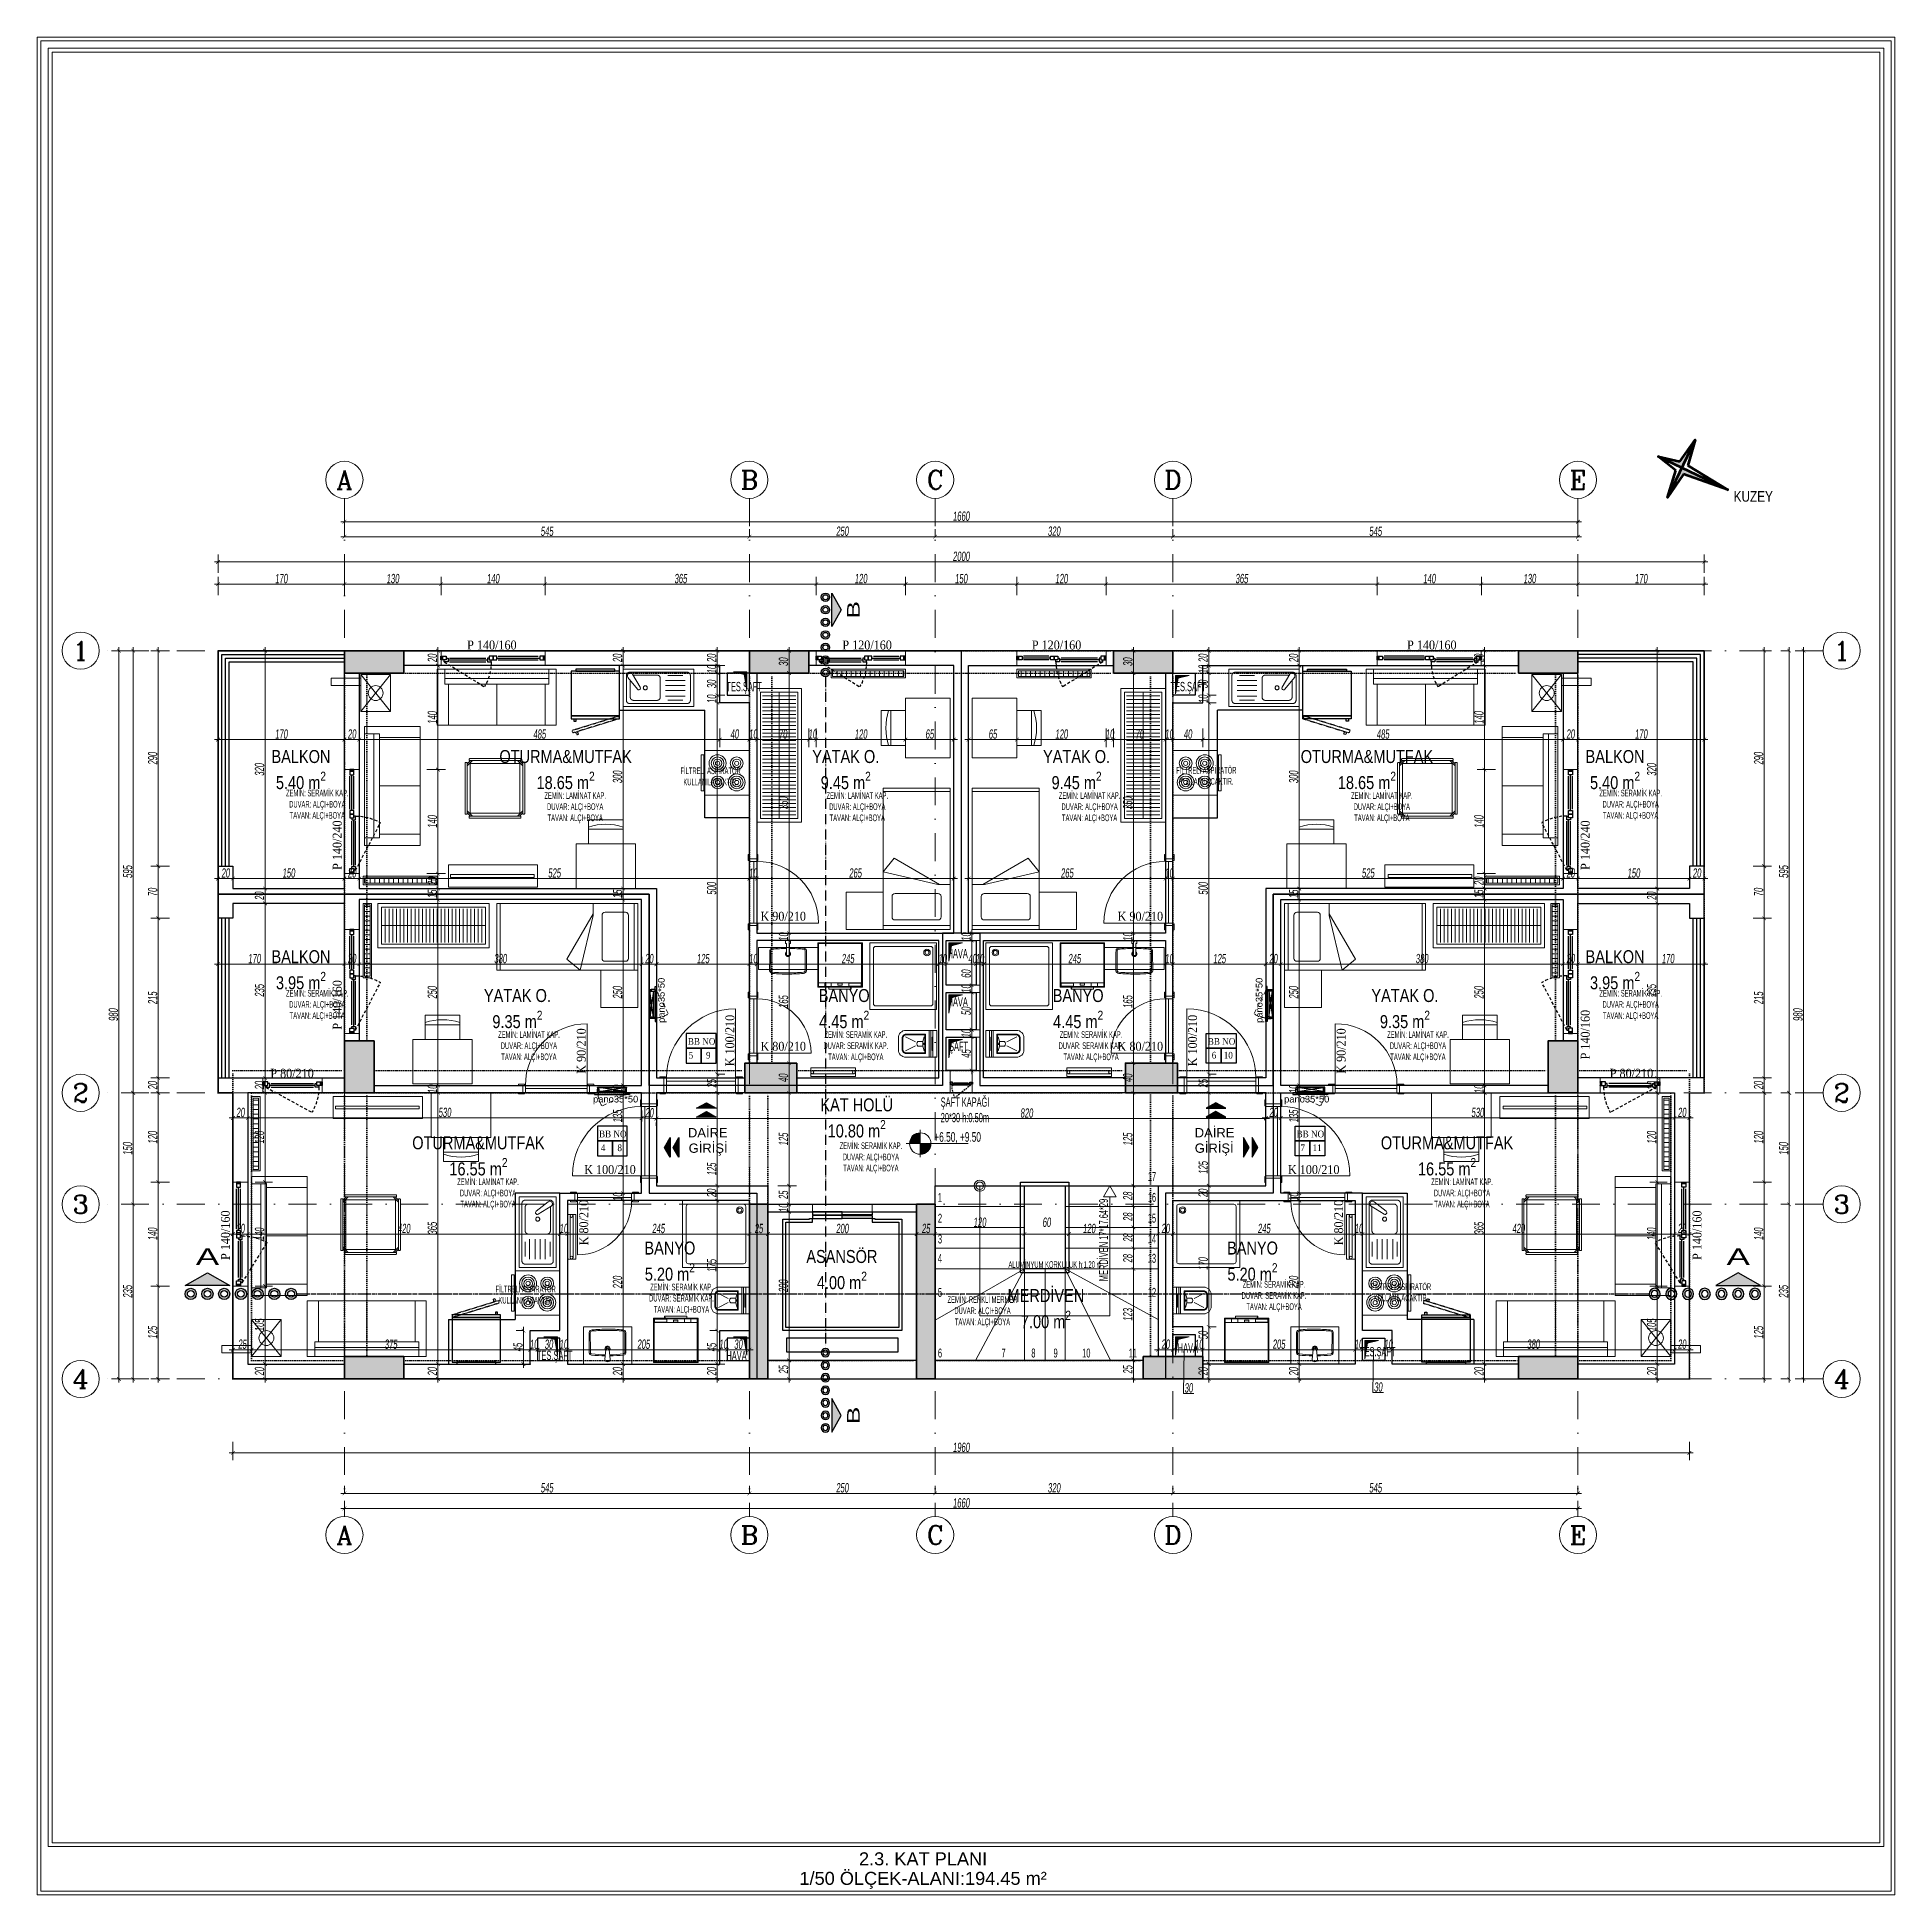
# Model space of a CAD drawing. Header units: millimetres. Extents: x -2145 to 33996, y -835 to 2363.
# Drawn here: x 13846 to 16346, y -835 to 1665 of the extents above; entities that cross this region are included whole.
import ezdxf
from ezdxf.enums import TextEntityAlignment as Align

# ---------------------------------------------------------------- set-up
doc = ezdxf.new("R2010")
doc.units = ezdxf.units.MM
for name, pattern in [('ACAD_ISO06W100', [36, 24, -3, 0, -3, 0, -3, 0, -3]), ('DASHDOT', [1, 0.5, -0.25, 0, -0.25]), ('DASHED2', [0.375, 0.25, -0.125]), ('DOT', [0.25, 0, -0.25]), ('HIDDEN', [9.525, 6.35, -3.175]), ('KESIK', [0.325, 0.2, -0.125])]:
    doc.linetypes.add(name, pattern=pattern)
for name, color, linetype in [('0 @ 1', 7, 'Continuous'), ('İŞARET', 12, 'Continuous'), ('m_doğrama_ahşap', 25, 'Continuous'), ('m_doğrama_aluminyum', 105, 'Continuous'), ('m_tefriş_elektrik', 175, 'Continuous'), ('Merdiven', 7, 'Continuous'), ('NET_KİRİŞ', 253, 'DOT'), ('NET_POZ', 41, 'Continuous'), ('T-GOR-5', 33, 'Continuous'), ('T-MAH-AD', 7, 'Continuous'), ('text', 7, 'Continuous')]:
    doc.layers.add(name, color=color, linetype=linetype)
doc.layers.add('ALAN', color=3, linetype='Continuous', lineweight=25, plot=False)
for name, color, linetype, lineweight in [('arcCGDM_antet', 85, 'Continuous', 20), ('EMSAL HESAP', 1, 'Continuous', 30), ('M-INCE', 252, 'Continuous', 0), ('MM-TEFRIS', 173, 'Continuous', 5), ('NET_AKS', 251, 'DASHDOT', 9), ('NET_AKS_YAZI', 31, 'DASHDOT', 9), ('NET_DUVAR', 150, 'Continuous', 18), ('NET_IZDUSUM', 251, 'HIDDEN', 5), ('NET_KAPI', 35, 'Continuous', 15), ('NET_KESİT_ÇİZİGİSİ', 1, 'Continuous', 30), ('NET_KOLON_TARAMA', 8, 'Continuous', 0), ('NET_MERDİVEN', 212, 'Continuous', 13), ('NET_PLAN_KOT', 100, 'Continuous', 0), ('NET_RADYATOR', 30, 'Continuous', 0), ('NET_TAŞIYICI', 1, 'Continuous', 35), ('NET_TEFRIS1', 173, 'Continuous', 9), ('NET_ÖLÇÜ DIŞ', 235, 'Continuous', 9), ('NET_ÖLÇÜ İÇ', 54, 'Continuous', 9), ('NET_ÖLÇÜ_AKS', 31, 'Continuous', 15), ('T-INCE', 254, 'Continuous', 0), ('T-TEFRIS', 13, 'Continuous', 0), ('TEFRIS_TWA', 173, 'Continuous', 9), ('TEFRIS_TWA @ 1', 173, 'Continuous', 9)]:
    doc.layers.add(name, color=color, linetype=linetype, lineweight=lineweight)
for name, color, linetype, true_color in [('NET_TEFRIS2', 7, 'Continuous', 0xb5b5b5), ('NET_TEFRIS2 @ 1', 7, 'Continuous', 0xb5b5b5), ('TEFRIS_YENI_TWA', 7, 'Continuous', 0xb5b5b5), ('TEFRIS_YENI_TWA @ 1', 7, 'Continuous', 0xb5b5b5)]:
    doc.layers.add(name, color=color, linetype=linetype, true_color=true_color)
doc.styles.add('ARIALTR', font='arial.ttf', dxfattribs={"width": 0.8, "height": 22.5})
doc.styles.add('ARıAL', font='arial.ttf', dxfattribs={"width": 0.7})
doc.styles.add('BODRUM', font='swisscl.ttf', dxfattribs={"width": 0.8, "oblique": 5})
doc.styles.add('DIN', font='arial.ttf', dxfattribs={"width": 0.6})
doc.styles.get("Standard").update_dxf_attribs({"font": 'arial.ttf'})
doc.styles.add('TAks_2', font='ROMANC', dxfattribs={"height": 5})
doc.styles.add('TGS SAYILAR', font='times.ttf', dxfattribs={"width": 0.7})
doc.dimstyles.new('olcu-50', dxfattribs={"dimscale": 0, "dimtxt": 12.5, "dimasz": 5, "dimexe": 10, "dimexo": 10, "dimgap": 1, "dimtad": 1, "dimdec": 1, "dimzin": 12, "dimtxsty": 'BODRUM', "dimblk": 'ARCHTICK', "dimcen": 8, "dimdle": 5, "dimclrd": 256, "dimclre": 256, "dimclrt": 256, "dimadec": 0, "dimazin": 2, "dimtfac": 1, "dimtdec": 1, "dimtix": 1, "dimtmove": 0, "dimatfit": 3, "dimldrblk": 'ARCHTICK', "dimfxl": 15, "dimfxlon": 1, "dimlwd": -1, "dimlwe": -1, "dimarcsym": 0})

msp = doc.modelspace()

# ---------------------------------------------------------------- texts
at = {"layer": 'NET_POZ', "style": 'TGS SAYILAR', "width": 0.9}
for s, height, p in [('P 140/160', 12, (14424.6, 841.3)), ('P 120/160', 12, (14929.6, 841.3)), ('P 120/160', 12, (15184.53, 841.3)), ('P 140/160', 12, (15689.53, 841.3)), ('K 90/210', 12, (14819.41, 476.25)), ('K 90/210', 12, (15300.04, 476.25)), ('BB NO', 9, (14721.63, 309.34)), ('K 80/210', 12, (14819.41, 301.25)), ('K 80/210', 12, (15300.04, 301.25)), ('P 80/210', 12, (14159.78, 264.97)), ('5', 9, (14722.75, 290.75)), ('9', 9, (14746.05, 290.75)), ('P 80/210', 12, (15962.33, 264.97)), ('BB NO', 9, (14602.15, 184.76)), ('4', 9, (14604.49, 166.17)), ('8', 9, (14626.9, 166.17)), ('K 100/210', 12, (14582.21, 135.38)), ('K 100/210', 12, (15529.28, 135.38))]:
    msp.add_text(s, height=height, dxfattribs=at).set_placement(p)
at = {"layer": 'NET_POZ', "width": 0.5}
for s, height, p in [('TES.ŞAFT', 12.5, (14773.55, 785.12)), ('TES.ŞAFT', 12.5, (15371.24, 785.12)), ('HAVA', 12.5, (15071.23, 425.85)), ('HAVA', 12.5, (15071.23, 360.85)), ('ŞAFT', 12.5, (15073.19, 300.96)), ('ALUMİNYUM KORKULUK h:1.20 m', 9, (15153.06, 9.06)), ('HAVA', 12.5, (15380.92, -104.88)), ('TES.ŞAFT', 12.5, (15626.24, -109.88)), ('TES.ŞAFT', 12.5, (14518.55, -114.88)), ('HAVA', 12.5, (14773.55, -115.39))]:
    msp.add_text(s, height=height, dxfattribs=at).set_placement(p)
at = {"layer": 'NET_POZ', "style": 'TGS SAYILAR', "width": 0.9}
for s, height, rotation, p in [('P 140/240', 12, 90, (14255.74, 544.63)), ('P 140/240', 12, 90, (15935.28, 544.63)), ('P 140/160', 12, 90, (14255.74, 329.63)), ('P 140/160', 12, 90, (15935.28, 289.63)), ('K 90/210', 12, 90, (14584.22, 270.34)), ('K 100/210', 12, 90, (14784.22, 280.34)), ('K 100/210', 12, 90, (15406.8, 280.34)), ('K 90/210', 12, 90, (15606.8, 270.34)), ('BB NO', 9, 360, (15421.37, 309.34)), ('6', 9, 360, (15426.67, 290.75)), ('10', 9, 360, (15442.85, 290.75)), ('BB NO', 9, 360, (15540.84, 184.76)), ('7', 9, 360, (15546.07, 166.17)), ('11', 9, 360, (15562.33, 166.17)), ('P 140/160', 12, 90, (14105.29, 19.73)), ('K 80/210', 12, 90, (14587.56, 39.44)), ('K 80/210', 12, 90, (15603.45, 39.44)), ('P 140/160', 12, 90, (16085.73, 19.73))]:
    msp.add_text(s, height=height, rotation=rotation, dxfattribs=at).set_placement(p)
at = {"layer": 'NET_POZ'}
for p in [(14687.21, 369.11, -1.02), (15491.75, 369.11, -1.02)]:
    msp.add_text('pano35*50', height=9, rotation=90, dxfattribs=at).set_placement(p, align=Align.MIDDLE)
for p in [(14624.48, 234.88, -1.02), (15554.48, 234.88, -1.02)]:
    msp.add_text('pano35*50', height=9, dxfattribs=at).set_placement(p, align=Align.MIDDLE)
at = {"layer": 'NET_POZ', "transparency": 33554687, "width": 0.5}
for s, p in [('17', (15340.63, 125.96)), ('1', (15058.19, 97.96)), ('16', (15340.63, 97.96)), ('2', (15058.19, 69.96)), ('15', (15340.63, 69.96)), ('3', (15058.19, 41.96)), ('14', (15340.63, 41.96)), ('4', (15058.19, 15.96)), ('13', (15340.63, 15.96)), ('5', (15058.19, -29.89)), ('12', (15340.63, -29.89)), ('6', (15058.19, -111.51)), ('7', (15143.71, -111.51)), ('8', (15183.9, -111.51)), ('9', (15213.74, -111.51)), ('10', (15252.31, -111.51)), ('11', (15314.99, -111.51))]:
    msp.add_text(s, height=12, dxfattribs=at).set_placement(p)
msp.add_text('MERDİVEN 17*17.64*29', height=12, rotation=90, dxfattribs=at).set_placement((15287.12, -8.86))
at = {"layer": 'NET_POZ'}
for s, insert, char_height, width, attachment_point in [('{\\W0.5;FİLTRELİ ASPİRATÖR KULLANILACAKTIR.}', (14752.29, 658.39), 9, 105.1157, 8), ('{\\W0.5;FİLTRELİ ASPİRATÖR KULLANILACAKTIR.}', (15419.38, 659.13), 9, 105.1157, 8), ('{\\W0.5;ZEMİN: SERAMİK KAP.\\PDUVAR: ALÇI+BOYA\\PTAVAN: ALÇI+BOYA}', (14222.98, 610.77), 9, 105.1157, 8), ('{\\W0.5;ZEMİN: LAMİNAT KAP.\\PDUVAR: ALÇI+BOYA\\PTAVAN: ALÇI+BOYA}', (14570.03, 607.47), 9, 105.1157, 8), ('{\\W0.5;ZEMİN: LAMİNAT KAP.\\PDUVAR: ALÇI+BOYA\\PTAVAN: ALÇI+BOYA}', (14949.66, 607.47), 9, 105.1157, 8), ('{\\W0.5;ZEMİN: LAMİNAT KAP.\\PDUVAR: ALÇI+BOYA\\PTAVAN: ALÇI+BOYA}', (15262.3, 607.47), 9, 105.1157, 8), ('{\\W0.5;ZEMİN: LAMİNAT KAP.\\PDUVAR: ALÇI+BOYA\\PTAVAN: ALÇI+BOYA}', (15655.63, 607.47), 9, 105.1157, 8), ('{\\W0.5;ZEMİN: SERAMİK KAP.\\PDUVAR: ALÇI+BOYA\\PTAVAN: ALÇI+BOYA}', (15990.43, 610.77), 9, 105.1157, 8), ('{\\W0.5;ZEMİN: SERAMİK KAP.\\PDUVAR: ALÇI+BOYA\\PTAVAN: ALÇI+BOYA}', (14222.98, 341.38), 9, 105.1157, 8), ('{\\W0.5;ZEMİN: SERAMİK KAP.\\PDUVAR: ALÇI+BOYA\\PTAVAN: ALÇI+BOYA}', (15990.43, 341.38), 9, 105.1157, 8), ('{\\W0.5;ZEMİN: LAMİNAT KAP.\\PDUVAR: ALÇI+BOYA\\PTAVAN: ALÇI+BOYA}', (14507.78, 285.82), 9, 105.1157, 8), ('{\\W0.5;ZEMİN: SERAMİK KAP.\\PDUVAR: SERAMİK KAP.\\PTAVAN: ALÇI+BOYA}', (14947.7, 285.82), 9, 105.1157, 8), ('{\\W0.5;ZEMİN: SERAMİK KAP.\\PDUVAR: SERAMİK KAP.\\PTAVAN: ALÇI+BOYA}', (15264.25, 285.82), 9, 105.1157, 8), ('{\\W0.5;ZEMİN: LAMİNAT KAP.\\PDUVAR: ALÇI+BOYA\\PTAVAN: ALÇI+BOYA}', (15704.18, 285.82), 9, 105.1157, 8), ('{\\W0.5;ŞAFT KAPAĞI\\P20*30 h:0.50m }', (15061.97, 238.41), 12.5, 88.8985, 1), ('DAİRE\\PGİRİŞİ', (14775.14, 197.27), 12.5, 28.9479, 3), ('DAİRE\\PGİRİŞİ', (15403.81, 197.27), 12.5, 28.9479, 1), ('{\\W0.5;ZEMİN: SERAMİK KAP.\\PDUVAR: ALÇI+BOYA\\PTAVAN: ALÇI+BOYA}', (14967.99, 177.9), 9, 105.1157, 2), ('{\\W0.5;ZEMİN: LAMİNAT KAP.\\PDUVAR: ALÇI+BOYA\\PTAVAN: ALÇI+BOYA}', (14452.73, 87.61), 9, 105.1157, 8), ('{\\W0.5;ZEMİN: LAMİNAT KAP.\\PDUVAR: ALÇI+BOYA\\PTAVAN: ALÇI+BOYA}', (15763.45, 87.61), 9, 105.1157, 8), ('{\\W0.5;FİLTRELİ ASPİRATÖR KULLANILACAKTIR.}', (14503.4, -39.07), 9, 105.1157, 8), ('{\\W0.5;ZEMİN: SERAMİK KAP.\\PDUVAR: SERAMİK KAP.\\PTAVAN: ALÇI+BOYA}', (14713.11, -53.98), 9, 105.1157, 8), ('{\\W0.5;ZEMİN: SERAMİK KAP.\\PDUVAR: SERAMİK KAP.\\PTAVAN: ALÇI+BOYA}', (15510.5, -50.38), 9, 135.1157, 8), ('{\\W0.5;FİLTRELİ ASPİRATÖR KULLANILACAKTIR.}', (15681.36, -35.94), 9, 105.1157, 8), ('{\\W0.5;ZEMİN: RENKLİ MERMER \\PDUVAR: ALÇI+BOYA\\PTAVAN: ALÇI+BOYA}', (15118.19, -29.04), 9, 105.1157, 2)]:
    msp.add_mtext(s, dxfattribs=dict(at, insert=insert, char_height=char_height, width=width, attachment_point=attachment_point))
at = {"layer": 'T-MAH-AD', "style": 'ARIALTR'}
for s, insert, char_height, width, attachment_point in [('KUZEY', (16155.45, 1039.96), 14.175, 155.0103, 8), ('\\A1;BALKON\\P5.40 m{\\H0.7x;\\S2^ ;}', (14201, 705.98), 17.5, 121.1216, 2), ('\\A1;OTURMA&MUTFAK\\P18.65 m{\\H0.7x;\\S2^ ;}', (14557.14, 705.98), 17.5, 121.1216, 2), ('\\A1;YATAK O.\\P9.45 m{\\H0.7x;\\S2^ ;}', (14934.17, 705.98), 17.5, 121.1216, 2), ('\\A1;YATAK O.\\P9.45 m{\\H0.7x;\\S2^ ;}', (15244.78, 705.98), 17.5, 121.1216, 2), ('\\A1;OTURMA&MUTFAK\\P18.65 m{\\H0.7x;\\S2^ ;}', (15635.51, 705.98), 17.5, 121.1216, 2), ('\\A1;BALKON\\P5.40 m{\\H0.7x;\\S2^ ;}', (15969.43, 705.98), 17.5, 121.1216, 2), ('\\A1;BALKON\\P3.95 m{\\H0.7x;\\S2^ ;}', (14201, 436.59), 17.5, 121.1216, 2), ('\\A1;BALKON\\P3.95 m{\\H0.7x;\\S2^ ;}', (15969.43, 436.59), 17.5, 121.1216, 2), ('\\A1;YATAK O.\\P9.35 m{\\H0.7x;\\S2^ ;}', (14492.29, 384.33), 17.5, 121.1216, 2), ('\\A1;BANYO\\P4.45 m{\\H0.7x;\\S2^ ;}', (14932.04, 384.33), 17.5, 121.1216, 2), ('\\A1;BANYO\\P4.45 m{\\H0.7x;\\S2^ ;}', (15246.91, 384.33), 17.5, 121.1216, 2), ('\\A1;YATAK O.\\P9.35 m{\\H0.7x;\\S2^ ;}', (15686.67, 384.33), 17.5, 121.1216, 2), ('\\A1;KAT HOLÜ\\P10.80 m{\\H0.7x;\\S2^ ;}', (14948.91, 184.35), 17.5, 103.6096, 8), ('\\A1;OTURMA&MUTFAK\\P16.55 m{\\H0.7x;\\S2^ ;}', (14439.84, 186.11), 17.5, 121.1216, 2), ('\\A1;OTURMA&MUTFAK\\P16.55 m{\\H0.7x;\\S2^ ;}', (15743.34, 186.11), 17.5, 121.1216, 2), ('\\A1;BANYO\\P5.20 m{\\H0.7x;\\S2^ ;}', (14697.45, 44.52), 17.5, 121.1216, 2), ('\\A1;ASANSÖR\\P4.00 m{\\H0.7x;\\S2^ ;}', (14928.93, -19.74), 17.5, 121.1216, 8), ('\\A1;BANYO\\P5.20 m{\\H0.7x;\\S2^ ;}', (15481.5, 44.52), 17.5, 121.1216, 2), ('\\A1;MERDİVEN\\P7.00 m{\\H0.7x;\\S2^ ;}', (15203.54, -72.33), 17.5, 103.6096, 8)]:
    msp.add_mtext(s, dxfattribs=dict(at, insert=insert, char_height=char_height, width=width, attachment_point=attachment_point))
at = {"layer": 'text', "linetype": 'Continuous', "insert": (15038.23, -777.46), "char_height": 17.5, "width": 396.5028, "attachment_point": 2, "line_spacing_factor": 0.9}
msp.add_mtext('\\A1;2.3. KAT PLANI\\P1/50 ÖLÇEK-ALANI:194.45 m²', dxfattribs=at)

# ---------------------------------------------------------------- blocks, each defined once
blk = doc.blocks.new('A$C6CC27A50')
at = {"layer": 'NET_DUVAR', "true_color": 0x939598}
h = blk.add_hatch(color=252, dxfattribs=at)
h.dxf.hatch_style = 1
h.paths.add_polyline_path([(-24.8, 3), (-2.9, 3), (-2.9, 19.2), (-6.3, 6.1)])
at = {"layer": 'NET_DUVAR', "color": 251, "true_color": 0x636466}
for p, q in [((-6.3, 6.1), (-24.8, 3)), ((-24.8, 3), (-2.9, 3)), ((-2.9, 19.2), (-6.3, 6.1)), ((-2.9, 3), (-2.9, 19.2))]:
    blk.add_line(p, q, dxfattribs=at)
blk = doc.blocks.new('*U527')
at = {"layer": 'MM-TEFRIS'}
for p, q in [((-40, -33.9), (-40, 33.9)), ((-39, 34.9), (-38.5, 34.9)), ((-30.3, 37.5), (-37.5, 30.3)), ((-33.1, 37.5), (-37.5, 33.1)), ((-37.5, -33.9), (-37.5, 33.9)), ((-34.9, 39), (-34.9, 38.5)), ((-33.9, 40), (33.9, 40)), ((-33.9, 37.5), (33.9, 37.5)), ((-33.5, -33.5), (-33.5, 33.5)), ((-33.5, 33.5), (33.5, 33.5)), ((30.3, 37.5), (37.5, 30.3)), ((33.1, 37.5), (37.5, 33.1)), ((33.5, 33.5), (33.5, -33.5)), ((34.9, 39), (34.9, 38.5)), ((37.5, 33.9), (37.5, -33.9)), ((39, 34.9), (38.5, 34.9)), ((40, 33.9), (40, -33.9)), ((-39, -34.9), (-38.5, -34.9)), ((-30.3, -37.5), (-37.5, -30.3)), ((-33.1, -37.5), (-37.5, -33.1)), ((-34.9, -39), (-34.9, -38.5)), ((33.9, -37.5), (-33.9, -37.5)), ((33.9, -40), (-33.9, -40)), ((33.5, -33.5), (-33.5, -33.5)), ((30.3, -37.5), (37.5, -30.3)), ((33.1, -37.5), (37.5, -33.1)), ((34.9, -39), (34.9, -38.5)), ((39, -34.9), (38.5, -34.9))]:
    blk.add_line(p, q, dxfattribs=at)
blk.add_lwpolyline([(-33.9, -40, -0.414214), (-34.9, -39), (-34.9, -38.5, -0.414214), (-33.9, -37.5), (-33.1, -37.5), (-37.5, -33.1), (-37.5, -33.9, -0.414214), (-38.5, -34.9), (-39, -34.9, -0.414214), (-40, -33.9), (-40, 33.9, -0.414214), (-39, 34.9), (-38.5, 34.9, -0.414214), (-37.5, 33.9), (-37.5, 33.1), (-33.1, 37.5), (-33.9, 37.5, -0.414214), (-34.9, 38.5), (-34.9, 39, -0.414214), (-33.9, 40), (33.9, 40, -0.414214), (34.9, 39), (34.9, 38.5, -0.414214), (33.9, 37.5), (33.1, 37.5), (37.5, 33.1), (37.5, 33.9, -0.414214), (38.5, 34.9), (39, 34.9, -0.414214), (40, 33.9), (40, -33.9, -0.414214), (39, -34.9), (38.5, -34.9, -0.414214), (37.5, -33.9), (37.5, -33.1), (33.1, -37.5), (33.9, -37.5, -0.414214), (34.9, -38.5), (34.9, -39, -0.414214), (33.9, -40)], format="xyb", close=True, dxfattribs=at)
for centre, start, end in [((-39, 33.9), 90, 180), ((-38.5, 33.9), 0, 90), ((-33.9, 39), 90, 180), ((-33.9, 38.5), 180, 270), ((33.9, 39), 0, 90), ((33.9, 38.5), 270, 0), ((38.5, 33.9), 90, 180), ((39, 33.9), 0, 90), ((-39, -33.9), 180, 270), ((-38.5, -33.9), 270, 0), ((-33.9, -38.5), 90, 180), ((-33.9, -39), 180, 270), ((33.9, -38.5), 0, 90), ((33.9, -39), 270, 0), ((38.5, -33.9), 180, 270), ((39, -33.9), 270, 0)]:
    blk.add_arc(centre, 1, start, end, dxfattribs=at)
blk = doc.blocks.new('*U607')
at = {"layer": 'MM-TEFRIS'}
blk.add_lwpolyline([(0, 10), (160, 10), (160, 85), (0, 85)], close=True, dxfattribs=at)
at = {"layer": 'MM-TEFRIS', "lineweight": 9, "flags": 128}
blk.add_lwpolyline([(0, 10), (160, 10), (160, 85), (0, 85)], close=True, dxfattribs=at)
blk.add_lwpolyline([(0, 10), (160, 10), (160, 85), (0, 85)], close=True, dxfattribs=at)
for points in [[(10, 65), (10, 85)], [(150, 85), (150, 85), (150, 65), (150, 65)], [(150, 72.5), (10, 72.5)], [(150, 65), (10, 65)], [(15, 65), (15, 10)], [(80, 10), (80, 65)], [(145, 65), (145, 10)]]:
    blk.add_lwpolyline(points, dxfattribs=at)
blk = doc.blocks.new('*U528')
at = {"layer": 'MM-TEFRIS'}
blk.add_lwpolyline([(0, 0), (162, 0), (162, 40), (0, 40)], close=True, dxfattribs=at)
blk.add_lwpolyline([(4, 22.5), (156, 22.5), (156, 17.5), (4, 17.5), (4, 22.5)], dxfattribs=at)
blk = doc.blocks.new('*U533')
at = {"layer": 'TEFRIS_TWA', "lineweight": 9}
for p, q in [((-40, 27.5), (40, 27.5)), ((-40, -32.5), (-40, 27.5)), ((40, 27.5), (40, -32.5)), ((40, -32.5), (-40, -32.5)), ((-23.4, -32.5), (-23.4, -52.2)), ((23.4, -52.2), (23.4, -32.5)), ((-23.4, -52.2), (23.4, -52.2)), ((-23.4, -55.2), (-23.4, -65.1)), ((-23.4, -65.1), (23.4, -65.1)), ((23.4, -65.1), (23.4, -55.2))]:
    blk.add_line(p, q, dxfattribs=at)
at = {"layer": 'TEFRIS_TWA'}
for p, q in [((-40, 27.5), (40, 27.5)), ((-40, -32.5), (-40, 27.5)), ((40, 27.5), (40, -32.5)), ((-23.4, -32.5), (-40, -32.5)), ((-23.4, -65.1), (-23.4, -32.5)), ((40, -32.5), (23.4, -32.5)), ((23.4, -32.5), (23.4, -65.1)), ((23.4, -65.1), (-23.4, -65.1))]:
    blk.add_line(p, q, dxfattribs=at)
at = {"layer": 'TEFRIS_TWA', "lineweight": 9}
blk.add_arc((0, 16.4), 75.3, 251.9236, 288.0764, dxfattribs=at)
blk = doc.blocks.new('C.MAKINESI')
at = {"layer": 'TEFRIS_TWA'}
for points in [[(-40, 20), (-40, -30), (0, -30), (0, 20), (-40, 20)], [(-40, 20), (0, -30)], [(0, 20), (-40, -30)]]:
    blk.add_lwpolyline(points, dxfattribs=at)
blk.add_lwpolyline([(40, 15), (0, 15), (0, 5), (40, 5)], close=True, dxfattribs=at)
blk.add_circle((-20, -5, 0), 10, dxfattribs=at)
blk = doc.blocks.new('*U535')
at = {"layer": 'TEFRIS_TWA', "linetype": 'Continuous'}
for points in [[(-18, 20.1), (18, 20.1), (18, 25.1), (-18, 25.1)], [(-18, 17.1), (18, 17.1), (18, 20.1), (-18, 20.1)], [(-18, 15.1), (18, 15.1), (18, 17.1), (-18, 17.1)], [(-9, 20.1), (9, 20.1), (9, 19.1), (-9, 19.1)], [(-0.8, 7.6), (0.7, 7.6), (0.7, 9.1), (-0.8, 9.1)]]:
    blk.add_lwpolyline(points, close=True, dxfattribs=at)
for points in [[(-18, 25.1), (-18, -16.4, 0.414214), (-8, -26.4), (8, -26.4, 0.414214), (18, -16.4), (18, 25.1), (18, 25.1), (-18, 25.1)], [(-18, 20.1), (18, 20.1), (18, -16.4, -0.414214), (8, -26.4), (-8, -26.4, -0.414214), (-18, -16.4)], [(-13, 10.1), (13, 10.1), (13, -16.4, -0.414214), (8, -21.4), (-8, -21.4, -0.414214), (-13, -16.4)], [(-12, 9.1), (12, 9.1), (12, -16.4, -0.414214), (8, -20.4), (-8, -20.4, -0.414214), (-12, -16.4)], [(3, -0.1), (3, 6.6), (-3, 6.6), (-3, -0.1, 0.501371)]]:
    blk.add_lwpolyline(points, format="xyb", close=True, dxfattribs=at)
for points in [[(-9.6, 8.4), (-3, 6.6)], [(0, 20.1), (0, 19.1)], [(3, 6.6), (9.6, 8.4)], [(-9.6, -16.7), (-2.8, -3.5)], [(9.6, -16.7), (2.8, -3.5)]]:
    blk.add_lwpolyline(points, dxfattribs=at)
blk = doc.blocks.new('*U610')
at = {"layer": 'NET_TEFRIS1'}
blk.add_lwpolyline([(90, -20), (0, -20), (0, 70), (90, 70)], close=True, dxfattribs=at)
blk.add_lwpolyline([(90, -20), (0, -20), (0, 70), (90, 70)], close=True, dxfattribs=at)
blk.add_lwpolyline([(82, -15), (8, -15, -0.414214), (5, -12), (5, 62, -0.414214), (8, 65), (82, 65, -0.414214), (85, 62), (85, -12, -0.414214)], format="xyb", close=True, dxfattribs=at)
for radius in [4.4, 2.65]:
    blk.add_circle((13, 57), radius, dxfattribs=at)
blk = doc.blocks.new('*U2175')
at = {"layer": 'TEFRIS_TWA'}
blk.add_lwpolyline([(-32.5, 15), (32.5, 15), (32.5, -35), (-32.5, -35)], close=True, dxfattribs=at)
blk.add_lwpolyline([(-32.5, 15), (32.5, 15), (32.5, -35), (-32.5, -35)], close=True, dxfattribs=at)
at = {"layer": 'TEFRIS_TWA', "linetype": 'Continuous', "lineweight": 5}
blk.add_lwpolyline([(2.1, -4.1), (3.7, 8.3, 1), (-3.7, 8.3), (-2.1, -4.1, 1)], format="xyb", close=True, dxfattribs=at)
at = {"layer": 'TEFRIS_TWA'}
for centre, radius, start, end in [((8940.2, -73.5), 8965.1, 179.52918, 179.7061), ((-21.2, -0.6), 3.5, 96.1416, 167.1604), ((-21.2, -0.6), 2, 96.1416, 167.1604), ((0, -197.5), 201.5, 90.8964, 96.1416), ((0, -197.5), 200, 90.8495, 96.1416), ((0, -197.5), 200, 83.8584, 89.1505), ((0, -197.5), 201.5, 83.8584, 89.1036), ((21.2, -0.6), 2, 12.8396, 83.8584), ((21.2, -0.6), 3.5, 12.8396, 83.8584), ((-8940.2, -73.5), 8965.1, 0.2939, 0.47082), ((-1067.8, -6.9), 1044.7, 358.8863, 0.3704), ((0, -5.8), 3.5, 130.1977, 270), ((0, -5.8), 2.25, 153.2073, 270), ((0, -5.8), 3.5, 270, 49.8023), ((0, -5.8), 2.25, 270, 26.7927), ((1036.7, -6.9), 1013.6, 179.6182, 181.1465), ((-20.4, -26.6), 4.5, 192.0749, 266.0653), ((-20.4, -26.6), 3, 192.0749, 266.0653), ((0, 203.7), 235.7, 264.9425, 270), ((0, 269.7), 300, 266.049, 270), ((0, 269.7), 300, 270, 273.9347), ((-2.9, 269.5), 301.5, 270.5523, 274.5052), ((20.4, -26.6), 3, 273.9347, 347.9251), ((20.4, -26.6), 4.5, 273.9347, 275.0575), ((20.4, -26.6), 4.5, 275.0575, 347.9251)]:
    blk.add_arc(centre, radius, start, end, dxfattribs=at)
blk = doc.blocks.new('*U609')
at = {"layer": 'MM-TEFRIS'}
blk.add_line((30.7, 34.6), (45, 34.6), dxfattribs=at)
for points in [[(-45, 95), (-95, 95), (-95, 45), (-45, 45)], [(45, 95), (45, 90), (-45, 90), (-45, 95)], [(-45, 95), (45, 95), (45, -95), (-45, -95)], [(-45, 95), (45, 95), (45, -95), (-45, -95)], [(45, -95), (45, -90.5), (-45, -90.5), (-45, -95)]]:
    blk.add_lwpolyline(points, close=True, dxfattribs=at)
blk.add_lwpolyline([(-33, 78.3, -0.414214), (-29, 82.3), (29, 82.3, -0.414214), (33, 78.3), (33, 50.7, -0.414214), (29, 46.7), (-29, 46.7, -0.414214), (-33, 50.7)], format="xyb", close=True, dxfattribs=at)
blk.add_lwpolyline([(30.7, 34.6), (-30, -0.6), (-45, 17.4), (28.7, 34.6), (30.7, 34.6)], dxfattribs=at)
blk = doc.blocks.new('*U617')
at = {"layer": 'TEFRIS_TWA', "lineweight": 9}
blk.add_line((145, 30), (5, 30), dxfattribs=at)
for points in [[(150, 60), (150, 0), (0, 0), (0, 60)], [(145, 55), (145, 5), (5, 5), (5, 55)]]:
    blk.add_lwpolyline(points, close=True, dxfattribs=at)
for points in [[(5, 52.5), (5, 7.5)], [(5, 52.5), (5, 7.5)], [(5, 52.5), (5, 7.5)], [(10, 52.5), (10, 7.5)], [(10, 52.5), (10, 7.5)], [(15, 52.5), (15, 7.5)], [(15, 52.5), (15, 7.5)], [(20, 52.5), (20, 7.5)], [(20, 52.5), (20, 7.5)], [(25, 52.5), (25, 7.5)], [(25, 52.5), (25, 7.5)], [(30, 52.5), (30, 7.5)], [(30, 52.5), (30, 7.5)], [(35, 52.5), (35, 7.5)], [(35, 52.5), (35, 7.5)], [(40, 52.5), (40, 7.5)], [(40, 52.5), (40, 7.5)], [(45, 52.5), (45, 7.5)], [(45, 52.5), (45, 7.5)], [(50, 52.5), (50, 7.5)], [(50, 52.5), (50, 7.5)], [(55, 52.5), (55, 7.5)], [(60, 52.5), (60, 7.5)], [(65, 52.5), (65, 7.5)], [(70, 52.5), (70, 7.5)], [(75, 52.5), (75, 7.5)], [(80, 52.5), (80, 7.5)], [(85, 52.5), (85, 7.5)], [(90, 52.5), (90, 7.5)], [(95, 52.5), (95, 7.5)], [(100, 52.5), (100, 7.5)], [(105, 52.5), (105, 7.5)], [(110, 52.5), (110, 7.5)], [(115, 52.5), (115, 7.5)], [(120, 52.5), (120, 7.5)], [(125, 52.5), (125, 7.5)], [(130, 52.5), (130, 7.5)], [(135, 52.5), (135, 7.5)], [(140, 52.5), (140, 7.5)], [(145, 52.5), (145, 7.5)], [(150, 52.5), (150, 7.5)]]:
    blk.add_lwpolyline(points, dxfattribs=at)
blk = doc.blocks.new('*U537')
at = {"layer": 'TEFRIS_TWA', "lineweight": 9}
for p, q in [((-40, 27.5), (40, 27.5)), ((-40, -32.5), (-40, 27.5)), ((40, 27.5), (40, -32.5)), ((40, -32.5), (-40, -32.5)), ((-23.4, -32.5), (-23.4, -52.2)), ((23.4, -52.2), (23.4, -32.5)), ((-23.4, -52.2), (23.4, -52.2)), ((-23.4, -55.2), (-23.4, -65.1)), ((-23.4, -65.1), (23.4, -65.1)), ((23.4, -65.1), (23.4, -55.2))]:
    blk.add_line(p, q, dxfattribs=at)
at = {"layer": 'TEFRIS_TWA'}
for p, q in [((-40, 27.5), (40, 27.5)), ((-40, -32.5), (-40, 27.5)), ((40, 27.5), (40, -32.5)), ((-23.4, -32.5), (-40, -32.5)), ((-23.4, -65.1), (-23.4, -32.5)), ((40, -32.5), (23.4, -32.5)), ((23.4, -32.5), (23.4, -65.1)), ((23.4, -65.1), (-23.4, -65.1))]:
    blk.add_line(p, q, dxfattribs=at)
at = {"layer": 'TEFRIS_TWA', "lineweight": 9}
blk.add_arc((0, 16.4), 75.3, 251.9236, 288.0764, dxfattribs=at)
blk = doc.blocks.new('*U39')
at = {"layer": 'NET_TEFRIS1', "linetype": 'Continuous'}
for points in [[(0, -15.5, 0.414214), (-0.5, -15), (-2, -15, 0.414214), (-2.5, -15.5), (-2.5, -44.5, 0.414214), (-2, -45), (0, -45), (0, -60), (60, -60), (60, 0), (0, 0)], [(0, -45), (0, -15.5, 0.414214), (-0.5, -15), (-2, -15, 0.414214), (-2.5, -15.5), (-2.5, -44.5, 0.414214), (-2, -45)]]:
    blk.add_lwpolyline(points, format="xyb", close=True, dxfattribs=at)
for points in [[(1, -1), (1, -59), (59, -59), (59, -1)], [(1, -1), (1, -59), (6, -59), (6, -1)], [(1, -1), (1, -18), (6, -18), (6, -1)], [(1.5, -42), (1.5, -58.5), (5.5, -58.5), (5.5, -42)], [(3, -27), (3, -33), (5.5, -33), (5.5, -27)]]:
    blk.add_lwpolyline(points, close=True, dxfattribs=at)
blk.add_lwpolyline([(1, -9.5), (6, -9.5)], dxfattribs=at)
for radius in [0.5, 0.25]:
    blk.add_circle((-0.5, -44.5), radius, dxfattribs=at)
blk = doc.blocks.new('*U608')
at = {"layer": 'TEFRIS_TWA', "lineweight": 9}
blk.add_line((175, 30), (5, 30), dxfattribs=at)
for points in [[(180, 60), (180, 0), (0, 0), (0, 60)], [(175, 55), (175, 5), (5, 5), (5, 55)]]:
    blk.add_lwpolyline(points, close=True, dxfattribs=at)
for points in [[(5, 52.5), (5, 7.5)], [(5, 52.5), (5, 7.5)], [(5, 52.5), (5, 7.5)], [(10, 52.5), (10, 7.5)], [(10, 52.5), (10, 7.5)], [(15, 52.5), (15, 7.5)], [(15, 52.5), (15, 7.5)], [(20, 52.5), (20, 7.5)], [(20, 52.5), (20, 7.5)], [(25, 52.5), (25, 7.5)], [(25, 52.5), (25, 7.5)], [(30, 52.5), (30, 7.5)], [(30, 52.5), (30, 7.5)], [(35, 52.5), (35, 7.5)], [(35, 52.5), (35, 7.5)], [(40, 52.5), (40, 7.5)], [(40, 52.5), (40, 7.5)], [(45, 52.5), (45, 7.5)], [(45, 52.5), (45, 7.5)], [(50, 52.5), (50, 7.5)], [(50, 52.5), (50, 7.5)], [(55, 52.5), (55, 7.5)], [(60, 52.5), (60, 7.5)], [(65, 52.5), (65, 7.5)], [(70, 52.5), (70, 7.5)], [(75, 52.5), (75, 7.5)], [(80, 52.5), (80, 7.5)], [(85, 52.5), (85, 7.5)], [(90, 52.5), (90, 7.5)], [(95, 52.5), (95, 7.5)], [(100, 52.5), (100, 7.5)], [(105, 52.5), (105, 7.5)], [(110, 52.5), (110, 7.5)], [(115, 52.5), (115, 7.5)], [(120, 52.5), (120, 7.5)], [(125, 52.5), (125, 7.5)], [(130, 52.5), (130, 7.5)], [(135, 52.5), (135, 7.5)], [(140, 52.5), (140, 7.5)], [(145, 52.5), (145, 7.5)], [(150, 52.5), (150, 7.5)], [(155, 52.5), (155, 7.5)], [(160, 52.5), (160, 7.5)], [(165, 52.5), (165, 7.5)], [(170, 52.5), (170, 7.5)], [(175, 52.5), (175, 7.5)], [(180, 52.5), (180, 7.5)]]:
    blk.add_lwpolyline(points, dxfattribs=at)
blk = doc.blocks.new('*U611')
at = {"layer": 'TEFRIS_TWA'}
for points in [[(-32.5, -15), (32.5, -15), (36.3, -15), (36.3, 15), (32.5, 15), (-32.5, 15), (-43.7, 15), (-43.7, -15)], [(-1.7, 20.3), (-0.4, 20.3), (-0.4, 24.2), (-1.7, 24.2), (-5.7, 24.2), (-7.1, 24.2), (-7.1, 20.3), (-5.7, 20.3), (-5.7, 4.2), (-1.7, 4.2)]]:
    blk.add_lwpolyline(points, close=True, dxfattribs=at)
for points in [[(-5.7, 15, 0.024321), (-25.3, 13.9, 0.320193), (-28.3, 11.1, 0.000772), (-28.5, -16.5, 0.334549), (-24.4, -20.1)], [(-5.7, 13.5, 0.024302), (-25.1, 12.4, 0.320193), (-26.9, 10.8, 0.000005), (-26.9, -16.8)], [(-24.4, -18.6, 0.017241), (-3.7, -19.3, 0.01717), (16.9, -18.6, 0.280439), (19.4, -16.8, -0.000001), (19.4, 10.8, 0.320193), (17.7, 12.4, 0.024302), (-1.7, 13.5)], [(-5.7, 9, 0.734238), (-3.7, 2.7, 0.734238), (-1.7, 9)], [(-5.7, 7.2, 0.24035), (-5.7, 5.1, 0.24035)], [(-4.8, 4.2, 0.125276), (-3.7, 3.9, 0.125276), (-2.6, 4.2, 0.125276)], [(17.1, -20.1, 0.32911), (21.1, -16.5, 0.000772), (20.9, 11.1, 0.320193), (17.8, 13.9, 0.024321), (-1.7, 15)], [(-1.7, 5.1, 0.24035), (-1.7, 7.2)], [(-24.5, -20.1, 0.022071), (-3.7, -21, 0.01725), (17.1, -20.1, -0.004899), (17, -20.1)]]:
    blk.add_lwpolyline(points, format="xyb", dxfattribs=at)
blk.add_arc((-24.1, -15.6), 3, 203.4085, 266.0639, dxfattribs=at)
blk = doc.blocks.new('*U441')
blk.add_line((-96.5, 0), (-96.5, -93))
for points in [[(-105.7, 20), (-97.7, 20), (-97.7, 21.5), (-105.7, 21.5)], [(-96.5, 0), (-100, 0), (-100, 20), (-96.5, 20)], [(-96.5, 4.1), (-3.5, 4.1), (-3.5, 0), (-96.5, 0)], [(-3.5, 0), (0, 0), (0, 20), (-3.5, 20)], [(5.7, 20), (-2.3, 20), (-2.3, 21.5), (5.7, 21.5)], [(-105.7, 0), (-97.7, 0), (-97.7, -1.5), (-105.7, -1.5)], [(5.7, 0), (-2.3, 0), (-2.3, -1.5), (5.7, -1.5)]]:
    blk.add_lwpolyline(points, close=True)
blk.add_lwpolyline([(-95.5, 20), (-4.5, 20)])
blk.add_arc((-96.5, 0), 93, 270, 360)
blk = doc.blocks.new('elk_pano_35x90')
for p, q in [((-17.5, 5), (17.5, 0)), ((17.5, 5), (-17.5, 0))]:
    blk.add_line(p, q)
for points in [[(-19.5, -0.8), (-19.5, 0), (19.5, 0), (19.5, -0.8)], [(-17.5, 5), (17.5, 5), (17.5, 0), (-17.5, 0)]]:
    blk.add_lwpolyline(points, close=True)
blk = doc.blocks.new('A$C6E772DF1')
at = {"layer": 'M-INCE', "linetype": 'HIDDEN'}
blk.add_line((-18.4, 14.8), (13, 30.6, 0), dxfattribs=at)
blk.add_arc((-3.2, 16.2, 0), 21.6, 356.3153, 41.5793, dxfattribs=at)
at = {"layer": 'm_doğrama_ahşap'}
for points in [[(-23.6, 12.8), (-23.6, 14.8), (-18.6, 14.8), (-18.6, 12.8)], [(-19.5, 7.8), (-17.5, 7.8), (-17.5, 12.8), (-19.5, 12.8)], [(19.5, 7.8), (17.5, 7.8), (17.5, 12.8), (19.5, 12.8)], [(23.6, 12.8), (23.6, 14.8), (18.6, 14.8), (18.6, 12.8)]]:
    blk.add_lwpolyline(points, close=True, dxfattribs=at)
at = {"layer": 'm_doğrama_ahşap', "elevation": 0}
blk.add_lwpolyline([(18.4, 14.8), (-18.4, 14.8), (-18.4, 12.8), (18.4, 12.8)], close=True, dxfattribs=at)
at = {"layer": 'm_tefriş_elektrik', "rotation": 359.9999653895172}
blk.add_blockref('elk_pano_35x90', (0, 5.8), dxfattribs=at)
blk = doc.blocks.new('*U612')
blk.add_line((-86.5, 0), (-86.5, -83))
for points in [[(-95.7, 10), (-87.7, 10), (-87.7, 11.5), (-95.7, 11.5)], [(-86.5, 0), (-90, 0), (-90, 10), (-86.5, 10)], [(-86.5, 4.1), (-3.5, 4.1), (-3.5, 0), (-86.5, 0)], [(-3.5, 0), (0, 0), (0, 10), (-3.5, 10)], [(5.7, 10), (-2.3, 10), (-2.3, 11.5), (5.7, 11.5)], [(-95.7, 0), (-87.7, 0), (-87.7, -1.5), (-95.7, -1.5)], [(5.7, 0), (-2.3, 0), (-2.3, -1.5), (5.7, -1.5)]]:
    blk.add_lwpolyline(points, close=True)
blk.add_lwpolyline([(-85.5, 10), (-4.5, 10)])
blk.add_arc((-86.5, 0), 83, 270, 360)
blk = doc.blocks.new('*U613')
blk.add_line((-3.5, 0), (-3.5, -73))
for points in [[(-85.7, 10), (-77.7, 10), (-77.7, 11.5), (-85.7, 11.5)], [(-76.5, 0), (-80, 0), (-80, 10), (-76.5, 10)], [(-76.5, 4.1), (-3.5, 4.1), (-3.5, 0), (-76.5, 0)], [(-3.5, 0), (0, 0), (0, 10), (-3.5, 10)], [(5.7, 10), (-2.3, 10), (-2.3, 11.5), (5.7, 11.5)], [(-85.7, 0), (-77.7, 0), (-77.7, -1.5), (-85.7, -1.5)], [(5.7, 0), (-2.3, 0), (-2.3, -1.5), (5.7, -1.5)]]:
    blk.add_lwpolyline(points, close=True)
blk.add_lwpolyline([(-75.5, 10), (-4.5, 10)])
blk.add_arc((-3.5, 0), 73, 180, 270)
blk = doc.blocks.new('*U614')
blk.add_line((-3.5, 0), (-3.5, -83))
for points in [[(-95.7, 10), (-87.7, 10), (-87.7, 11.5), (-95.7, 11.5)], [(-86.5, 0), (-90, 0), (-90, 10), (-86.5, 10)], [(-86.5, 4.1), (-3.5, 4.1), (-3.5, 0), (-86.5, 0)], [(-3.5, 0), (0, 0), (0, 10), (-3.5, 10)], [(5.7, 10), (-2.3, 10), (-2.3, 11.5), (5.7, 11.5)], [(-95.7, 0), (-87.7, 0), (-87.7, -1.5), (-95.7, -1.5)], [(5.7, 0), (-2.3, 0), (-2.3, -1.5), (5.7, -1.5)]]:
    blk.add_lwpolyline(points, close=True)
blk.add_lwpolyline([(-85.5, 10), (-4.5, 10)])
blk.add_arc((-3.5, 0), 83, 180, 270)
blk = doc.blocks.new('*U615')
at = {"layer": 'm_doğrama_aluminyum', "linetype": 'KESIK', "ltscale": 0.2}
blk.add_line((-3015.175, -58.194, 0), (-3014.534, -57.858, 0), dxfattribs=at)
blk.add_line((-3015.175, -58.194, 0), (-3014.534, -57.858, 0), dxfattribs=at)
at = {"layer": 'm_doğrama_aluminyum', "elevation": 0}
for points in [[(-3015.2, -58.219), (-3015.22, -58.219), (-3015.22, -58.269), (-3015.2, -58.269), (-3015.2, -58.219)], [(-3015.2, -58.219), (-3015.22, -58.269)], [(-3015.22, -58.219), (-3015.2, -58.269)], [(-3015.2, -58.219), (-3015.2, -58.269), (-3015.15, -58.269), (-3015.15, -58.219), (-3015.2, -58.219)], [(-3015.175, -58.194), (-3015.175, -58.219)], [(-3015.15, -58.244), (-3015.125, -58.244), (-3015.125, -58.194), (-3015.175, -58.194)], [(-3015.125, -58.219), (-3014.495, -58.219)], [(-3015.105, -58.194), (-3014.515, -58.194)], [(-3015.105, -58.244), (-3014.515, -58.244)], [(-3014.47, -58.244), (-3014.495, -58.244), (-3014.495, -58.194), (-3014.445, -58.194)], [(-3014.42, -58.219), (-3014.42, -58.269), (-3014.47, -58.269), (-3014.47, -58.219), (-3014.42, -58.219)], [(-3014.445, -58.194), (-3014.445, -58.219)], [(-3014.37, -58.219), (-3014.37, -58.269), (-3014.42, -58.269), (-3014.42, -58.219), (-3014.37, -58.219)], [(-3014.37, -58.244), (-3013.89, -58.244)], [(-3014.35, -58.219), (-3013.91, -58.219)], [(-3013.84, -58.219), (-3013.84, -58.269), (-3013.89, -58.269), (-3013.89, -58.219), (-3013.84, -58.219)], [(-3013.84, -58.219), (-3013.82, -58.219), (-3013.82, -58.269), (-3013.84, -58.269), (-3013.84, -58.219)], [(-3013.84, -58.219), (-3013.82, -58.269)], [(-3013.82, -58.219), (-3013.84, -58.269)], [(-3014.35, -58.269), (-3013.91, -58.269)]]:
    blk.add_lwpolyline(points, dxfattribs=at)
at = {"layer": 'm_doğrama_aluminyum', "linetype": 'KESIK', "ltscale": 0.2}
blk.add_arc((-3015.12, -58.194, 0), 0.675, 359.9828, 29.7904, dxfattribs=at)
blk = doc.blocks.new('A$Cec846f78')
at = {"layer": 'NET_TAŞIYICI'}
for points in [[(-1580, 980), (-1580, 950), (-1660, 950), (-1660, 980)], [(-1035, 980), (-1035, 950), (-1115, 950), (-1115, 980)], [(-625, 950), (-625, 980), (-545, 980), (-545, 950)], [(-80, 950), (-80, 980), (0, 980), (0, 950)], [(-1620, 455), (-1620, 385), (-1660, 385), (-1660, 455)], [(-40, 385), (-40, 455), (0, 455), (0, 385)], [(-1051, 425), (-1051, 385), (-1121, 385), (-1121, 425)], [(-609, 385), (-609, 425), (-539, 425), (-539, 385)], [(-1115, 0), (-1115, 235), (-1090, 235), (-1090, 225), (-1090, 0)], [(-890, 0), (-890, 225), (-890, 235), (-865, 235), (-865, 0)], [(-1580, 30), (-1580, 0), (-1660, 0), (-1660, 30)], [(-585, 0), (-585, 30), (-505, 30), (-505, 0)], [(-80, 0), (-80, 30), (0, 30), (0, 0)]]:
    blk.add_lwpolyline(points, close=True, dxfattribs=at)
blk = doc.blocks.new('A$Ca5374770')
at = {"layer": 'NET_KOLON_TARAMA'}
h = blk.add_hatch(dxfattribs=at)
h.set_pattern_fill('ANSI33', color=256)
h.paths.add_polyline_path([(1115, 0), (1115, 235), (1090, 235), (1090, 225), (1090, 0)])
h.paths.add_polyline_path([(890, 0), (890, 225), (890, 235), (865, 235), (865, 0)])
h.paths.add_polyline_path([(1580, 30), (1580, 0), (1660, 0), (1660, 30)])
h.paths.add_polyline_path([(1620, 455), (1620, 385), (1660, 385), (1660, 455)])
h.paths.add_polyline_path([(80, 950), (80, 980), (0, 980), (0, 950)])
h.paths.add_polyline_path([(1580, 980), (1580, 950), (1660, 950), (1660, 980)])
h.paths.add_polyline_path([(1035, 980), (1035, 950), (1115, 950), (1115, 980)])
h.paths.add_polyline_path([(625, 950), (625, 980), (545, 980), (545, 950)])
h.paths.add_polyline_path([(80, 0), (80, 30), (0, 30), (0, 0)])
h.paths.add_polyline_path([(1051, 425), (1051, 385), (1121, 385), (1121, 425)])
h.paths.add_polyline_path([(609, 385), (609, 425), (539, 425), (539, 385)])
h.paths.add_polyline_path([(585, 0), (585, 30), (505, 30), (505, 0)])
h.paths.add_polyline_path([(40, 385), (40, 455), (0, 455), (0, 385)])
at = {"layer": 'NET_TAŞIYICI', "xscale": -1}
blk.add_blockref('A$Cec846f78', (0, 0), dxfattribs=at)
blk = doc.blocks.new('*U42')
at = {"layer": 'm_doğrama_aluminyum', "linetype": 'KESIK', "ltscale": 0.2}
blk.add_line((-3018.046, -57.514, 0), (-3017.426, -57.177, 0), dxfattribs=at)
at = {"layer": 'm_doğrama_aluminyum'}
for p, q in [((-3017.386, -57.539, 0), (-3017.996, -57.539, 0)), ((-3017.976, -57.514, 0), (-3017.406, -57.514, 0)), ((-3017.976, -57.564, 0), (-3017.406, -57.564, 0))]:
    blk.add_line(p, q, dxfattribs=at)
at = {"layer": 'm_doğrama_aluminyum', "elevation": 0}
for points in [[(-3018.091, -57.539), (-3018.021, -57.539), (-3018.021, -57.589), (-3018.091, -57.589)], [(-3017.291, -57.539), (-3017.361, -57.539), (-3017.361, -57.589), (-3017.291, -57.589)]]:
    blk.add_lwpolyline(points, close=True, dxfattribs=at)
for points in [[(-3018.071, -57.539), (-3018.091, -57.589)], [(-3018.091, -57.539), (-3018.071, -57.589)], [(-3018.071, -57.539), (-3018.071, -57.589)], [(-3018.046, -57.539), (-3018.046, -57.514), (-3017.996, -57.514), (-3017.996, -57.564), (-3018.021, -57.564)], [(-3017.336, -57.539), (-3017.336, -57.514), (-3017.386, -57.514), (-3017.386, -57.564), (-3017.361, -57.564)], [(-3017.311, -57.539), (-3017.291, -57.589)], [(-3017.291, -57.539), (-3017.311, -57.589)], [(-3017.311, -57.539), (-3017.311, -57.589)]]:
    blk.add_lwpolyline(points, dxfattribs=at)
at = {"layer": 'm_doğrama_aluminyum', "linetype": 'KESIK', "ltscale": 0.2}
blk.add_arc((-3018.011, -57.514, 0), 0.675, 0, 30, dxfattribs=at)
blk = doc.blocks.new('A$C376B3C2F')
at = {"layer": 'TEFRIS_TWA'}
h = blk.add_hatch(dxfattribs=at)
h.set_pattern_fill('ANSI31', color=256, scale=2, angle=45)
h.set_pattern_definition([(90, (-446290.603, -4424726.5194), (-6.35, 0), [])])
h.paths.add_polyline_path([(48, 2), (-48, 2), (-48, 9.5), (48, 9.5)])
for points in [[(50, 0), (-50, 0), (-50, 11.5), (50, 11.5)], [(48, 2), (-48, 2), (-48, 9.5), (48, 9.5)]]:
    blk.add_lwpolyline(points, close=True, dxfattribs=at)
blk = doc.blocks.new('*U618')
for points in [[(0, -4), (0, 0), (-40, 0), (-40, -4)], [(0, -4), (0, 0), (40, 0), (40, -4)], [(0, -9), (0, -5), (-40, -5), (-40, -9)], [(0, -9), (0, -5), (40, -5), (40, -9)], [(75, -170), (-75, -170), (-75, -188.4), (75, -188.4)]]:
    blk.add_lwpolyline(points, close=True)
for points in [[(40, -9), (44, -9), (44, -10), (80, -10), (80, -160), (-80, -160), (-80, -10), (-44, -10), (-44, -9), (-40, -9)], [(40, -9), (40, -14), (76, -14), (76, -156), (-76, -156), (-76, -14), (-40, -14), (-40, -9)]]:
    blk.add_lwpolyline(points)
blk = doc.blocks.new('A$C0D431897')
at = {"layer": 'TEFRIS_TWA'}
for p, q in [((3.7, 33), (3.7, -23)), ((7.7, -23), (7.7, 33))]:
    blk.add_line(p, q, dxfattribs=at)
blk.add_lwpolyline([(0, -25), (0, 35), (11.5, 35), (11.5, -25)], close=True, dxfattribs=at)
for centre in [(5.7, 33), (5.7, -23)]:
    blk.add_circle(centre, 2, dxfattribs=at)
blk = doc.blocks.new('*U619')
at = {"layer": 'm_doğrama_aluminyum', "linetype": 'KESIK', "ltscale": 0.2}
blk.add_line((-3015.175, -58.194, 0), (-3014.634, -57.858, 0), dxfattribs=at)
blk.add_line((-3015.175, -58.194, 0), (-3014.634, -57.858, 0), dxfattribs=at)
at = {"layer": 'm_doğrama_aluminyum', "elevation": 0}
for points in [[(-3015.2, -58.219), (-3015.22, -58.219), (-3015.22, -58.269), (-3015.2, -58.269), (-3015.2, -58.219)], [(-3015.2, -58.219), (-3015.22, -58.269)], [(-3015.22, -58.219), (-3015.2, -58.269)], [(-3015.2, -58.219), (-3015.2, -58.269), (-3015.15, -58.269), (-3015.15, -58.219), (-3015.2, -58.219)], [(-3015.175, -58.194), (-3015.175, -58.219)], [(-3015.15, -58.244), (-3015.125, -58.244), (-3015.125, -58.194), (-3015.175, -58.194)], [(-3015.125, -58.219), (-3014.595, -58.219)], [(-3015.105, -58.194), (-3014.615, -58.194)], [(-3015.105, -58.244), (-3014.615, -58.244)], [(-3014.57, -58.244), (-3014.595, -58.244), (-3014.595, -58.194), (-3014.545, -58.194)], [(-3014.52, -58.219), (-3014.52, -58.269), (-3014.57, -58.269), (-3014.57, -58.219), (-3014.52, -58.219)], [(-3014.545, -58.194), (-3014.545, -58.219)], [(-3014.47, -58.219), (-3014.47, -58.269), (-3014.52, -58.269), (-3014.52, -58.219), (-3014.47, -58.219)], [(-3014.47, -58.244), (-3013.89, -58.244)], [(-3014.45, -58.219), (-3013.91, -58.219)], [(-3013.84, -58.219), (-3013.84, -58.269), (-3013.89, -58.269), (-3013.89, -58.219), (-3013.84, -58.219)], [(-3013.84, -58.219), (-3013.82, -58.219), (-3013.82, -58.269), (-3013.84, -58.269), (-3013.84, -58.219)], [(-3013.84, -58.219), (-3013.82, -58.269)], [(-3013.82, -58.219), (-3013.84, -58.269)], [(-3014.45, -58.269), (-3013.91, -58.269)]]:
    blk.add_lwpolyline(points, dxfattribs=at)
at = {"layer": 'm_doğrama_aluminyum', "linetype": 'KESIK', "ltscale": 0.2}
blk.add_arc((-3015.22, -58.194, 0), 0.675, 359.9828, 29.7904, dxfattribs=at)
blk = doc.blocks.new('KOTLAR')
h = blk.add_hatch(color=256)
h.dxf.hatch_style = 1
h.paths.add_polyline_path([(0, 0), (0, 13, 0.414214), (-13, 0)])
h.paths.add_polyline_path([(0, -13, 0.414214), (13, 0), (0, 0)])
h.paths.add_polyline_path([(65.5, -11.3), (21.4, -11.3), (21.4, -29.9), (65.5, -29.9)], flags=9)
at = {"extrusion": (2.84e-14, 0.225686, 0.9742)}
for p, q in [((-17.2, 0), (58.1, 0)), ((0, 16.5), (0, -16.5))]:
    blk.add_line(p, q, dxfattribs=at)
blk.add_circle((0, 0), 13)
at = {"extrusion": (2.84e-14, 0.225686, 0.9742), "style": 'DIN', "width": 0.6}
for tag, p in [('INCE KOT', (-17.1, -2.1, 0.5)), ('KABA KOT', (-18.3, 14.2, -3.3))]:
    blk.add_attdef(tag, p, '', height=12, rotation=180, dxfattribs=at)
blk = doc.blocks.new('A$C2DD55F1F')
at = {"layer": 'İŞARET', "true_color": 0xb80000}
h = blk.add_hatch(color=12, dxfattribs=at)
edge = h.paths.add_edge_path()
edge.add_line((0.217, -0.002), (0, 0.123))
edge.add_line((0, 0.123), (-0.217, -0.002))
edge.add_line((-0.217, -0.002), (0.217, -0.002))
h = blk.add_hatch(color=12, dxfattribs=at)
edge = h.paths.add_edge_path()
edge.add_line((0.217, -0.199), (0, -0.074))
edge.add_line((0, -0.074), (-0.217, -0.199))
edge.add_line((-0.217, -0.199), (0.217, -0.199))
at = {"layer": 'İŞARET'}
for points in [[(0.217, -0.002), (0, 0.123), (-0.217, -0.002)], [(0.217, -0.199), (0, -0.074), (-0.217, -0.199)]]:
    blk.add_lwpolyline(points, close=True, dxfattribs=at)
blk = doc.blocks.new('56_ankastre_buzdolabı')
for points in [[(5, 0), (46.8, 0), (46.8, -2), (5, -2)], [(0, -2), (51.8, -2), (51.8, -50), (0, -50)], [(0, -50), (51.8, -50), (51.8, -53), (0, -53)]]:
    blk.add_lwpolyline(points, close=True)
at = {"color": 253, "linetype": 'DASHED2', "ltscale": 0.1}
blk.add_lwpolyline([(0, -53), (49.7, -68.3), (50.5, -65.4), (0.8, -50.1)], close=True, dxfattribs=at)
blk.add_lwpolyline([(48.8, -53), (48.8, -55.7), (46.5, -55.7), (46.5, -53)])
blk.add_lwpolyline([(46.8, -67.5), (46.1, -70.1), (43.9, -69.5), (44.6, -66.9)], dxfattribs=at)
blk = doc.blocks.new('*U40')
at = {"layer": 'TEFRIS_TWA'}
for p, q in [((-28.2, 12.9), (-29.6, 12.9)), ((-28.2, -12.9), (-29.6, -12.9))]:
    blk.add_line(p, q, dxfattribs=at)
for points in [[(-28.2, 12.9), (-28.2, 30), (31.8, 30), (31.8, -30), (-28.2, -30), (-28.2, -12.9), (-29.6, -12.9), (-29.6, -24.3), (-33.2, -24.3), (-33.2, 24.3), (-29.6, 24.3), (-29.6, 12.9)], [(31.8, -30), (-28.2, -30), (-28.2, 30), (31.8, 30)], [(-29.6, 24.3), (-29.6, -24.3), (-33.2, -24.3), (-33.2, 24.3)]]:
    blk.add_lwpolyline(points, close=True, dxfattribs=at)
for centre, radius in [((-11, 12.9), 8.57), ((-11, 12.9), 5.71), ((-11, 12.9), 2.86), ((14.7, 12.9), 11.4), ((14.7, 12.9), 8.57), ((14.7, 12.9), 5.71), ((14.7, 12.9), 2.86), ((-11, -12.9), 11.4), ((-11, -12.9), 8.57), ((-11, -12.9), 5.71), ((-11, -12.9), 2.86), ((14.7, -12.9), 8.57), ((14.7, -12.9), 5.71), ((14.7, -12.9), 2.86)]:
    blk.add_circle(centre, radius, dxfattribs=at)
blk = doc.blocks.new('*U536')
at = {"layer": 'TEFRIS_TWA'}
blk.add_lwpolyline([(0, 50), (95, 50), (95, 0), (0, 0)], close=True, dxfattribs=at)
blk.add_lwpolyline([(0, 50), (95, 50), (95, 0), (0, 0)], close=True, dxfattribs=at)
at = {"layer": 'TEFRIS_TWA', "linetype": 'Continuous', "lineweight": 5}
blk.add_lwpolyline([(88.5, 39), (75.6, 23.1, -0.934096), (71.8, 25.8), (82.5, 43.3)], format="xyb", dxfattribs=at)
at = {"layer": 'TEFRIS_TWA', "linetype": 'Continuous', "lineweight": 18}
for points in [[(8.9, 46.1, 0), (8.7, 46.1, 0), (8.5, 46.1, 0), (8.2, 46.1, 0), (8, 46, 0), (7.8, 46, 0), (7.6, 45.9, 0), (7.4, 45.9, 0), (7.2, 45.8, 0), (7, 45.7, 0), (6.8, 45.6, 0), (6.6, 45.5, 0), (6.4, 45.4, 0), (6.2, 45.2, 0), (6, 45.1, 0), (5.9, 45, 0), (5.7, 44.8, 0), (5.6, 44.7, 0), (5.4, 44.5, 0), (5.3, 44.3, 0), (5.2, 44.1, 0), (5, 43.9, 0), (4.9, 43.8, 0), (4.8, 43.6, 0), (4.7, 43.4, 0), (4.7, 43.1, 0), (4.6, 42.9, 0), (4.5, 42.7, 0), (4.5, 42.5, 0), (4.4, 42.3, 0), (4.4, 42.1, 0), (4.4, 41.9, 0), (4.4, 41.6, 0)], [(4.4, 8.4, 0), (4.4, 41.6, 0)], [(8.9, 46.1, 0), (57.5, 46.1, 0)], [(38, 35, 0), (11.3, 35, 0)], [(38, 28.3, 0), (11.3, 28.3, 0)], [(34.6, 41.7, 0), (14.7, 41.7, 0)], [(57.5, 46.1, 0), (86.1, 46.1, 0)], [(67.8, 25.1, 0), (67.7, 25.6, 0), (67.6, 26.1, 0), (67.3, 26.6, 0), (67, 27, 0), (66.6, 27.4, 0), (66.1, 27.6, 0), (65.6, 27.8, 0), (65.1, 27.8, 0), (64.5, 27.8, 0), (64, 27.6, 0), (63.6, 27.4, 0), (63.1, 27, 0), (62.8, 26.6, 0), (62.6, 26.1, 0), (62.4, 25.6, 0), (62.4, 25.1, 0), (62.4, 24.6, 0), (62.6, 24.1, 0), (62.8, 23.6, 0), (63.1, 23.2, 0), (63.6, 22.9, 0), (64, 22.6, 0), (64.5, 22.5, 0), (65.1, 22.4, 0), (65.6, 22.5, 0), (66.1, 22.6, 0), (66.6, 22.9, 0), (67, 23.2, 0), (67.3, 23.6, 0), (67.6, 24.1, 0), (67.7, 24.6, 0), (67.8, 25.1, 0)], [(90.6, 41.6, 0), (90.6, 41.9, 0), (90.6, 42.1, 0), (90.5, 42.3, 0), (90.5, 42.5, 0), (90.4, 42.7, 0), (90.4, 42.9, 0), (90.3, 43.1, 0), (90.2, 43.4, 0), (90.1, 43.6, 0), (90, 43.8, 0), (89.9, 43.9, 0), (89.8, 44.1, 0), (89.7, 44.3, 0), (89.6, 44.5, 0), (89.4, 44.7, 0), (89.3, 44.8, 0), (89.1, 45, 0), (88.9, 45.1, 0), (88.8, 45.2, 0), (88.6, 45.4, 0), (88.4, 45.5, 0), (88.2, 45.6, 0), (88, 45.7, 0), (87.8, 45.8, 0), (87.6, 45.9, 0), (87.4, 45.9, 0), (87.2, 46, 0), (87, 46, 0), (86.7, 46.1, 0), (86.5, 46.1, 0), (86.3, 46.1, 0), (86.1, 46.1, 0)], [(90.6, 41.6, 0), (90.6, 8.4, 0)], [(4.4, 8.4, 0), (4.4, 8.1, 0), (4.4, 7.9, 0), (4.4, 7.7, 0), (4.5, 7.5, 0), (4.5, 7.3, 0), (4.6, 7, 0), (4.7, 6.8, 0), (4.7, 6.6, 0), (4.8, 6.4, 0), (4.9, 6.2, 0), (5, 6, 0), (5.2, 5.8, 0), (5.3, 5.7, 0), (5.4, 5.5, 0), (5.6, 5.3, 0), (5.7, 5.2, 0), (5.9, 5, 0), (6, 4.9, 0), (6.2, 4.7, 0), (6.4, 4.6, 0), (6.6, 4.5, 0), (6.8, 4.4, 0), (7, 4.3, 0), (7.2, 4.2, 0), (7.4, 4.1, 0), (7.6, 4, 0), (7.8, 4, 0), (8, 3.9, 0), (8.2, 3.9, 0), (8.5, 3.9, 0), (8.7, 3.9, 0), (8.9, 3.9, 0)], [(57.5, 3.9, 0), (8.9, 3.9, 0)], [(38, 21.6, 0), (11.3, 21.6, 0)], [(38, 14, 0), (11.3, 14, 0)], [(34.6, 8.3, 0), (14.7, 8.3, 0)], [(86.1, 3.9, 0), (57.5, 3.9, 0)], [(86.1, 3.9, 0), (86.3, 3.9, 0), (86.5, 3.9, 0), (86.7, 3.9, 0), (87, 3.9, 0), (87.2, 4, 0), (87.4, 4, 0), (87.6, 4.1, 0), (87.8, 4.2, 0), (88, 4.3, 0), (88.2, 4.4, 0), (88.4, 4.5, 0), (88.6, 4.6, 0), (88.8, 4.7, 0), (88.9, 4.9, 0), (89.1, 5, 0), (89.3, 5.2, 0), (89.4, 5.3, 0), (89.6, 5.5, 0), (89.7, 5.7, 0), (89.8, 5.8, 0), (89.9, 6, 0), (90, 6.2, 0), (90.1, 6.4, 0), (90.2, 6.6, 0), (90.3, 6.8, 0), (90.4, 7, 0), (90.4, 7.3, 0), (90.5, 7.5, 0), (90.5, 7.7, 0), (90.6, 7.9, 0), (90.6, 8.1, 0), (90.6, 8.4, 0)]]:
    blk.add_polyline3d(points, dxfattribs=at)
at = {"layer": 'TEFRIS_TWA', "linetype": 'Continuous', "lineweight": 5}
blk.add_arc((85.5, 41.2), 3.69, 316.8791, 152.4919, dxfattribs=at)
at = {"layer": 'TEFRIS_TWA', "linetype": 'Continuous', "lineweight": 18}
for points in [[(45, 38.5, -15), (45, 38.5), (44.9, 38.4), (44.9, 38.4, -15)], [(44.9, 38.4, -15), (44.9, 38.4), (44.9, 38.3), (44.9, 38.3, -15)], [(44.9, 38.3, -15), (44.9, 38.3), (44.9, 38.2), (44.9, 38.2, -15)], [(44.9, 38.2, -15), (44.9, 38.2), (44.9, 38), (44.9, 38, -15)], [(44.9, 38, -15), (44.9, 38), (44.9, 37.9), (44.9, 37.9, -15)], [(44.9, 37.9, -15), (44.9, 37.9), (44.9, 37.8), (44.9, 37.8, -15)], [(44.9, 37.8, -15), (44.9, 37.8), (44.9, 37.7), (44.9, 37.7, -15)], [(44.9, 37.7), (44.9, 12.7), (44.9, 12.7, -15), (44.9, 37.7, -15)], [(45.1, 38.9, -15), (45.1, 38.9), (45, 38.8), (45, 38.8, -15)], [(45, 38.8, -15), (45, 38.8), (45, 38.7), (45, 38.7, -15)], [(45, 38.7, -15), (45, 38.7), (45, 38.6), (45, 38.6, -15)], [(45, 38.6, -15), (45, 38.6), (45, 38.5), (45, 38.5, -15)], [(45.2, 39.2, -15), (45.2, 39.2), (45.1, 39.1), (45.1, 39.1, -15)], [(45.1, 39.1, -15), (45.1, 39.1), (45.1, 39), (45.1, 39, -15)], [(45.1, 39, -15), (45.1, 39), (45.1, 38.9), (45.1, 38.9, -15)], [(45.3, 39.5, -15), (45.3, 39.5), (45.2, 39.4), (45.2, 39.4, -15)], [(45.2, 39.4, -15), (45.2, 39.4), (45.2, 39.3), (45.2, 39.3, -15)], [(45.2, 39.3, -15), (45.2, 39.3), (45.2, 39.2), (45.2, 39.2, -15)], [(45.4, 39.7, -15), (45.4, 39.7), (45.3, 39.6), (45.3, 39.6, -15)], [(45.3, 39.6, -15), (45.3, 39.6), (45.3, 39.5), (45.3, 39.5, -15)], [(45.5, 39.9, -15), (45.5, 39.9), (45.4, 39.8), (45.4, 39.8, -15)], [(45.4, 39.8, -15), (45.4, 39.8), (45.4, 39.7), (45.4, 39.7, -15)], [(45.6, 40.1, -15), (45.6, 40.1), (45.5, 40), (45.5, 40, -15)], [(45.5, 40, -15), (45.5, 40), (45.5, 39.9), (45.5, 39.9, -15)], [(45.7, 40.2, -15), (45.7, 40.2), (45.6, 40.1), (45.6, 40.1, -15)], [(45.8, 40.4, -15), (45.8, 40.4), (45.7, 40.3), (45.7, 40.3, -15)], [(45.7, 40.3, -15), (45.7, 40.3), (45.7, 40.2), (45.7, 40.2, -15)], [(45.9, 40.5, -15), (45.9, 40.5), (45.8, 40.4), (45.8, 40.4, -15)], [(46, 40.6, -15), (46, 40.6), (45.9, 40.6), (45.9, 40.6, -15)], [(45.9, 40.6, -15), (45.9, 40.6), (45.9, 40.5), (45.9, 40.5, -15)], [(46.1, 40.7, -15), (46.1, 40.7), (46, 40.6), (46, 40.6, -15)], [(46.2, 40.9, -15), (46.2, 40.9), (46.1, 40.8), (46.1, 40.8, -15)], [(46.1, 40.8, -15), (46.1, 40.8), (46.1, 40.7), (46.1, 40.7, -15)], [(46.3, 41, -15), (46.3, 41), (46.2, 40.9), (46.2, 40.9, -15)], [(46.4, 41, -15), (46.4, 41), (46.3, 41), (46.3, 41, -15)], [(46.5, 41.1, -15), (46.5, 41.1), (46.4, 41), (46.4, 41, -15)], [(46.6, 41.3, -15), (46.6, 41.3), (46.5, 41.2), (46.5, 41.2, -15)], [(46.5, 41.2, -15), (46.5, 41.2), (46.5, 41.1), (46.5, 41.1, -15)], [(46.7, 41.3, -15), (46.7, 41.3), (46.6, 41.3), (46.6, 41.3, -15)], [(46.8, 41.4, -15), (46.8, 41.4), (46.7, 41.3), (46.7, 41.3, -15)], [(46.9, 41.5, -15), (46.9, 41.5), (46.8, 41.4), (46.8, 41.4, -15)], [(47, 41.5, -15), (47, 41.5), (46.9, 41.5), (46.9, 41.5, -15)], [(47.1, 41.6, -15), (47.1, 41.6), (47, 41.5), (47, 41.5, -15)], [(47.2, 41.6, -15), (47.2, 41.6), (47.1, 41.6), (47.1, 41.6, -15)], [(47.3, 41.7, -15), (47.3, 41.7), (47.2, 41.6), (47.2, 41.6, -15)], [(47.4, 41.7, -15), (47.4, 41.7), (47.3, 41.7), (47.3, 41.7, -15)], [(47.5, 41.8, -15), (47.5, 41.8), (47.4, 41.7), (47.4, 41.7, -15)], [(47.6, 41.8, -15), (47.6, 41.8), (47.5, 41.8), (47.5, 41.8, -15)], [(47.7, 41.9, -15), (47.7, 41.9), (47.6, 41.8), (47.6, 41.8, -15)], [(47.8, 41.9, -15), (47.8, 41.9), (47.7, 41.9), (47.7, 41.9, -15)], [(47.9, 41.9, -15), (47.9, 41.9), (47.8, 41.9), (47.8, 41.9, -15)], [(48, 42, -15), (48, 42), (47.9, 41.9), (47.9, 41.9, -15)], [(48.1, 42, -15), (48.1, 42), (48, 42), (48, 42, -15)], [(48.2, 42, -15), (48.2, 42), (48.1, 42), (48.1, 42, -15)], [(48.3, 42.1, -15), (48.3, 42.1), (48.2, 42), (48.2, 42, -15)], [(48.4, 42.1, -15), (48.4, 42.1), (48.3, 42.1), (48.3, 42.1, -15)], [(48.5, 42.1, -15), (48.5, 42.1), (48.4, 42.1), (48.4, 42.1, -15)], [(48.6, 42.1, -15), (48.6, 42.1), (48.5, 42.1), (48.5, 42.1, -15)], [(48.7, 42.2, -15), (48.7, 42.2), (48.6, 42.1), (48.6, 42.1, -15)], [(48.8, 42.2, -15), (48.8, 42.2), (48.7, 42.2), (48.7, 42.2, -15)], [(49, 42.2, -15), (49, 42.2), (48.8, 42.2), (48.8, 42.2, -15)], [(49.1, 42.2, -15), (49.1, 42.2), (49, 42.2), (49, 42.2, -15)], [(49.2, 42.2, -15), (49.2, 42.2), (49.1, 42.2), (49.1, 42.2, -15)], [(49.3, 42.2, -15), (49.3, 42.2), (49.2, 42.2), (49.2, 42.2, -15)], [(49.4, 42.2, -15), (49.4, 42.2), (49.3, 42.2), (49.3, 42.2, -15)], [(49.4, 42.2), (80.9, 42.2), (80.9, 42.2, -15), (49.4, 42.2, -15)], [(81, 42.2, -15), (81, 42.2), (80.9, 42.2), (80.9, 42.2, -15)], [(81.1, 42.2, -15), (81.1, 42.2), (81, 42.2), (81, 42.2, -15)], [(81.2, 42.2, -15), (81.2, 42.2), (81.1, 42.2), (81.1, 42.2, -15)], [(81.3, 42.2, -15), (81.3, 42.2), (81.2, 42.2), (81.2, 42.2, -15)], [(81.5, 42.2, -15), (81.5, 42.2), (81.3, 42.2), (81.3, 42.2, -15)], [(81.6, 42.2, -15), (81.6, 42.2), (81.5, 42.2), (81.5, 42.2, -15)], [(81.7, 42.1, -15), (81.7, 42.1), (81.6, 42.2), (81.6, 42.2, -15)], [(81.8, 42.1, -15), (81.8, 42.1), (81.7, 42.1), (81.7, 42.1, -15)], [(81.8, 42.1, -15), (81.8, 42.1), (81.8, 42.1), (81.8, 42.1, -15)], [(85.4, 35.2), (85.4, 12.7), (85.4, 12.7, -15), (85.4, 35.2)], [(44.9, 12.7, -15), (44.9, 12.7), (44.9, 12.6), (44.9, 12.6, -15)], [(44.9, 12.6, -15), (44.9, 12.6), (44.9, 12.5), (44.9, 12.5, -15)], [(44.9, 12.5, -15), (44.9, 12.5), (44.9, 12.4), (44.9, 12.4, -15)], [(44.9, 12.4, -15), (44.9, 12.4), (44.9, 12.3), (44.9, 12.3, -15)], [(44.9, 12.3, -15), (44.9, 12.3), (44.9, 12.2), (44.9, 12.2, -15)], [(44.9, 12.2, -15), (44.9, 12.2), (44.9, 12), (44.9, 12, -15)], [(44.9, 12, -15), (44.9, 12), (45, 11.9), (45, 11.9, -15)], [(45, 11.9, -15), (45, 11.9), (45, 11.8), (45, 11.8, -15)], [(45, 11.8, -15), (45, 11.8), (45, 11.7), (45, 11.7, -15)], [(45, 11.7, -15), (45, 11.7), (45, 11.6), (45, 11.6, -15)], [(45, 11.6, -15), (45, 11.6), (45.1, 11.5), (45.1, 11.5, -15)], [(45.1, 11.5, -15), (45.1, 11.5), (45.1, 11.4), (45.1, 11.4, -15)], [(45.1, 11.4, -15), (45.1, 11.4), (45.1, 11.3), (45.1, 11.3, -15)], [(45.1, 11.3, -15), (45.1, 11.3), (45.2, 11.2), (45.2, 11.2, -15)], [(45.2, 11.2, -15), (45.2, 11.2), (45.2, 11.1), (45.2, 11.1, -15)], [(45.2, 11.1, -15), (45.2, 11.1), (45.2, 11), (45.2, 11, -15)], [(45.2, 11, -15), (45.2, 11), (45.3, 10.9), (45.3, 10.9, -15)], [(45.3, 10.9, -15), (45.3, 10.9), (45.3, 10.8), (45.3, 10.8, -15)], [(45.3, 10.8, -15), (45.3, 10.8), (45.4, 10.7), (45.4, 10.7, -15)], [(45.4, 10.7, -15), (45.4, 10.7), (45.4, 10.6), (45.4, 10.6, -15)], [(45.4, 10.6, -15), (45.4, 10.6), (45.5, 10.5), (45.5, 10.5, -15)], [(45.5, 10.5, -15), (45.5, 10.5), (45.5, 10.4), (45.5, 10.4, -15)], [(45.5, 10.4, -15), (45.5, 10.4), (45.6, 10.3), (45.6, 10.3, -15)], [(45.6, 10.3, -15), (45.6, 10.3), (45.7, 10.2), (45.7, 10.2, -15)], [(45.7, 10.2, -15), (45.7, 10.2), (45.7, 10.1), (45.7, 10.1, -15)], [(45.7, 10.1, -15), (45.7, 10.1), (45.8, 10), (45.8, 10, -15)], [(45.8, 10, -15), (45.8, 10), (45.9, 9.9), (45.9, 9.9, -15)], [(45.9, 9.9, -15), (45.9, 9.9), (45.9, 9.9), (45.9, 9.9, -15)], [(45.9, 9.9, -15), (45.9, 9.9), (46, 9.8), (46, 9.8, -15)], [(46, 9.8, -15), (46, 9.8), (46.1, 9.7), (46.1, 9.7, -15)], [(46.1, 9.7, -15), (46.1, 9.7), (46.1, 9.6), (46.1, 9.6, -15)], [(46.1, 9.6, -15), (46.1, 9.6), (46.2, 9.5), (46.2, 9.5, -15)], [(46.2, 9.5, -15), (46.2, 9.5), (46.3, 9.5), (46.3, 9.5, -15)], [(46.3, 9.5, -15), (46.3, 9.5), (46.4, 9.4), (46.4, 9.4, -15)], [(46.4, 9.4, -15), (46.4, 9.4), (46.5, 9.3), (46.5, 9.3, -15)], [(46.5, 9.3, -15), (46.5, 9.3), (46.5, 9.2), (46.5, 9.2, -15)], [(46.5, 9.2, -15), (46.5, 9.2), (46.6, 9.2), (46.6, 9.2, -15)], [(46.6, 9.2, -15), (46.6, 9.2), (46.7, 9.1), (46.7, 9.1, -15)], [(46.7, 9.1, -15), (46.7, 9.1), (46.8, 9), (46.8, 9, -15)], [(46.8, 9, -15), (46.8, 9), (46.9, 9), (46.9, 9, -15)], [(46.9, 9, -15), (46.9, 9), (47, 8.9), (47, 8.9, -15)], [(47, 8.9, -15), (47, 8.9), (47.1, 8.9), (47.1, 8.9, -15)], [(47.1, 8.9, -15), (47.1, 8.9), (47.2, 8.8), (47.2, 8.8, -15)], [(47.2, 8.8, -15), (47.2, 8.8), (47.3, 8.7), (47.3, 8.7, -15)], [(47.3, 8.7, -15), (47.3, 8.7), (47.4, 8.7), (47.4, 8.7, -15)], [(47.4, 8.7, -15), (47.4, 8.7), (47.5, 8.6), (47.5, 8.6, -15)], [(47.5, 8.6, -15), (47.5, 8.6), (47.6, 8.6), (47.6, 8.6, -15)], [(47.6, 8.6, -15), (47.6, 8.6), (47.7, 8.6), (47.7, 8.6, -15)], [(47.7, 8.6, -15), (47.7, 8.6), (47.8, 8.5), (47.8, 8.5, -15)], [(47.8, 8.5, -15), (47.8, 8.5), (47.9, 8.5), (47.9, 8.5, -15)], [(47.9, 8.5, -15), (47.9, 8.5), (48, 8.4), (48, 8.4, -15)], [(48, 8.4, -15), (48, 8.4), (48.1, 8.4), (48.1, 8.4, -15)], [(48.1, 8.4, -15), (48.1, 8.4), (48.2, 8.4), (48.2, 8.4, -15)], [(48.2, 8.4, -15), (48.2, 8.4), (48.3, 8.3), (48.3, 8.3, -15)], [(48.3, 8.3, -15), (48.3, 8.3), (48.4, 8.3), (48.4, 8.3, -15)], [(48.4, 8.3, -15), (48.4, 8.3), (48.5, 8.3), (48.5, 8.3, -15)], [(48.5, 8.3, -15), (48.5, 8.3), (48.6, 8.3), (48.6, 8.3, -15)], [(48.6, 8.3, -15), (48.6, 8.3), (48.7, 8.3), (48.7, 8.3, -15)], [(48.7, 8.3, -15), (48.7, 8.3), (48.8, 8.2), (48.8, 8.2, -15)], [(48.8, 8.2, -15), (48.8, 8.2), (49, 8.2), (49, 8.2, -15)], [(49, 8.2, -15), (49, 8.2), (49.1, 8.2), (49.1, 8.2, -15)], [(49.1, 8.2, -15), (49.1, 8.2), (49.2, 8.2), (49.2, 8.2, -15)], [(49.2, 8.2, -15), (49.2, 8.2), (49.3, 8.2), (49.3, 8.2, -15)], [(49.3, 8.2, -15), (49.3, 8.2), (49.4, 8.2), (49.4, 8.2, -15)], [(49.4, 8.2), (80.9, 8.2), (80.9, 8.2, -15), (49.4, 8.2, -15)], [(80.9, 8.2, -15), (80.9, 8.2), (81, 8.2), (81, 8.2, -15)], [(81, 8.2, -15), (81, 8.2), (81.1, 8.2), (81.1, 8.2, -15)], [(81.1, 8.2, -15), (81.1, 8.2), (81.2, 8.2), (81.2, 8.2, -15)], [(81.2, 8.2, -15), (81.2, 8.2), (81.3, 8.2), (81.3, 8.2, -15)], [(81.3, 8.2, -15), (81.3, 8.2), (81.5, 8.2), (81.5, 8.2, -15)], [(81.5, 8.2, -15), (81.5, 8.2), (81.6, 8.3), (81.6, 8.3, -15)], [(81.6, 8.3, -15), (81.6, 8.3), (81.7, 8.3), (81.7, 8.3, -15)], [(81.7, 8.3, -15), (81.7, 8.3), (81.8, 8.3), (81.8, 8.3, -15)], [(81.8, 8.3, -15), (81.8, 8.3), (81.9, 8.3), (81.9, 8.3, -15)], [(81.9, 8.3, -15), (81.9, 8.3), (82, 8.3), (82, 8.3, -15)], [(82, 8.3, -15), (82, 8.3), (82.1, 8.4), (82.1, 8.4, -15)], [(82.1, 8.4, -15), (82.1, 8.4), (82.2, 8.4), (82.2, 8.4, -15)], [(82.2, 8.4, -15), (82.2, 8.4), (82.3, 8.4), (82.3, 8.4, -15)], [(82.3, 8.4, -15), (82.3, 8.4), (82.4, 8.5), (82.4, 8.5, -15)], [(82.4, 8.5, -15), (82.4, 8.5), (82.5, 8.5), (82.5, 8.5, -15)], [(82.5, 8.5, -15), (82.5, 8.5), (82.6, 8.6), (82.6, 8.6, -15)], [(82.6, 8.6, -15), (82.6, 8.6), (82.7, 8.6), (82.7, 8.6, -15)], [(82.7, 8.6, -15), (82.7, 8.6), (82.8, 8.6), (82.8, 8.6, -15)], [(82.8, 8.6, -15), (82.8, 8.6), (82.9, 8.7), (82.9, 8.7, -15)], [(82.9, 8.7, -15), (82.9, 8.7), (83, 8.7), (83, 8.7, -15)], [(83, 8.7, -15), (83, 8.7), (83.1, 8.8), (83.1, 8.8, -15)], [(83.1, 8.8, -15), (83.1, 8.8), (83.2, 8.9), (83.2, 8.9, -15)], [(83.2, 8.9, -15), (83.2, 8.9), (83.3, 8.9), (83.3, 8.9, -15)], [(83.3, 8.9, -15), (83.3, 8.9), (83.4, 9), (83.4, 9, -15)], [(83.4, 9, -15), (83.4, 9), (83.5, 9), (83.5, 9, -15)], [(83.5, 9, -15), (83.5, 9), (83.6, 9.1), (83.6, 9.1, -15)], [(83.6, 9.1, -15), (83.6, 9.1), (83.7, 9.2), (83.7, 9.2, -15)], [(83.7, 9.2, -15), (83.7, 9.2), (83.8, 9.2), (83.8, 9.2, -15)], [(83.8, 9.3, -15), (83.8, 9.3), (83.9, 9.4), (83.9, 9.4, -15)], [(83.8, 9.2, -15), (83.8, 9.2), (83.8, 9.3), (83.8, 9.3, -15)], [(83.9, 9.4, -15), (83.9, 9.4), (84, 9.5), (84, 9.5, -15)], [(84, 9.5, -15), (84, 9.5), (84.1, 9.5), (84.1, 9.5, -15)], [(84.1, 9.5, -15), (84.1, 9.5), (84.2, 9.6), (84.2, 9.6, -15)], [(84.2, 9.7, -15), (84.2, 9.7), (84.3, 9.8), (84.3, 9.8, -15)], [(84.2, 9.6, -15), (84.2, 9.6), (84.2, 9.7), (84.2, 9.7, -15)], [(84.3, 9.8, -15), (84.3, 9.8), (84.4, 9.9), (84.4, 9.9, -15)], [(84.4, 9.9, -15), (84.4, 9.9), (84.5, 10), (84.5, 10, -15)], [(84.4, 9.9, -15), (84.4, 9.9), (84.4, 9.9), (84.4, 9.9, -15)], [(84.5, 10, -15), (84.5, 10), (84.6, 10.1), (84.6, 10.1, -15)], [(84.6, 10.2, -15), (84.6, 10.2), (84.7, 10.3), (84.7, 10.3, -15)], [(84.6, 10.1, -15), (84.6, 10.1), (84.6, 10.2), (84.6, 10.2, -15)], [(84.7, 10.3, -15), (84.7, 10.3), (84.8, 10.4), (84.8, 10.4, -15)], [(84.8, 10.5, -15), (84.8, 10.5), (84.9, 10.6), (84.9, 10.6, -15)], [(84.8, 10.4, -15), (84.8, 10.4), (84.8, 10.5), (84.8, 10.5, -15)], [(84.9, 10.7, -15), (84.9, 10.7), (85, 10.8), (85, 10.8, -15)], [(84.9, 10.6, -15), (84.9, 10.6), (84.9, 10.7), (84.9, 10.7, -15)], [(85, 10.9, -15), (85, 10.9), (85.1, 11), (85.1, 11, -15)], [(85, 10.8, -15), (85, 10.8), (85, 10.9), (85, 10.9, -15)], [(85.1, 11.2, -15), (85.1, 11.2), (85.2, 11.3), (85.2, 11.3, -15)], [(85.1, 11.1, -15), (85.1, 11.1), (85.1, 11.2), (85.1, 11.2, -15)], [(85.1, 11, -15), (85.1, 11), (85.1, 11.1), (85.1, 11.1, -15)], [(85.2, 11.5, -15), (85.2, 11.5), (85.3, 11.6), (85.3, 11.6, -15)], [(85.2, 11.4, -15), (85.2, 11.4), (85.2, 11.5), (85.2, 11.5, -15)], [(85.2, 11.3, -15), (85.2, 11.3), (85.2, 11.4), (85.2, 11.4, -15)], [(85.3, 11.9, -15), (85.3, 11.9), (85.4, 12), (85.4, 12, -15)], [(85.3, 11.8, -15), (85.3, 11.8), (85.3, 11.9), (85.3, 11.9, -15)], [(85.3, 11.7, -15), (85.3, 11.7), (85.3, 11.8), (85.3, 11.8, -15)], [(85.3, 11.6, -15), (85.3, 11.6), (85.3, 11.7), (85.3, 11.7, -15)], [(85.4, 12.6, -15), (85.4, 12.6), (85.4, 12.7), (85.4, 12.7, -15)], [(85.4, 12.5, -15), (85.4, 12.5), (85.4, 12.6), (85.4, 12.6, -15)], [(85.4, 12.4, -15), (85.4, 12.4), (85.4, 12.5), (85.4, 12.5, -15)], [(85.4, 12.3, -15), (85.4, 12.3), (85.4, 12.4), (85.4, 12.4, -15)], [(85.4, 12.2, -15), (85.4, 12.2), (85.4, 12.3), (85.4, 12.3, -15)], [(85.4, 12, -15), (85.4, 12), (85.4, 12.2), (85.4, 12.2, -15)]]:
    blk.add_3dface(points, dxfattribs=at)
blk = doc.blocks.new('İŞRT - KES YER')
at = {"layer": 'NET_KESİT_ÇİZİGİSİ'}
h = blk.add_hatch(color=251, dxfattribs=at)
h.dxf.hatch_style = 1
h.paths.add_polyline_path([(0, 0), (40, -23.1), (-40, -23.1)])
h = blk.add_hatch(color=256, dxfattribs=at)
h.dxf.hatch_style = 1
h.paths.add_polyline_path([(160, -38.1, -1), (140, -38.1, -1)])
h.paths.add_polyline_path([(144, -38.1, 1), (156, -38.1, 1)], flags=16)
h.paths.add_polyline_path([(130, -38.1, -1), (110, -38.1, -1)])
h.paths.add_polyline_path([(114, -38.1, 1), (126, -38.1, 1)], flags=16)
h.paths.add_polyline_path([(100, -38.1, -1), (80, -38.1, -1)])
h.paths.add_polyline_path([(84, -38.1, 1), (96, -38.1, 1)], flags=16)
h.paths.add_polyline_path([(70, -38.1, -1), (50, -38.1, -1)])
h.paths.add_polyline_path([(54, -38.1, 1), (66, -38.1, 1)], flags=16)
h.paths.add_polyline_path([(40, -38.1, -1), (20, -38.1, -1)])
h.paths.add_polyline_path([(24, -38.1, 1), (36, -38.1, 1)], flags=16)
h.paths.add_polyline_path([(10, -38.1, -1), (-10, -38.1, -1)])
h.paths.add_polyline_path([(-6, -38.1, 1), (6, -38.1, 1)], flags=16)
h.paths.add_polyline_path([(-20, -38.1, -1), (-40, -38.1, -1)])
h.paths.add_polyline_path([(-36, -38.1, 1), (-24, -38.1, 1)], flags=16)
blk.add_lwpolyline([(0, 0), (40, -23.1), (-40, -23.1)], close=True, dxfattribs=at)
for centre, radius in [((-30, -38.1), 10), ((-30, -38.1), 6), ((0, -38.1), 10), ((0, -38.1), 6), ((30, -38.1), 10), ((30, -38.1), 6), ((60, -38.1), 10), ((60, -38.1), 6), ((90, -38.1), 10), ((90, -38.1), 6), ((120, -38.1), 10), ((120, -38.1), 6), ((150, -38.1), 10), ((150, -38.1), 6)]:
    blk.add_circle(centre, radius, dxfattribs=at)
blk = doc.blocks.new('*U634')
at = {"layer": 'NET_KESİT_ÇİZİGİSİ', "linetype": 'ACAD_ISO06W100'}
blk.add_lwpolyline([(1807.3, 0), (200, 0)], dxfattribs=at)
at = {"layer": 'NET_KESİT_ÇİZİGİSİ'}
blk.add_blockref('İŞRT - KES YER', (40, 38.1), dxfattribs=at)
at = {"layer": 'NET_KESİT_ÇİZİGİSİ', "xscale": -1}
blk.add_blockref('İŞRT - KES YER', (1967.3, 38.1), dxfattribs=at)
at = {"layer": 'NET_KESİT_ÇİZİGİSİ', "style": 'ARıAL', "width": 1.5}
for tag, p in [('KESİTSOL', (40, 66.8)), ('KESİTSAĞ', (1967.3, 66.8))]:
    blk.add_attdef(tag, text='', height=30, dxfattribs=at).set_placement(p, align=Align.MIDDLE_CENTER)
blk = doc.blocks.new('A$C6BB35773')
at = {"layer": 'NET_TAŞIYICI', "linetype": 'Continuous', "lineweight": 70}
h = blk.add_hatch(color=256, dxfattribs=at)
h.paths.add_polyline_path([(-68, 0), (0, 0), (-0.1, 80.8), (-11.3, 12.6)])
h.paths.add_polyline_path([(0, 0), (134.6, 0), (11.3, -12.3), (0.1, -84.8)])
for p, q in [((-0.1, 80.8), (0.1, -84.8)), ((134.6, 0), (-68, 0))]:
    blk.add_line(p, q, dxfattribs=at)
for points in [[(-11.3, 12.6), (-0.1, 80.8), (11.3, 12.6)], [(-11.3, -12.4), (-68, 0), (-11.3, 12.6)], [(11.3, 12.6), (132.6, 0), (11.3, -12.3)], [(11.3, -12.3), (0.1, -84.8), (-11.3, -12.4)]]:
    blk.add_lwpolyline(points, dxfattribs=at)
blk = doc.blocks.new('_ArchTick')
at = {"color": 0, "linetype": 'ByBlock', "const_width": 0.15}
blk.add_lwpolyline([(-0.5, -0.5), (0.5, 0.5)], dxfattribs=at)
blk = doc.blocks.new('*D1567')
at = {"layer": 'Defpoints', "color": 0, "transparency": 16777216}
for p in [(-830, 153.4), (-285, 153.4), (-285, 153.4)]:
    blk.add_point(p, dxfattribs=at)
at = {"layer": 'NET_ÖLÇÜ_AKS', "transparency": 16777216}
for p, q in [((-835, 153.4), (-280, 153.4)), ((-830, 153.4), (-830, 163.4)), ((-285, 153.4), (-285, 163.4))]:
    blk.add_line(p, q, dxfattribs=at)
at = {"layer": 'NET_ÖLÇÜ_AKS', "transparency": 16777216, "xscale": 5, "yscale": 5, "zscale": 5, "rotation": 180}
blk.add_blockref('_ArchTick', (-830, 153.4), dxfattribs=at)
at = {"layer": 'NET_ÖLÇÜ_AKS', "transparency": 16777216, "xscale": 5, "yscale": 5, "zscale": 5}
blk.add_blockref('_ArchTick', (-285, 153.4), dxfattribs=at)
at = {"layer": 'NET_ÖLÇÜ_AKS', "transparency": 16777216, "insert": (-557.5, 160.7), "char_height": 12.5, "attachment_point": 5, "style": 'BODRUM'}
blk.add_mtext('545', dxfattribs=at)
blk = doc.blocks.new('*D1568')
at = {"layer": 'Defpoints', "color": 0, "transparency": 16777216}
for p in [(-285, 153.4), (-35, 153.4), (-35, 153.4)]:
    blk.add_point(p, dxfattribs=at)
at = {"layer": 'NET_ÖLÇÜ_AKS', "transparency": 16777216}
for p, q in [((-290, 153.4), (-30, 153.4)), ((-285, 153.4), (-285, 163.4)), ((-35, 153.4), (-35, 163.4))]:
    blk.add_line(p, q, dxfattribs=at)
at = {"layer": 'NET_ÖLÇÜ_AKS', "transparency": 16777216, "xscale": 5, "yscale": 5, "zscale": 5, "rotation": 180}
blk.add_blockref('_ArchTick', (-285, 153.4), dxfattribs=at)
at = {"layer": 'NET_ÖLÇÜ_AKS', "transparency": 16777216, "xscale": 5, "yscale": 5, "zscale": 5}
blk.add_blockref('_ArchTick', (-35, 153.4), dxfattribs=at)
at = {"layer": 'NET_ÖLÇÜ_AKS', "transparency": 16777216, "insert": (-160, 160.8), "char_height": 12.5, "attachment_point": 5, "style": 'BODRUM'}
blk.add_mtext('250', dxfattribs=at)
blk = doc.blocks.new('*D1569')
at = {"layer": 'Defpoints', "color": 0, "transparency": 16777216}
for p in [(-35, 153.4), (285, 153.4), (285, 153.4)]:
    blk.add_point(p, dxfattribs=at)
at = {"layer": 'NET_ÖLÇÜ_AKS', "transparency": 16777216}
for p, q in [((-40, 153.4), (290, 153.4)), ((-35, 153.4), (-35, 163.4)), ((285, 153.4), (285, 163.4))]:
    blk.add_line(p, q, dxfattribs=at)
at = {"layer": 'NET_ÖLÇÜ_AKS', "transparency": 16777216, "xscale": 5, "yscale": 5, "zscale": 5, "rotation": 180}
blk.add_blockref('_ArchTick', (-35, 153.4), dxfattribs=at)
at = {"layer": 'NET_ÖLÇÜ_AKS', "transparency": 16777216, "xscale": 5, "yscale": 5, "zscale": 5}
blk.add_blockref('_ArchTick', (285, 153.4), dxfattribs=at)
at = {"layer": 'NET_ÖLÇÜ_AKS', "transparency": 16777216, "insert": (125, 160.8), "char_height": 12.5, "attachment_point": 5, "style": 'BODRUM'}
blk.add_mtext('320', dxfattribs=at)
blk = doc.blocks.new('*D1570')
at = {"layer": 'Defpoints', "color": 0, "transparency": 16777216}
for p in [(285, 153.4), (830, 153.4), (830, 153.4)]:
    blk.add_point(p, dxfattribs=at)
at = {"layer": 'NET_ÖLÇÜ_AKS', "transparency": 16777216}
for p, q in [((280, 153.4), (835, 153.4)), ((285, 153.4), (285, 163.4)), ((830, 153.4), (830, 163.4))]:
    blk.add_line(p, q, dxfattribs=at)
at = {"layer": 'NET_ÖLÇÜ_AKS', "transparency": 16777216, "xscale": 5, "yscale": 5, "zscale": 5, "rotation": 180}
blk.add_blockref('_ArchTick', (285, 153.4), dxfattribs=at)
at = {"layer": 'NET_ÖLÇÜ_AKS', "transparency": 16777216, "xscale": 5, "yscale": 5, "zscale": 5}
blk.add_blockref('_ArchTick', (830, 153.4), dxfattribs=at)
at = {"layer": 'NET_ÖLÇÜ_AKS', "transparency": 16777216, "insert": (557.5, 160.7), "char_height": 12.5, "attachment_point": 5, "style": 'BODRUM'}
blk.add_mtext('545', dxfattribs=at)
blk = doc.blocks.new('*D1571')
at = {"layer": 'Defpoints', "color": 0, "transparency": 16777216}
for p in [(-830, 153.4), (830, 173.6), (830, 153.4)]:
    blk.add_point(p, dxfattribs=at)
at = {"layer": 'NET_ÖLÇÜ_AKS', "transparency": 16777216}
for p, q in [((-830, 163.4), (-830, 183.6)), ((830, 163.4), (830, 183.6)), ((-835, 173.6), (835, 173.6))]:
    blk.add_line(p, q, dxfattribs=at)
at = {"layer": 'NET_ÖLÇÜ_AKS', "transparency": 16777216, "xscale": 5, "yscale": 5, "zscale": 5, "rotation": 180}
blk.add_blockref('_ArchTick', (-830, 173.6), dxfattribs=at)
at = {"layer": 'NET_ÖLÇÜ_AKS', "transparency": 16777216, "xscale": 5, "yscale": 5, "zscale": 5}
blk.add_blockref('_ArchTick', (830, 173.6), dxfattribs=at)
at = {"layer": 'NET_ÖLÇÜ_AKS', "transparency": 16777216, "insert": (0, 181), "char_height": 12.5, "attachment_point": 5, "style": 'BODRUM'}
blk.add_mtext('1660', dxfattribs=at)
blk = doc.blocks.new('*D1572')
at = {"layer": 'Defpoints', "color": 0, "transparency": 16777216}
for p in [(-1114.3, -745), (-1114.3, -745), (-1114.3, -980)]:
    blk.add_point(p, dxfattribs=at)
at = {"layer": 'NET_ÖLÇÜ_AKS', "transparency": 16777216}
for p, q in [((-1114.3, -985), (-1114.3, -740)), ((-1114.3, -745), (-1104.3, -745)), ((-1114.3, -980), (-1104.3, -980))]:
    blk.add_line(p, q, dxfattribs=at)
at = {"layer": 'NET_ÖLÇÜ_AKS', "transparency": 16777216, "xscale": 5, "yscale": 5, "zscale": 5}
for p, rotation in [((-1114.3, -745), 90), ((-1114.3, -980), 270)]:
    blk.add_blockref('_ArchTick', p, dxfattribs=dict(at, rotation=rotation))
at = {"layer": 'NET_ÖLÇÜ_AKS', "transparency": 16777216, "insert": (-1121.7, -862.5), "char_height": 12.5, "attachment_point": 5, "rotation": 90, "style": 'BODRUM'}
blk.add_mtext('235', dxfattribs=at)
blk = doc.blocks.new('*D1573')
at = {"layer": 'Defpoints', "color": 0, "transparency": 16777216}
for p in [(-1114.3, -595), (-1114.3, -595), (-1114.3, -745)]:
    blk.add_point(p, dxfattribs=at)
at = {"layer": 'NET_ÖLÇÜ_AKS', "transparency": 16777216}
for p, q in [((-1114.3, -750), (-1114.3, -590)), ((-1114.3, -595), (-1104.3, -595)), ((-1114.3, -745), (-1104.3, -745))]:
    blk.add_line(p, q, dxfattribs=at)
at = {"layer": 'NET_ÖLÇÜ_AKS', "transparency": 16777216, "xscale": 5, "yscale": 5, "zscale": 5}
for p, rotation in [((-1114.3, -595), 90), ((-1114.3, -745), 270)]:
    blk.add_blockref('_ArchTick', p, dxfattribs=dict(at, rotation=rotation))
at = {"layer": 'NET_ÖLÇÜ_AKS', "transparency": 16777216, "insert": (-1121.7, -670), "char_height": 12.5, "attachment_point": 5, "rotation": 90, "style": 'BODRUM'}
blk.add_mtext('150', dxfattribs=at)
blk = doc.blocks.new('*D1574')
at = {"layer": 'Defpoints', "color": 0, "transparency": 16777216}
for p in [(-1114.3, 0), (-1114.3, 0), (-1114.3, -595)]:
    blk.add_point(p, dxfattribs=at)
at = {"layer": 'NET_ÖLÇÜ_AKS', "transparency": 16777216}
for p, q in [((-1114.3, -600), (-1114.3, 5)), ((-1114.3, 0), (-1104.3, 0)), ((-1114.3, -595), (-1104.3, -595))]:
    blk.add_line(p, q, dxfattribs=at)
at = {"layer": 'NET_ÖLÇÜ_AKS', "transparency": 16777216, "xscale": 5, "yscale": 5, "zscale": 5}
for p, rotation in [((-1114.3, 0), 90), ((-1114.3, -595), 270)]:
    blk.add_blockref('_ArchTick', p, dxfattribs=dict(at, rotation=rotation))
at = {"layer": 'NET_ÖLÇÜ_AKS', "transparency": 16777216, "insert": (-1121.7, -297.5), "char_height": 12.5, "attachment_point": 5, "rotation": 90, "style": 'BODRUM'}
blk.add_mtext('595', dxfattribs=at)
blk = doc.blocks.new('*D1575')
at = {"layer": 'Defpoints', "color": 0, "transparency": 16777216}
for p in [(-1133.5, 0), (-1114.3, 0), (-1114.3, -980)]:
    blk.add_point(p, dxfattribs=at)
at = {"layer": 'NET_ÖLÇÜ_AKS', "transparency": 16777216}
for p, q in [((-1133.5, -985), (-1133.5, 5)), ((-1124.3, 0), (-1143.5, 0)), ((-1124.3, -980), (-1143.5, -980))]:
    blk.add_line(p, q, dxfattribs=at)
at = {"layer": 'NET_ÖLÇÜ_AKS', "transparency": 16777216, "xscale": 5, "yscale": 5, "zscale": 5}
for p, rotation in [((-1133.5, 0), 90), ((-1133.5, -980), 270)]:
    blk.add_blockref('_ArchTick', p, dxfattribs=dict(at, rotation=rotation))
at = {"layer": 'NET_ÖLÇÜ_AKS', "transparency": 16777216, "insert": (-1140.9, -490), "char_height": 12.5, "attachment_point": 5, "rotation": 90, "style": 'BODRUM'}
blk.add_mtext('980', dxfattribs=at)
blk = doc.blocks.new('*D1576')
at = {"layer": 'Defpoints', "color": 0, "transparency": 16777216}
for p in [(-830, -1134), (-285, -1134), (-285, -1134)]:
    blk.add_point(p, dxfattribs=at)
at = {"layer": 'NET_ÖLÇÜ_AKS', "transparency": 16777216}
for p, q in [((-830, -1134), (-830, -1124)), ((-285, -1134), (-285, -1124)), ((-835, -1134), (-280, -1134))]:
    blk.add_line(p, q, dxfattribs=at)
at = {"layer": 'NET_ÖLÇÜ_AKS', "transparency": 16777216, "xscale": 5, "yscale": 5, "zscale": 5, "rotation": 180}
blk.add_blockref('_ArchTick', (-830, -1134), dxfattribs=at)
at = {"layer": 'NET_ÖLÇÜ_AKS', "transparency": 16777216, "xscale": 5, "yscale": 5, "zscale": 5}
blk.add_blockref('_ArchTick', (-285, -1134), dxfattribs=at)
at = {"layer": 'NET_ÖLÇÜ_AKS', "transparency": 16777216, "insert": (-557.5, -1126.6), "char_height": 12.5, "attachment_point": 5, "style": 'BODRUM'}
blk.add_mtext('545', dxfattribs=at)
blk = doc.blocks.new('*D1577')
at = {"layer": 'Defpoints', "color": 0, "transparency": 16777216}
for p in [(-285, -1134), (-35, -1134), (-35, -1134)]:
    blk.add_point(p, dxfattribs=at)
at = {"layer": 'NET_ÖLÇÜ_AKS', "transparency": 16777216}
for p, q in [((-285, -1134), (-285, -1124)), ((-35, -1134), (-35, -1124)), ((-290, -1134), (-30, -1134))]:
    blk.add_line(p, q, dxfattribs=at)
at = {"layer": 'NET_ÖLÇÜ_AKS', "transparency": 16777216, "xscale": 5, "yscale": 5, "zscale": 5, "rotation": 180}
blk.add_blockref('_ArchTick', (-285, -1134), dxfattribs=at)
at = {"layer": 'NET_ÖLÇÜ_AKS', "transparency": 16777216, "xscale": 5, "yscale": 5, "zscale": 5}
blk.add_blockref('_ArchTick', (-35, -1134), dxfattribs=at)
at = {"layer": 'NET_ÖLÇÜ_AKS', "transparency": 16777216, "insert": (-160, -1126.6), "char_height": 12.5, "attachment_point": 5, "style": 'BODRUM'}
blk.add_mtext('250', dxfattribs=at)
blk = doc.blocks.new('*D1578')
at = {"layer": 'Defpoints', "color": 0, "transparency": 16777216}
for p in [(-35, -1134), (285, -1134), (285, -1134)]:
    blk.add_point(p, dxfattribs=at)
at = {"layer": 'NET_ÖLÇÜ_AKS', "transparency": 16777216}
for p, q in [((-35, -1134), (-35, -1124)), ((285, -1134), (285, -1124)), ((-40, -1134), (290, -1134))]:
    blk.add_line(p, q, dxfattribs=at)
at = {"layer": 'NET_ÖLÇÜ_AKS', "transparency": 16777216, "xscale": 5, "yscale": 5, "zscale": 5, "rotation": 180}
blk.add_blockref('_ArchTick', (-35, -1134), dxfattribs=at)
at = {"layer": 'NET_ÖLÇÜ_AKS', "transparency": 16777216, "xscale": 5, "yscale": 5, "zscale": 5}
blk.add_blockref('_ArchTick', (285, -1134), dxfattribs=at)
at = {"layer": 'NET_ÖLÇÜ_AKS', "transparency": 16777216, "insert": (125, -1126.6), "char_height": 12.5, "attachment_point": 5, "style": 'BODRUM'}
blk.add_mtext('320', dxfattribs=at)
blk = doc.blocks.new('*D1579')
at = {"layer": 'Defpoints', "color": 0, "transparency": 16777216}
for p in [(285, -1134), (830, -1134), (830, -1134)]:
    blk.add_point(p, dxfattribs=at)
at = {"layer": 'NET_ÖLÇÜ_AKS', "transparency": 16777216}
for p, q in [((285, -1134), (285, -1124)), ((830, -1134), (830, -1124)), ((280, -1134), (835, -1134))]:
    blk.add_line(p, q, dxfattribs=at)
at = {"layer": 'NET_ÖLÇÜ_AKS', "transparency": 16777216, "xscale": 5, "yscale": 5, "zscale": 5, "rotation": 180}
blk.add_blockref('_ArchTick', (285, -1134), dxfattribs=at)
at = {"layer": 'NET_ÖLÇÜ_AKS', "transparency": 16777216, "xscale": 5, "yscale": 5, "zscale": 5}
blk.add_blockref('_ArchTick', (830, -1134), dxfattribs=at)
at = {"layer": 'NET_ÖLÇÜ_AKS', "transparency": 16777216, "insert": (557.5, -1126.6), "char_height": 12.5, "attachment_point": 5, "style": 'BODRUM'}
blk.add_mtext('545', dxfattribs=at)
blk = doc.blocks.new('*D1580')
at = {"layer": 'Defpoints', "color": 0, "transparency": 16777216}
for p in [(-830, -1134), (830, -1134), (830, -1154.3)]:
    blk.add_point(p, dxfattribs=at)
at = {"layer": 'NET_ÖLÇÜ_AKS', "transparency": 16777216}
for p, q in [((-830, -1144), (-830, -1164.3)), ((830, -1144), (830, -1164.3)), ((-835, -1154.3), (835, -1154.3))]:
    blk.add_line(p, q, dxfattribs=at)
at = {"layer": 'NET_ÖLÇÜ_AKS', "transparency": 16777216, "xscale": 5, "yscale": 5, "zscale": 5, "rotation": 180}
blk.add_blockref('_ArchTick', (-830, -1154.3), dxfattribs=at)
at = {"layer": 'NET_ÖLÇÜ_AKS', "transparency": 16777216, "xscale": 5, "yscale": 5, "zscale": 5}
blk.add_blockref('_ArchTick', (830, -1154.3), dxfattribs=at)
at = {"layer": 'NET_ÖLÇÜ_AKS', "transparency": 16777216, "insert": (0, -1146.9), "char_height": 12.5, "attachment_point": 5, "style": 'BODRUM'}
blk.add_mtext('1660', dxfattribs=at)
blk = doc.blocks.new('*D1581')
at = {"layer": 'Defpoints', "color": 0, "transparency": 16777216}
for p in [(1114.3, -745), (1114.3, -745), (1114.3, -980)]:
    blk.add_point(p, dxfattribs=at)
at = {"layer": 'NET_ÖLÇÜ_AKS', "transparency": 16777216}
for p, q in [((1114.3, -745), (1104.3, -745)), ((1114.3, -985), (1114.3, -740)), ((1114.3, -980), (1104.3, -980))]:
    blk.add_line(p, q, dxfattribs=at)
at = {"layer": 'NET_ÖLÇÜ_AKS', "transparency": 16777216, "xscale": 5, "yscale": 5, "zscale": 5}
for p, rotation in [((1114.3, -745), 90), ((1114.3, -980), 270)]:
    blk.add_blockref('_ArchTick', p, dxfattribs=dict(at, rotation=rotation))
at = {"layer": 'NET_ÖLÇÜ_AKS', "transparency": 16777216, "insert": (1106.8, -862.5), "char_height": 12.5, "attachment_point": 5, "rotation": 90, "style": 'BODRUM'}
blk.add_mtext('235', dxfattribs=at)
blk = doc.blocks.new('*D1582')
at = {"layer": 'Defpoints', "color": 0, "transparency": 16777216}
for p in [(1114.3, -595), (1114.3, -595), (1114.3, -745)]:
    blk.add_point(p, dxfattribs=at)
at = {"layer": 'NET_ÖLÇÜ_AKS', "transparency": 16777216}
for p, q in [((1114.3, -595), (1104.3, -595)), ((1114.3, -750), (1114.3, -590)), ((1114.3, -745), (1104.3, -745))]:
    blk.add_line(p, q, dxfattribs=at)
at = {"layer": 'NET_ÖLÇÜ_AKS', "transparency": 16777216, "xscale": 5, "yscale": 5, "zscale": 5}
for p, rotation in [((1114.3, -595), 90), ((1114.3, -745), 270)]:
    blk.add_blockref('_ArchTick', p, dxfattribs=dict(at, rotation=rotation))
at = {"layer": 'NET_ÖLÇÜ_AKS', "transparency": 16777216, "insert": (1106.9, -670), "char_height": 12.5, "attachment_point": 5, "rotation": 90, "style": 'BODRUM'}
blk.add_mtext('150', dxfattribs=at)
blk = doc.blocks.new('*D1583')
at = {"layer": 'Defpoints', "color": 0, "transparency": 16777216}
for p in [(1114.3, 0), (1114.3, 0), (1114.3, -595)]:
    blk.add_point(p, dxfattribs=at)
at = {"layer": 'NET_ÖLÇÜ_AKS', "transparency": 16777216}
for p, q in [((1114.3, -600), (1114.3, 5)), ((1114.3, 0), (1104.3, 0)), ((1114.3, -595), (1104.3, -595))]:
    blk.add_line(p, q, dxfattribs=at)
at = {"layer": 'NET_ÖLÇÜ_AKS', "transparency": 16777216, "xscale": 5, "yscale": 5, "zscale": 5}
for p, rotation in [((1114.3, 0), 90), ((1114.3, -595), 270)]:
    blk.add_blockref('_ArchTick', p, dxfattribs=dict(at, rotation=rotation))
at = {"layer": 'NET_ÖLÇÜ_AKS', "transparency": 16777216, "insert": (1106.9, -297.5), "char_height": 12.5, "attachment_point": 5, "rotation": 90, "style": 'BODRUM'}
blk.add_mtext('595', dxfattribs=at)
blk = doc.blocks.new('*D1584')
at = {"layer": 'Defpoints', "color": 0, "transparency": 16777216}
for p in [(1114.3, 0), (1133.5, 0), (1114.3, -980)]:
    blk.add_point(p, dxfattribs=at)
at = {"layer": 'NET_ÖLÇÜ_AKS', "transparency": 16777216}
for p, q in [((1133.5, -985), (1133.5, 5)), ((1124.3, 0), (1143.5, 0)), ((1124.3, -980), (1143.5, -980))]:
    blk.add_line(p, q, dxfattribs=at)
at = {"layer": 'NET_ÖLÇÜ_AKS', "transparency": 16777216, "xscale": 5, "yscale": 5, "zscale": 5}
for p, rotation in [((1133.5, 0), 90), ((1133.5, -980), 270)]:
    blk.add_blockref('_ArchTick', p, dxfattribs=dict(at, rotation=rotation))
at = {"layer": 'NET_ÖLÇÜ_AKS', "transparency": 16777216, "insert": (1126.1, -490), "char_height": 12.5, "attachment_point": 5, "rotation": 90, "style": 'BODRUM'}
blk.add_mtext('980', dxfattribs=at)
blk = doc.blocks.new('A$C5ec6af74')
at = {"layer": 'NET_AKS', "ltscale": 75}
for p, q in [((-865, 1185), (-865, -185)), ((-320, 1185), (-320, -185)), ((-70, 1185), (-70, -185)), ((250, 1185), (250, -185)), ((795, 1185), (795, -185)), ((1125, 980), (-1195, 980)), ((1125, 385), (-1195, 385)), ((1125, 235), (-1195, 235)), ((1125, 0), (-1195, 0))]:
    blk.add_line(p, q, dxfattribs=at)
at = {"layer": 'NET_AKS', "linetype": 'Continuous', "ltscale": 100}
for centre in [(-865, 1210), (-320, 1210), (-70, 1210), (250, 1210), (795, 1210), (-1220, 980), (1150, 980), (-1220, 385), (1150, 385), (-1220, 235), (1150, 235), (-1220, 0), (1150, 0), (-865, -210), (-320, -210), (-70, -210), (250, -210), (795, -210)]:
    blk.add_circle(centre, 25, dxfattribs=at)
at = {"layer": 'NET_AKS_YAZI', "linetype": 'Continuous', "style": 'TAks_2'}
for s, p in [('A', (-865, 1210)), ('B', (-320, 1210)), ('C', (-70, 1210)), ('D', (250, 1210)), ('E', (795, 1210)), ('1', (-1220, 980)), ('1', (1150, 980)), ('2', (-1220, 385)), ('2', (1150, 385)), ('3', (-1220, 235)), ('3', (1150, 235)), ('4', (-1220, 0)), ('4', (1150, 0)), ('A', (-865, -210)), ('B', (-320, -210)), ('C', (-70, -210)), ('D', (250, -210)), ('E', (795, -210))]:
    blk.add_text(s, height=25, dxfattribs=at).set_placement(p, align=Align.MIDDLE_CENTER)
blk = doc.blocks.new('*D838')
at = {"layer": 'Defpoints', "color": 0, "transparency": 16777216}
for p in [(14152.7, -120.4), (14152.7, -120.4), (14152.7, -140.4)]:
    blk.add_point(p, dxfattribs=at)
at = {"layer": 'NET_ÖLÇÜ İÇ', "transparency": 16777216}
for p, q in [((14152.7, -145.4), (14152.7, -115.4)), ((14152.7, -120.4), (14162.7, -120.4)), ((14152.7, -140.4), (14162.7, -140.4))]:
    blk.add_line(p, q, dxfattribs=at)
at = {"layer": 'NET_ÖLÇÜ İÇ', "transparency": 16777216, "xscale": 5, "yscale": 5, "zscale": 5}
for p, rotation in [((14152.7, -120.4), 90), ((14152.7, -140.4), 270)]:
    blk.add_blockref('_ArchTick', p, dxfattribs=dict(at, rotation=rotation))
at = {"layer": 'NET_ÖLÇÜ İÇ', "transparency": 16777216, "insert": (14145.3, -130.4), "char_height": 12.5, "attachment_point": 5, "rotation": 90, "style": 'BODRUM'}
blk.add_mtext('20', dxfattribs=at)
blk = doc.blocks.new('*D839')
at = {"layer": 'Defpoints', "color": 0, "transparency": 16777216}
for p in [(14129.5, -15.4), (14152.7, -15.4), (14152.7, -120.4)]:
    blk.add_point(p, dxfattribs=at)
at = {"layer": 'NET_ÖLÇÜ İÇ', "transparency": 16777216}
for p, q in [((14139.5, -15.4), (14162.7, -15.4)), ((14152.7, -125.4), (14152.7, -10.4)), ((14152.7, -120.4), (14162.7, -120.4))]:
    blk.add_line(p, q, dxfattribs=at)
at = {"layer": 'NET_ÖLÇÜ İÇ', "transparency": 16777216, "xscale": 5, "yscale": 5, "zscale": 5}
for p, rotation in [((14152.7, -15.4), 90), ((14152.7, -120.4), 270)]:
    blk.add_blockref('_ArchTick', p, dxfattribs=dict(at, rotation=rotation))
at = {"layer": 'NET_ÖLÇÜ İÇ', "transparency": 16777216, "insert": (14145.3, -67.9), "char_height": 12.5, "attachment_point": 5, "rotation": 90, "style": 'BODRUM'}
blk.add_mtext('105', dxfattribs=at)
blk = doc.blocks.new('*D840')
at = {"layer": 'Defpoints', "color": 0, "transparency": 16777216}
for p in [(14129.5, 124.6), (14152.7, 124.6), (14129.5, -15.4)]:
    blk.add_point(p, dxfattribs=at)
at = {"layer": 'NET_ÖLÇÜ İÇ', "transparency": 16777216}
for p, q in [((14152.7, -20.4), (14152.7, 129.6)), ((14139.5, 124.6), (14162.7, 124.6)), ((14139.5, -15.4), (14162.7, -15.4))]:
    blk.add_line(p, q, dxfattribs=at)
at = {"layer": 'NET_ÖLÇÜ İÇ', "transparency": 16777216, "xscale": 5, "yscale": 5, "zscale": 5}
for p, rotation in [((14152.7, 124.6), 90), ((14152.7, -15.4), 270)]:
    blk.add_blockref('_ArchTick', p, dxfattribs=dict(at, rotation=rotation))
at = {"layer": 'NET_ÖLÇÜ İÇ', "transparency": 16777216, "insert": (14145.3, 54.6), "char_height": 12.5, "attachment_point": 5, "rotation": 90, "style": 'BODRUM'}
blk.add_mtext('140', dxfattribs=at)
blk = doc.blocks.new('*D841')
at = {"layer": 'Defpoints', "color": 0, "transparency": 16777216}
for p in [(14149.5, 244.6), (14152.7, 244.6), (14129.5, 124.6)]:
    blk.add_point(p, dxfattribs=at)
at = {"layer": 'NET_ÖLÇÜ İÇ', "transparency": 16777216}
for p, q in [((14152.7, 119.6), (14152.7, 249.6)), ((14152.7, 244.6), (14162.7, 244.6)), ((14139.5, 124.6), (14162.7, 124.6))]:
    blk.add_line(p, q, dxfattribs=at)
at = {"layer": 'NET_ÖLÇÜ İÇ', "transparency": 16777216, "xscale": 5, "yscale": 5, "zscale": 5}
for p, rotation in [((14152.7, 244.6), 90), ((14152.7, 124.6), 270)]:
    blk.add_blockref('_ArchTick', p, dxfattribs=dict(at, rotation=rotation))
at = {"layer": 'NET_ÖLÇÜ İÇ', "transparency": 16777216, "insert": (14145.3, 184.6), "char_height": 12.5, "attachment_point": 5, "rotation": 90, "style": 'BODRUM'}
blk.add_mtext('120', dxfattribs=at)
blk = doc.blocks.new('*D842')
at = {"layer": 'Defpoints', "color": 0, "transparency": 16777216}
for p in [(14149.5, 264.6), (14152.7, 264.6), (14149.5, 244.6)]:
    blk.add_point(p, dxfattribs=at)
at = {"layer": 'NET_ÖLÇÜ İÇ', "transparency": 16777216}
for p, q in [((14152.7, 239.6), (14152.7, 269.6)), ((14152.7, 264.6), (14162.7, 264.6)), ((14152.7, 244.6), (14162.7, 244.6))]:
    blk.add_line(p, q, dxfattribs=at)
at = {"layer": 'NET_ÖLÇÜ İÇ', "transparency": 16777216, "xscale": 5, "yscale": 5, "zscale": 5}
for p, rotation in [((14152.7, 264.6), 90), ((14152.7, 244.6), 270)]:
    blk.add_blockref('_ArchTick', p, dxfattribs=dict(at, rotation=rotation))
at = {"layer": 'NET_ÖLÇÜ İÇ', "transparency": 16777216, "insert": (14145.3, 254.6), "char_height": 12.5, "attachment_point": 5, "rotation": 90, "style": 'BODRUM'}
blk.add_mtext('20', dxfattribs=at)
blk = doc.blocks.new('*D843')
at = {"layer": 'Defpoints', "color": 0, "transparency": 16777216}
for p in [(14147.7, 499.6), (14152.7, 499.6), (14149.5, 264.6)]:
    blk.add_point(p, dxfattribs=at)
at = {"layer": 'NET_ÖLÇÜ İÇ', "transparency": 16777216}
for p, q in [((14152.7, 259.6), (14152.7, 504.6)), ((14152.7, 499.6), (14162.7, 499.6)), ((14152.7, 264.6), (14162.7, 264.6))]:
    blk.add_line(p, q, dxfattribs=at)
at = {"layer": 'NET_ÖLÇÜ İÇ', "transparency": 16777216, "xscale": 5, "yscale": 5, "zscale": 5}
for p, rotation in [((14152.7, 499.6), 90), ((14152.7, 264.6), 270)]:
    blk.add_blockref('_ArchTick', p, dxfattribs=dict(at, rotation=rotation))
at = {"layer": 'NET_ÖLÇÜ İÇ', "transparency": 16777216, "insert": (14145.3, 382.1), "char_height": 12.5, "attachment_point": 5, "rotation": 90, "style": 'BODRUM'}
blk.add_mtext('235', dxfattribs=at)
blk = doc.blocks.new('*D844')
at = {"layer": 'Defpoints', "color": 0, "transparency": 16777216}
for p in [(14152.7, 519.6), (14152.7, 519.6), (14147.7, 499.6)]:
    blk.add_point(p, dxfattribs=at)
at = {"layer": 'NET_ÖLÇÜ İÇ', "transparency": 16777216}
for p, q in [((14152.7, 494.6), (14152.7, 524.6)), ((14152.7, 519.6), (14162.7, 519.6)), ((14152.7, 499.6), (14162.7, 499.6))]:
    blk.add_line(p, q, dxfattribs=at)
at = {"layer": 'NET_ÖLÇÜ İÇ', "transparency": 16777216, "xscale": 5, "yscale": 5, "zscale": 5}
for p, rotation in [((14152.7, 519.6), 90), ((14152.7, 499.6), 270)]:
    blk.add_blockref('_ArchTick', p, dxfattribs=dict(at, rotation=rotation))
at = {"layer": 'NET_ÖLÇÜ İÇ', "transparency": 16777216, "insert": (14145.3, 509.6), "char_height": 12.5, "attachment_point": 5, "rotation": 90, "style": 'BODRUM'}
blk.add_mtext('20', dxfattribs=at)
blk = doc.blocks.new('*D845')
at = {"layer": 'Defpoints', "color": 0, "transparency": 16777216}
for p in [(14152.7, 839.6), (14152.7, 839.6), (14152.7, 519.6)]:
    blk.add_point(p, dxfattribs=at)
at = {"layer": 'NET_ÖLÇÜ İÇ', "transparency": 16777216}
for p, q in [((14152.7, 514.6), (14152.7, 844.6)), ((14152.7, 839.6), (14162.7, 839.6)), ((14152.7, 519.6), (14162.7, 519.6))]:
    blk.add_line(p, q, dxfattribs=at)
at = {"layer": 'NET_ÖLÇÜ İÇ', "transparency": 16777216, "xscale": 5, "yscale": 5, "zscale": 5}
for p, rotation in [((14152.7, 839.6), 90), ((14152.7, 519.6), 270)]:
    blk.add_blockref('_ArchTick', p, dxfattribs=dict(at, rotation=rotation))
at = {"layer": 'NET_ÖLÇÜ İÇ', "transparency": 16777216, "insert": (14145.3, 679.6), "char_height": 12.5, "attachment_point": 5, "rotation": 90, "style": 'BODRUM'}
blk.add_mtext('320', dxfattribs=at)
blk = doc.blocks.new('*D846')
at = {"layer": 'Defpoints', "color": 0, "transparency": 16777216}
for p in [(14385.3, -120.4), (14385.3, -120.4), (14385.3, -140.4)]:
    blk.add_point(p, dxfattribs=at)
at = {"layer": 'NET_ÖLÇÜ İÇ', "transparency": 16777216}
for p, q in [((14385.3, -145.4), (14385.3, -115.4)), ((14385.3, -120.4), (14395.3, -120.4)), ((14385.3, -140.4), (14395.3, -140.4))]:
    blk.add_line(p, q, dxfattribs=at)
at = {"layer": 'NET_ÖLÇÜ İÇ', "transparency": 16777216, "xscale": 5, "yscale": 5, "zscale": 5}
for p, rotation in [((14385.3, -120.4), 90), ((14385.3, -140.4), 270)]:
    blk.add_blockref('_ArchTick', p, dxfattribs=dict(at, rotation=rotation))
at = {"layer": 'NET_ÖLÇÜ İÇ', "transparency": 16777216, "insert": (14377.9, -130.4), "char_height": 12.5, "attachment_point": 5, "rotation": 90, "style": 'BODRUM'}
blk.add_mtext('20', dxfattribs=at)
blk = doc.blocks.new('*D847')
at = {"layer": 'Defpoints', "color": 0, "transparency": 16777216}
for p in [(14385.3, 244.6), (14385.3, 244.6), (14385.3, -120.4)]:
    blk.add_point(p, dxfattribs=at)
at = {"layer": 'NET_ÖLÇÜ İÇ', "transparency": 16777216}
for p, q in [((14385.3, -125.4), (14385.3, 249.6)), ((14385.3, 244.6), (14395.3, 244.6)), ((14385.3, -120.4), (14395.3, -120.4))]:
    blk.add_line(p, q, dxfattribs=at)
at = {"layer": 'NET_ÖLÇÜ İÇ', "transparency": 16777216, "xscale": 5, "yscale": 5, "zscale": 5}
for p, rotation in [((14385.3, 244.6), 90), ((14385.3, -120.4), 270)]:
    blk.add_blockref('_ArchTick', p, dxfattribs=dict(at, rotation=rotation))
at = {"layer": 'NET_ÖLÇÜ İÇ', "transparency": 16777216, "insert": (14377.9, 62.1), "char_height": 12.5, "attachment_point": 5, "rotation": 90, "style": 'BODRUM'}
blk.add_mtext('365', dxfattribs=at)
blk = doc.blocks.new('*D848')
at = {"layer": 'Defpoints', "color": 0, "transparency": 16777216}
for p in [(14385.3, 254.6), (14385.3, 254.6), (14385.3, 244.6)]:
    blk.add_point(p, dxfattribs=at)
at = {"layer": 'NET_ÖLÇÜ İÇ', "transparency": 16777216}
for p, q in [((14385.3, 254.6), (14385.3, 259.6)), ((14385.3, 254.6), (14395.3, 254.6)), ((14385.3, 244.6), (14385.3, 254.6)), ((14385.3, 244.6), (14395.3, 244.6)), ((14385.3, 244.6), (14385.3, 239.6))]:
    blk.add_line(p, q, dxfattribs=at)
at = {"layer": 'NET_ÖLÇÜ İÇ', "transparency": 16777216, "xscale": 5, "yscale": 5, "zscale": 5}
for p, rotation in [((14385.3, 254.6), 270), ((14385.3, 244.6), 90)]:
    blk.add_blockref('_ArchTick', p, dxfattribs=dict(at, rotation=rotation))
at = {"layer": 'NET_ÖLÇÜ İÇ', "transparency": 16777216, "insert": (14377.9, 249.6), "char_height": 12.5, "attachment_point": 5, "rotation": 90, "style": 'BODRUM'}
blk.add_mtext('10', dxfattribs=at)
blk = doc.blocks.new('*D849')
at = {"layer": 'Defpoints', "color": 0, "transparency": 16777216}
for p in [(14385.3, 504.6), (14385.3, 504.6), (14385.3, 254.6)]:
    blk.add_point(p, dxfattribs=at)
at = {"layer": 'NET_ÖLÇÜ İÇ', "transparency": 16777216}
for p, q in [((14385.3, 249.6), (14385.3, 509.6)), ((14385.3, 504.6), (14395.3, 504.6)), ((14385.3, 254.6), (14395.3, 254.6))]:
    blk.add_line(p, q, dxfattribs=at)
at = {"layer": 'NET_ÖLÇÜ İÇ', "transparency": 16777216, "xscale": 5, "yscale": 5, "zscale": 5}
for p, rotation in [((14385.3, 504.6), 90), ((14385.3, 254.6), 270)]:
    blk.add_blockref('_ArchTick', p, dxfattribs=dict(at, rotation=rotation))
at = {"layer": 'NET_ÖLÇÜ İÇ', "transparency": 16777216, "insert": (14377.9, 379.6), "char_height": 12.5, "attachment_point": 5, "rotation": 90, "style": 'BODRUM'}
blk.add_mtext('250', dxfattribs=at)
blk = doc.blocks.new('*D850')
at = {"layer": 'Defpoints', "color": 0, "transparency": 16777216}
for p in [(14385.3, 519.6), (14385.3, 519.6), (14385.3, 504.6)]:
    blk.add_point(p, dxfattribs=at)
at = {"layer": 'NET_ÖLÇÜ İÇ', "transparency": 16777216}
for p, q in [((14385.3, 499.6), (14385.3, 524.6)), ((14385.3, 519.6), (14395.3, 519.6)), ((14385.3, 504.6), (14395.3, 504.6))]:
    blk.add_line(p, q, dxfattribs=at)
at = {"layer": 'NET_ÖLÇÜ İÇ', "transparency": 16777216, "xscale": 5, "yscale": 5, "zscale": 5}
for p, rotation in [((14385.3, 519.6), 90), ((14385.3, 504.6), 270)]:
    blk.add_blockref('_ArchTick', p, dxfattribs=dict(at, rotation=rotation))
at = {"layer": 'NET_ÖLÇÜ İÇ', "transparency": 16777216, "insert": (14377.9, 512.1), "char_height": 12.5, "attachment_point": 5, "rotation": 90, "style": 'BODRUM'}
blk.add_mtext('15', dxfattribs=at)
blk = doc.blocks.new('*D851')
at = {"layer": 'Defpoints', "color": 0, "transparency": 16777216}
for p in [(14385.3, 839.6), (14385.3, 839.6), (14385.3, 819.6)]:
    blk.add_point(p, dxfattribs=at)
at = {"layer": 'NET_ÖLÇÜ İÇ', "transparency": 16777216}
for p, q in [((14385.3, 814.6), (14385.3, 844.6)), ((14385.3, 839.6), (14395.3, 839.6)), ((14385.3, 819.6), (14395.3, 819.6))]:
    blk.add_line(p, q, dxfattribs=at)
at = {"layer": 'NET_ÖLÇÜ İÇ', "transparency": 16777216, "xscale": 5, "yscale": 5, "zscale": 5}
for p, rotation in [((14385.3, 839.6), 90), ((14385.3, 819.6), 270)]:
    blk.add_blockref('_ArchTick', p, dxfattribs=dict(at, rotation=rotation))
at = {"layer": 'NET_ÖLÇÜ İÇ', "transparency": 16777216, "insert": (14377.9, 829.6), "char_height": 12.5, "attachment_point": 5, "rotation": 90, "style": 'BODRUM'}
blk.add_mtext('20', dxfattribs=at)
blk = doc.blocks.new('*D852')
at = {"layer": 'Defpoints', "color": 0, "transparency": 16777216}
for p in [(14634.5, -120.4), (14634.5, -120.4), (14634.5, -140.4)]:
    blk.add_point(p, dxfattribs=at)
at = {"layer": 'NET_ÖLÇÜ İÇ', "transparency": 16777216}
for p, q in [((14634.5, -145.4), (14634.5, -115.4)), ((14634.5, -120.4), (14644.5, -120.4)), ((14634.5, -140.4), (14644.5, -140.4))]:
    blk.add_line(p, q, dxfattribs=at)
at = {"layer": 'NET_ÖLÇÜ İÇ', "transparency": 16777216, "xscale": 5, "yscale": 5, "zscale": 5}
for p, rotation in [((14634.5, -120.4), 90), ((14634.5, -140.4), 270)]:
    blk.add_blockref('_ArchTick', p, dxfattribs=dict(at, rotation=rotation))
at = {"layer": 'NET_ÖLÇÜ İÇ', "transparency": 16777216, "insert": (14627.1, -130.4), "char_height": 12.5, "attachment_point": 5, "rotation": 90, "style": 'BODRUM'}
blk.add_mtext('20', dxfattribs=at)
blk = doc.blocks.new('*D853')
at = {"layer": 'Defpoints', "color": 0, "transparency": 16777216}
for p in [(14634.5, 99.6), (14634.5, 99.6), (14634.5, -120.4)]:
    blk.add_point(p, dxfattribs=at)
at = {"layer": 'NET_ÖLÇÜ İÇ', "transparency": 16777216}
for p, q in [((14634.5, -125.4), (14634.5, 104.6)), ((14634.5, 99.6), (14644.5, 99.6)), ((14634.5, -120.4), (14644.5, -120.4))]:
    blk.add_line(p, q, dxfattribs=at)
at = {"layer": 'NET_ÖLÇÜ İÇ', "transparency": 16777216, "xscale": 5, "yscale": 5, "zscale": 5}
for p, rotation in [((14634.5, 99.6), 90), ((14634.5, -120.4), 270)]:
    blk.add_blockref('_ArchTick', p, dxfattribs=dict(at, rotation=rotation))
at = {"layer": 'NET_ÖLÇÜ İÇ', "transparency": 16777216, "insert": (14627.1, -10.4), "char_height": 12.5, "attachment_point": 5, "rotation": 90, "style": 'BODRUM'}
blk.add_mtext('220', dxfattribs=at)
blk = doc.blocks.new('*D854')
at = {"layer": 'Defpoints', "color": 0, "transparency": 16777216}
for p in [(14634.5, 109.6), (14634.5, 109.6), (14634.5, 99.6)]:
    blk.add_point(p, dxfattribs=at)
at = {"layer": 'NET_ÖLÇÜ İÇ', "transparency": 16777216}
for p, q in [((14634.5, 109.6), (14634.5, 114.6)), ((14634.5, 109.6), (14644.5, 109.6)), ((14634.5, 99.6), (14634.5, 109.6)), ((14634.5, 99.6), (14644.5, 99.6)), ((14634.5, 99.6), (14634.5, 94.6))]:
    blk.add_line(p, q, dxfattribs=at)
at = {"layer": 'NET_ÖLÇÜ İÇ', "transparency": 16777216, "xscale": 5, "yscale": 5, "zscale": 5}
for p, rotation in [((14634.5, 109.6), 270), ((14634.5, 99.6), 90)]:
    blk.add_blockref('_ArchTick', p, dxfattribs=dict(at, rotation=rotation))
at = {"layer": 'NET_ÖLÇÜ İÇ', "transparency": 16777216, "insert": (14627.1, 104.6), "char_height": 12.5, "attachment_point": 5, "rotation": 90, "style": 'BODRUM'}
blk.add_mtext('10', dxfattribs=at)
blk = doc.blocks.new('*D855')
at = {"layer": 'Defpoints', "color": 0, "transparency": 16777216}
for p in [(14634.5, 244.6, 0), (14634.5, 244.6), (14634.5, 109.6)]:
    blk.add_point(p, dxfattribs=at)
at = {"layer": 'NET_ÖLÇÜ İÇ', "transparency": 16777216}
for p, q in [((14634.5, 244.6), (14624.5, 244.6)), ((14634.5, 104.6), (14634.5, 249.6)), ((14634.5, 109.6), (14644.5, 109.6))]:
    blk.add_line(p, q, dxfattribs=at)
at = {"layer": 'NET_ÖLÇÜ İÇ', "transparency": 16777216, "xscale": 5, "yscale": 5, "zscale": 5}
for p, rotation in [((14634.5, 244.6), 90), ((14634.5, 109.6), 270)]:
    blk.add_blockref('_ArchTick', p, dxfattribs=dict(at, rotation=rotation))
at = {"layer": 'NET_ÖLÇÜ İÇ', "transparency": 16777216, "insert": (14627.1, 213.1), "char_height": 12.5, "attachment_point": 5, "rotation": 90, "style": 'BODRUM'}
blk.add_mtext('135', dxfattribs=at)
blk = doc.blocks.new('*D856')
at = {"layer": 'Defpoints', "color": 0, "transparency": 16777216}
for p in [(14634.5, 254.6), (14634.5, 254.6), (14634.5, 244.6, 0)]:
    blk.add_point(p, dxfattribs=at)
at = {"layer": 'NET_ÖLÇÜ İÇ', "transparency": 16777216}
for p, q in [((14634.5, 254.6), (14634.5, 259.6)), ((14634.5, 254.6), (14644.5, 254.6)), ((14634.5, 244.6), (14634.5, 254.6)), ((14634.5, 244.6), (14624.5, 244.6)), ((14634.5, 244.6), (14634.5, 239.6))]:
    blk.add_line(p, q, dxfattribs=at)
at = {"layer": 'NET_ÖLÇÜ İÇ', "transparency": 16777216, "xscale": 5, "yscale": 5, "zscale": 5}
for p, rotation in [((14634.5, 254.6), 270), ((14634.5, 244.6), 90)]:
    blk.add_blockref('_ArchTick', p, dxfattribs=dict(at, rotation=rotation))
at = {"layer": 'NET_ÖLÇÜ İÇ', "transparency": 16777216, "insert": (14627.1, 249.6), "char_height": 12.5, "attachment_point": 5, "rotation": 90, "style": 'BODRUM'}
blk.add_mtext('10', dxfattribs=at)
blk = doc.blocks.new('*D857')
at = {"layer": 'Defpoints', "color": 0, "transparency": 16777216}
for p in [(14634.5, 504.6), (14634.5, 504.6), (14634.5, 254.6)]:
    blk.add_point(p, dxfattribs=at)
at = {"layer": 'NET_ÖLÇÜ İÇ', "transparency": 16777216}
for p, q in [((14634.5, 249.6), (14634.5, 509.6)), ((14634.5, 504.6), (14644.5, 504.6)), ((14634.5, 254.6), (14644.5, 254.6))]:
    blk.add_line(p, q, dxfattribs=at)
at = {"layer": 'NET_ÖLÇÜ İÇ', "transparency": 16777216, "xscale": 5, "yscale": 5, "zscale": 5}
for p, rotation in [((14634.5, 504.6), 90), ((14634.5, 254.6), 270)]:
    blk.add_blockref('_ArchTick', p, dxfattribs=dict(at, rotation=rotation))
at = {"layer": 'NET_ÖLÇÜ İÇ', "transparency": 16777216, "insert": (14627.1, 379.6), "char_height": 12.5, "attachment_point": 5, "rotation": 90, "style": 'BODRUM'}
blk.add_mtext('250', dxfattribs=at)
blk = doc.blocks.new('*D858')
at = {"layer": 'Defpoints', "color": 0, "transparency": 16777216}
for p in [(14634.5, 519.6), (14634.5, 519.6), (14634.5, 504.6)]:
    blk.add_point(p, dxfattribs=at)
at = {"layer": 'NET_ÖLÇÜ İÇ', "transparency": 16777216}
for p, q in [((14634.5, 499.6), (14634.5, 524.6)), ((14634.5, 519.6), (14644.5, 519.6)), ((14634.5, 504.6), (14644.5, 504.6))]:
    blk.add_line(p, q, dxfattribs=at)
at = {"layer": 'NET_ÖLÇÜ İÇ', "transparency": 16777216, "xscale": 5, "yscale": 5, "zscale": 5}
for p, rotation in [((14634.5, 519.6), 90), ((14634.5, 504.6), 270)]:
    blk.add_blockref('_ArchTick', p, dxfattribs=dict(at, rotation=rotation))
at = {"layer": 'NET_ÖLÇÜ İÇ', "transparency": 16777216, "insert": (14627.1, 512.1), "char_height": 12.5, "attachment_point": 5, "rotation": 90, "style": 'BODRUM'}
blk.add_mtext('15', dxfattribs=at)
blk = doc.blocks.new('*D859')
at = {"layer": 'Defpoints', "color": 0, "transparency": 16777216}
for p in [(14634.5, 819.6), (14634.5, 819.6), (14634.5, 519.6)]:
    blk.add_point(p, dxfattribs=at)
at = {"layer": 'NET_ÖLÇÜ İÇ', "transparency": 16777216}
for p, q in [((14634.5, 514.6), (14634.5, 824.6)), ((14634.5, 819.6), (14644.5, 819.6)), ((14634.5, 519.6), (14644.5, 519.6))]:
    blk.add_line(p, q, dxfattribs=at)
at = {"layer": 'NET_ÖLÇÜ İÇ', "transparency": 16777216, "xscale": 5, "yscale": 5, "zscale": 5}
for p, rotation in [((14634.5, 819.6), 90), ((14634.5, 519.6), 270)]:
    blk.add_blockref('_ArchTick', p, dxfattribs=dict(at, rotation=rotation))
at = {"layer": 'NET_ÖLÇÜ İÇ', "transparency": 16777216, "insert": (14627.1, 669.6), "char_height": 12.5, "attachment_point": 5, "rotation": 90, "style": 'BODRUM'}
blk.add_mtext('300', dxfattribs=at)
blk = doc.blocks.new('*D860')
at = {"layer": 'Defpoints', "color": 0, "transparency": 16777216}
for p in [(14634.5, 839.6), (14634.5, 839.6), (14634.5, 819.6)]:
    blk.add_point(p, dxfattribs=at)
at = {"layer": 'NET_ÖLÇÜ İÇ', "transparency": 16777216}
for p, q in [((14634.5, 814.6), (14634.5, 844.6)), ((14634.5, 839.6), (14644.5, 839.6)), ((14634.5, 819.6), (14644.5, 819.6))]:
    blk.add_line(p, q, dxfattribs=at)
at = {"layer": 'NET_ÖLÇÜ İÇ', "transparency": 16777216, "xscale": 5, "yscale": 5, "zscale": 5}
for p, rotation in [((14634.5, 839.6), 90), ((14634.5, 819.6), 270)]:
    blk.add_blockref('_ArchTick', p, dxfattribs=dict(at, rotation=rotation))
at = {"layer": 'NET_ÖLÇÜ İÇ', "transparency": 16777216, "insert": (14627.1, 829.6), "char_height": 12.5, "attachment_point": 5, "rotation": 90, "style": 'BODRUM'}
blk.add_mtext('20', dxfattribs=at)
blk = doc.blocks.new('*D861')
at = {"layer": 'Defpoints', "color": 0, "transparency": 16777216}
for p in [(14279.5, 539.6), (14385.3, 539.6), (14279.5, 519.6)]:
    blk.add_point(p, dxfattribs=at)
at = {"layer": 'NET_ÖLÇÜ İÇ', "transparency": 16777216}
for p, q in [((14370.3, 539.6), (14395.3, 539.6)), ((14385.3, 514.6), (14385.3, 544.6)), ((14370.3, 519.6), (14395.3, 519.6))]:
    blk.add_line(p, q, dxfattribs=at)
at = {"layer": 'NET_ÖLÇÜ İÇ', "transparency": 16777216, "xscale": 5, "yscale": 5, "zscale": 5}
for p, rotation in [((14385.3, 539.6), 90), ((14385.3, 519.6), 270)]:
    blk.add_blockref('_ArchTick', p, dxfattribs=dict(at, rotation=rotation))
at = {"layer": 'NET_ÖLÇÜ İÇ', "transparency": 16777216, "insert": (14377.9, 529.6), "char_height": 12.5, "attachment_point": 5, "rotation": 90, "style": 'BODRUM'}
blk.add_mtext('20', dxfattribs=at)
blk = doc.blocks.new('*D862')
at = {"layer": 'Defpoints', "color": 0, "transparency": 16777216}
for p in [(14279.5, 679.6), (14385.3, 679.6), (14279.5, 539.6)]:
    blk.add_point(p, dxfattribs=at)
at = {"layer": 'NET_ÖLÇÜ İÇ', "transparency": 16777216}
for p, q in [((14370.3, 679.6), (14395.3, 679.6)), ((14385.3, 534.6), (14385.3, 684.6)), ((14370.3, 539.6), (14395.3, 539.6))]:
    blk.add_line(p, q, dxfattribs=at)
at = {"layer": 'NET_ÖLÇÜ İÇ', "transparency": 16777216, "xscale": 5, "yscale": 5, "zscale": 5}
for p, rotation in [((14385.3, 679.6), 90), ((14385.3, 539.6), 270)]:
    blk.add_blockref('_ArchTick', p, dxfattribs=dict(at, rotation=rotation))
at = {"layer": 'NET_ÖLÇÜ İÇ', "transparency": 16777216, "insert": (14377.9, 609.6), "char_height": 12.5, "attachment_point": 5, "rotation": 90, "style": 'BODRUM'}
blk.add_mtext('140', dxfattribs=at)
blk = doc.blocks.new('*D863')
at = {"layer": 'Defpoints', "color": 0, "transparency": 16777216}
for p in [(14385.3, 819.6), (14385.3, 819.6), (14279.5, 679.6)]:
    blk.add_point(p, dxfattribs=at)
at = {"layer": 'NET_ÖLÇÜ İÇ', "transparency": 16777216}
for p, q in [((14385.3, 674.6), (14385.3, 824.6)), ((14385.3, 819.6), (14395.3, 819.6)), ((14370.3, 679.6), (14395.3, 679.6))]:
    blk.add_line(p, q, dxfattribs=at)
at = {"layer": 'NET_ÖLÇÜ İÇ', "transparency": 16777216, "xscale": 5, "yscale": 5, "zscale": 5}
for p, rotation in [((14385.3, 819.6), 90), ((14385.3, 679.6), 270)]:
    blk.add_blockref('_ArchTick', p, dxfattribs=dict(at, rotation=rotation))
at = {"layer": 'NET_ÖLÇÜ İÇ', "transparency": 16777216, "insert": (14377.9, 749.6), "char_height": 12.5, "attachment_point": 5, "rotation": 90, "style": 'BODRUM'}
blk.add_mtext('140', dxfattribs=at)
blk = doc.blocks.new('*D864')
at = {"layer": 'Defpoints', "color": 0, "transparency": 16777216}
for p in [(14857.8, -115.4), (14857.8, -115.4), (14857.8, -140.4)]:
    blk.add_point(p, dxfattribs=at)
at = {"layer": 'NET_ÖLÇÜ İÇ', "transparency": 16777216}
for p, q in [((14857.8, -145.4), (14857.8, -110.4)), ((14857.8, -115.4), (14867.8, -115.4)), ((14857.8, -140.4), (14867.8, -140.4))]:
    blk.add_line(p, q, dxfattribs=at)
at = {"layer": 'NET_ÖLÇÜ İÇ', "transparency": 16777216, "xscale": 5, "yscale": 5, "zscale": 5}
for p, rotation in [((14857.8, -115.4), 90), ((14857.8, -140.4), 270)]:
    blk.add_blockref('_ArchTick', p, dxfattribs=dict(at, rotation=rotation))
at = {"layer": 'NET_ÖLÇÜ İÇ', "transparency": 16777216, "insert": (14850.4, -127.9), "char_height": 12.5, "attachment_point": 5, "rotation": 90, "style": 'BODRUM'}
blk.add_mtext('25', dxfattribs=at)
blk = doc.blocks.new('*D865')
at = {"layer": 'Defpoints', "color": 0, "transparency": 16777216}
for p in [(14857.8, 84.6), (14857.8, 84.6), (14857.8, -115.4)]:
    blk.add_point(p, dxfattribs=at)
at = {"layer": 'NET_ÖLÇÜ İÇ', "transparency": 16777216}
for p, q in [((14857.8, -120.4), (14857.8, 89.6)), ((14857.8, 84.6), (14867.8, 84.6)), ((14857.8, -115.4), (14867.8, -115.4))]:
    blk.add_line(p, q, dxfattribs=at)
at = {"layer": 'NET_ÖLÇÜ İÇ', "transparency": 16777216, "xscale": 5, "yscale": 5, "zscale": 5}
for p, rotation in [((14857.8, 84.6), 90), ((14857.8, -115.4), 270)]:
    blk.add_blockref('_ArchTick', p, dxfattribs=dict(at, rotation=rotation))
at = {"layer": 'NET_ÖLÇÜ İÇ', "transparency": 16777216, "insert": (14850.4, -15.4), "char_height": 12.5, "attachment_point": 5, "rotation": 90, "style": 'BODRUM'}
blk.add_mtext('200', dxfattribs=at)
blk = doc.blocks.new('*D866')
at = {"layer": 'Defpoints', "color": 0, "transparency": 16777216}
for p in [(14857.8, 94.6), (14857.8, 94.6), (14857.8, 84.6)]:
    blk.add_point(p, dxfattribs=at)
at = {"layer": 'NET_ÖLÇÜ İÇ', "transparency": 16777216}
for p, q in [((14857.8, 94.6), (14857.8, 99.6)), ((14857.8, 94.6), (14867.8, 94.6)), ((14857.8, 84.6), (14857.8, 94.6)), ((14857.8, 84.6), (14867.8, 84.6)), ((14857.8, 84.6), (14857.8, 79.6))]:
    blk.add_line(p, q, dxfattribs=at)
at = {"layer": 'NET_ÖLÇÜ İÇ', "transparency": 16777216, "xscale": 5, "yscale": 5, "zscale": 5}
for p, rotation in [((14857.8, 94.6), 270), ((14857.8, 84.6), 90)]:
    blk.add_blockref('_ArchTick', p, dxfattribs=dict(at, rotation=rotation))
at = {"layer": 'NET_ÖLÇÜ İÇ', "transparency": 16777216, "insert": (14850.4, 89.6), "char_height": 12.5, "attachment_point": 5, "rotation": 90, "style": 'BODRUM'}
blk.add_mtext('10', dxfattribs=at)
blk = doc.blocks.new('*D867')
at = {"layer": 'Defpoints', "color": 0, "transparency": 16777216}
for p in [(14829.5, 119.6), (14857.8, 119.6), (14857.8, 94.6)]:
    blk.add_point(p, dxfattribs=at)
at = {"layer": 'NET_ÖLÇÜ İÇ', "transparency": 16777216}
for p, q in [((14842.8, 119.6), (14867.8, 119.6)), ((14857.8, 89.6), (14857.8, 124.6)), ((14857.8, 94.6), (14867.8, 94.6))]:
    blk.add_line(p, q, dxfattribs=at)
at = {"layer": 'NET_ÖLÇÜ İÇ', "transparency": 16777216, "xscale": 5, "yscale": 5, "zscale": 5}
for p, rotation in [((14857.8, 119.6), 90), ((14857.8, 94.6), 270)]:
    blk.add_blockref('_ArchTick', p, dxfattribs=dict(at, rotation=rotation))
at = {"layer": 'NET_ÖLÇÜ İÇ', "transparency": 16777216, "insert": (14850.4, 107.1), "char_height": 12.5, "attachment_point": 5, "rotation": 90, "style": 'BODRUM'}
blk.add_mtext('25', dxfattribs=at)
blk = doc.blocks.new('*D868')
at = {"layer": 'Defpoints', "color": 0, "transparency": 16777216}
for p in [(14857.8, 244.6), (14857.8, 244.6), (14829.5, 119.6)]:
    blk.add_point(p, dxfattribs=at)
at = {"layer": 'NET_ÖLÇÜ İÇ', "transparency": 16777216}
for p, q in [((14857.8, 114.6), (14857.8, 249.6)), ((14857.8, 244.6), (14867.8, 244.6)), ((14842.8, 119.6), (14867.8, 119.6))]:
    blk.add_line(p, q, dxfattribs=at)
at = {"layer": 'NET_ÖLÇÜ İÇ', "transparency": 16777216, "xscale": 5, "yscale": 5, "zscale": 5}
for p, rotation in [((14857.8, 244.6), 90), ((14857.8, 119.6), 270)]:
    blk.add_blockref('_ArchTick', p, dxfattribs=dict(at, rotation=rotation))
at = {"layer": 'NET_ÖLÇÜ İÇ', "transparency": 16777216, "insert": (14850.4, 182.1), "char_height": 12.5, "attachment_point": 5, "rotation": 90, "style": 'BODRUM'}
blk.add_mtext('125', dxfattribs=at)
blk = doc.blocks.new('*D869')
at = {"layer": 'Defpoints', "color": 0, "transparency": 16777216}
for p in [(14857.8, 284.6), (14857.8, 284.6), (14857.8, 244.6)]:
    blk.add_point(p, dxfattribs=at)
at = {"layer": 'NET_ÖLÇÜ İÇ', "transparency": 16777216}
for p, q in [((14857.8, 239.6), (14857.8, 289.6)), ((14857.8, 284.6), (14867.8, 284.6)), ((14857.8, 244.6), (14867.8, 244.6))]:
    blk.add_line(p, q, dxfattribs=at)
at = {"layer": 'NET_ÖLÇÜ İÇ', "transparency": 16777216, "xscale": 5, "yscale": 5, "zscale": 5}
for p, rotation in [((14857.8, 284.6), 90), ((14857.8, 244.6), 270)]:
    blk.add_blockref('_ArchTick', p, dxfattribs=dict(at, rotation=rotation))
at = {"layer": 'NET_ÖLÇÜ İÇ', "transparency": 16777216, "insert": (14850.4, 264.6), "char_height": 12.5, "attachment_point": 5, "rotation": 90, "style": 'BODRUM'}
blk.add_mtext('40', dxfattribs=at)
blk = doc.blocks.new('*D870')
at = {"layer": 'Defpoints', "color": 0, "transparency": 16777216}
for p in [(14857.8, 449.6), (14857.8, 449.6), (14857.8, 284.6)]:
    blk.add_point(p, dxfattribs=at)
at = {"layer": 'NET_ÖLÇÜ İÇ', "transparency": 16777216}
for p, q in [((14857.8, 279.6), (14857.8, 454.6)), ((14857.8, 449.6), (14867.8, 449.6)), ((14857.8, 284.6), (14867.8, 284.6))]:
    blk.add_line(p, q, dxfattribs=at)
at = {"layer": 'NET_ÖLÇÜ İÇ', "transparency": 16777216, "xscale": 5, "yscale": 5, "zscale": 5}
for p, rotation in [((14857.8, 449.6), 90), ((14857.8, 284.6), 270)]:
    blk.add_blockref('_ArchTick', p, dxfattribs=dict(at, rotation=rotation))
at = {"layer": 'NET_ÖLÇÜ İÇ', "transparency": 16777216, "insert": (14850.4, 367.1), "char_height": 12.5, "attachment_point": 5, "rotation": 90, "style": 'BODRUM'}
blk.add_mtext('165', dxfattribs=at)
blk = doc.blocks.new('*D871')
at = {"layer": 'Defpoints', "color": 0, "transparency": 16777216}
for p in [(14857.8, 459.6), (14857.8, 459.6), (14857.8, 449.6)]:
    blk.add_point(p, dxfattribs=at)
at = {"layer": 'NET_ÖLÇÜ İÇ', "transparency": 16777216}
for p, q in [((14857.8, 459.6), (14857.8, 464.6)), ((14857.8, 459.6), (14867.8, 459.6)), ((14857.8, 449.6), (14857.8, 459.6)), ((14857.8, 449.6), (14867.8, 449.6)), ((14857.8, 449.6), (14857.8, 444.6))]:
    blk.add_line(p, q, dxfattribs=at)
at = {"layer": 'NET_ÖLÇÜ İÇ', "transparency": 16777216, "xscale": 5, "yscale": 5, "zscale": 5}
for p, rotation in [((14857.8, 459.6), 270), ((14857.8, 449.6), 90)]:
    blk.add_blockref('_ArchTick', p, dxfattribs=dict(at, rotation=rotation))
at = {"layer": 'NET_ÖLÇÜ İÇ', "transparency": 16777216, "insert": (14850.4, 454.6), "char_height": 12.5, "attachment_point": 5, "rotation": 90, "style": 'BODRUM'}
blk.add_mtext('10', dxfattribs=at)
blk = doc.blocks.new('*D872')
at = {"layer": 'Defpoints', "color": 0, "transparency": 16777216}
for p in [(14857.8, 809.6), (14857.8, 809.6), (14857.8, 459.6)]:
    blk.add_point(p, dxfattribs=at)
at = {"layer": 'NET_ÖLÇÜ İÇ', "transparency": 16777216}
for p, q in [((14857.8, 454.6), (14857.8, 814.6)), ((14857.8, 809.6), (14867.8, 809.6)), ((14857.8, 459.6), (14867.8, 459.6))]:
    blk.add_line(p, q, dxfattribs=at)
at = {"layer": 'NET_ÖLÇÜ İÇ', "transparency": 16777216, "xscale": 5, "yscale": 5, "zscale": 5}
for p, rotation in [((14857.8, 809.6), 90), ((14857.8, 459.6), 270)]:
    blk.add_blockref('_ArchTick', p, dxfattribs=dict(at, rotation=rotation))
at = {"layer": 'NET_ÖLÇÜ İÇ', "transparency": 16777216, "insert": (14850.4, 634.6), "char_height": 12.5, "attachment_point": 5, "rotation": 90, "style": 'BODRUM'}
blk.add_mtext('350', dxfattribs=at)
blk = doc.blocks.new('*D873')
at = {"layer": 'Defpoints', "color": 0, "transparency": 16777216}
for p in [(14857.8, 839.6), (14857.8, 839.6), (14857.8, 809.6)]:
    blk.add_point(p, dxfattribs=at)
at = {"layer": 'NET_ÖLÇÜ İÇ', "transparency": 16777216}
for p, q in [((14857.8, 804.6), (14857.8, 844.6)), ((14857.8, 839.6), (14867.8, 839.6)), ((14857.8, 809.6), (14867.8, 809.6))]:
    blk.add_line(p, q, dxfattribs=at)
at = {"layer": 'NET_ÖLÇÜ İÇ', "transparency": 16777216, "xscale": 5, "yscale": 5, "zscale": 5}
for p, rotation in [((14857.8, 839.6), 90), ((14857.8, 809.6), 270)]:
    blk.add_blockref('_ArchTick', p, dxfattribs=dict(at, rotation=rotation))
at = {"layer": 'NET_ÖLÇÜ İÇ', "transparency": 16777216, "insert": (14850.4, 824.6), "char_height": 12.5, "attachment_point": 5, "rotation": 90, "style": 'BODRUM'}
blk.add_mtext('30', dxfattribs=at)
blk = doc.blocks.new('*D874')
at = {"layer": 'Defpoints', "color": 0, "transparency": 16777216}
for p in [(15014.5, 819.6), (15079.5, 819.6), (15014.5, 720)]:
    blk.add_point(p, dxfattribs=at)
at = {"layer": 'NET_ÖLÇÜ İÇ', "transparency": 16777216}
for p, q in [((15014.5, 735), (15014.5, 710)), ((15079.5, 735), (15079.5, 710)), ((15084.5, 720), (15009.5, 720))]:
    blk.add_line(p, q, dxfattribs=at)
at = {"layer": 'NET_ÖLÇÜ İÇ', "transparency": 16777216, "xscale": 5, "yscale": 5, "zscale": 5, "rotation": 180}
blk.add_blockref('_ArchTick', (15014.5, 720), dxfattribs=at)
at = {"layer": 'NET_ÖLÇÜ İÇ', "transparency": 16777216, "xscale": 5, "yscale": 5, "zscale": 5}
blk.add_blockref('_ArchTick', (15079.5, 720), dxfattribs=at)
at = {"layer": 'NET_ÖLÇÜ İÇ', "transparency": 16777216, "insert": (15047, 727.4), "char_height": 12.5, "attachment_point": 5, "style": 'BODRUM'}
blk.add_mtext('65', dxfattribs=at)
blk = doc.blocks.new('*D875')
at = {"layer": 'Defpoints', "color": 0, "transparency": 16777216}
for p in [(14894.5, 819.6), (15014.5, 819.6), (14894.5, 720)]:
    blk.add_point(p, dxfattribs=at)
at = {"layer": 'NET_ÖLÇÜ İÇ', "transparency": 16777216}
for p, q in [((14894.5, 735), (14894.5, 710)), ((15014.5, 735), (15014.5, 710)), ((15019.5, 720), (14889.5, 720))]:
    blk.add_line(p, q, dxfattribs=at)
at = {"layer": 'NET_ÖLÇÜ İÇ', "transparency": 16777216, "xscale": 5, "yscale": 5, "zscale": 5, "rotation": 180}
blk.add_blockref('_ArchTick', (14894.5, 720), dxfattribs=at)
at = {"layer": 'NET_ÖLÇÜ İÇ', "transparency": 16777216, "xscale": 5, "yscale": 5, "zscale": 5}
blk.add_blockref('_ArchTick', (15014.5, 720), dxfattribs=at)
at = {"layer": 'NET_ÖLÇÜ İÇ', "transparency": 16777216, "insert": (14954.5, 727.4), "char_height": 12.5, "attachment_point": 5, "style": 'BODRUM'}
blk.add_mtext('120', dxfattribs=at)
blk = doc.blocks.new('*D876')
at = {"layer": 'Defpoints', "color": 0, "transparency": 16777216}
for p in [(14884.5, 809.6), (14894.5, 819.6), (14884.5, 720)]:
    blk.add_point(p, dxfattribs=at)
at = {"layer": 'NET_ÖLÇÜ İÇ', "transparency": 16777216}
for p, q in [((14884.5, 735), (14884.5, 710)), ((14894.5, 735), (14894.5, 710)), ((14884.5, 720), (14879.5, 720)), ((14894.5, 720), (14884.5, 720)), ((14894.5, 720), (14899.5, 720))]:
    blk.add_line(p, q, dxfattribs=at)
at = {"layer": 'NET_ÖLÇÜ İÇ', "transparency": 16777216, "xscale": 5, "yscale": 5, "zscale": 5}
blk.add_blockref('_ArchTick', (14884.5, 720), dxfattribs=at)
at = {"layer": 'NET_ÖLÇÜ İÇ', "transparency": 16777216, "xscale": 5, "yscale": 5, "zscale": 5, "rotation": 180}
blk.add_blockref('_ArchTick', (14894.5, 720), dxfattribs=at)
at = {"layer": 'NET_ÖLÇÜ İÇ', "transparency": 16777216, "insert": (14889.5, 727.4), "char_height": 12.5, "attachment_point": 5, "style": 'BODRUM'}
blk.add_mtext('10', dxfattribs=at)
blk = doc.blocks.new('*D877')
at = {"layer": 'Defpoints', "color": 0, "transparency": 16777216}
for p in [(14884.5, 809.6), (14814.5, 720), (14814.5, 720)]:
    blk.add_point(p, dxfattribs=at)
at = {"layer": 'NET_ÖLÇÜ İÇ', "transparency": 16777216}
for p, q in [((14884.5, 735), (14884.5, 710)), ((14889.5, 720), (14809.5, 720)), ((14814.5, 720), (14814.5, 710))]:
    blk.add_line(p, q, dxfattribs=at)
at = {"layer": 'NET_ÖLÇÜ İÇ', "transparency": 16777216, "xscale": 5, "yscale": 5, "zscale": 5, "rotation": 180}
blk.add_blockref('_ArchTick', (14814.5, 720), dxfattribs=at)
at = {"layer": 'NET_ÖLÇÜ İÇ', "transparency": 16777216, "xscale": 5, "yscale": 5, "zscale": 5}
blk.add_blockref('_ArchTick', (14884.5, 720), dxfattribs=at)
at = {"layer": 'NET_ÖLÇÜ İÇ', "transparency": 16777216, "insert": (14849.5, 727.4), "char_height": 12.5, "attachment_point": 5, "style": 'BODRUM'}
blk.add_mtext('70', dxfattribs=at)
blk = doc.blocks.new('*D878')
at = {"layer": 'Defpoints', "color": 0, "transparency": 16777216}
for p in [(14804.5, 720), (14804.5, 720), (14814.5, 720)]:
    blk.add_point(p, dxfattribs=at)
at = {"layer": 'NET_ÖLÇÜ İÇ', "transparency": 16777216}
for p, q in [((14804.5, 720), (14804.5, 730)), ((14804.5, 720), (14799.5, 720)), ((14814.5, 720), (14804.5, 720)), ((14814.5, 720), (14814.5, 710)), ((14814.5, 720), (14819.5, 720))]:
    blk.add_line(p, q, dxfattribs=at)
at = {"layer": 'NET_ÖLÇÜ İÇ', "transparency": 16777216, "xscale": 5, "yscale": 5, "zscale": 5}
blk.add_blockref('_ArchTick', (14804.5, 720), dxfattribs=at)
at = {"layer": 'NET_ÖLÇÜ İÇ', "transparency": 16777216, "xscale": 5, "yscale": 5, "zscale": 5, "rotation": 180}
blk.add_blockref('_ArchTick', (14814.5, 720), dxfattribs=at)
at = {"layer": 'NET_ÖLÇÜ İÇ', "transparency": 16777216, "insert": (14809.5, 727.4), "char_height": 12.5, "attachment_point": 5, "style": 'BODRUM'}
blk.add_mtext('10', dxfattribs=at)
blk = doc.blocks.new('*D879')
at = {"layer": 'Defpoints', "color": 0, "transparency": 16777216}
for p in [(14764.5, 769.6), (14764.5, 720), (14804.5, 720)]:
    blk.add_point(p, dxfattribs=at)
at = {"layer": 'NET_ÖLÇÜ İÇ', "transparency": 16777216}
for p, q in [((14764.5, 735), (14764.5, 710)), ((14804.5, 720), (14804.5, 730)), ((14809.5, 720), (14759.5, 720))]:
    blk.add_line(p, q, dxfattribs=at)
at = {"layer": 'NET_ÖLÇÜ İÇ', "transparency": 16777216, "xscale": 5, "yscale": 5, "zscale": 5, "rotation": 180}
blk.add_blockref('_ArchTick', (14764.5, 720), dxfattribs=at)
at = {"layer": 'NET_ÖLÇÜ İÇ', "transparency": 16777216, "xscale": 5, "yscale": 5, "zscale": 5}
blk.add_blockref('_ArchTick', (14804.5, 720), dxfattribs=at)
at = {"layer": 'NET_ÖLÇÜ İÇ', "transparency": 16777216, "insert": (14784.5, 727.4), "char_height": 12.5, "attachment_point": 5, "style": 'BODRUM'}
blk.add_mtext('40', dxfattribs=at)
blk = doc.blocks.new('*D880')
at = {"layer": 'Defpoints', "color": 0, "transparency": 16777216}
for p in [(14764.5, 769.6), (14279.5, 720), (14279.5, 720)]:
    blk.add_point(p, dxfattribs=at)
at = {"layer": 'NET_ÖLÇÜ İÇ', "transparency": 16777216}
for p, q in [((14279.5, 720), (14279.5, 730)), ((14764.5, 735), (14764.5, 710)), ((14769.5, 720), (14274.5, 720))]:
    blk.add_line(p, q, dxfattribs=at)
at = {"layer": 'NET_ÖLÇÜ İÇ', "transparency": 16777216, "xscale": 5, "yscale": 5, "zscale": 5, "rotation": 180}
blk.add_blockref('_ArchTick', (14279.5, 720), dxfattribs=at)
at = {"layer": 'NET_ÖLÇÜ İÇ', "transparency": 16777216, "xscale": 5, "yscale": 5, "zscale": 5}
blk.add_blockref('_ArchTick', (14764.5, 720), dxfattribs=at)
at = {"layer": 'NET_ÖLÇÜ İÇ', "transparency": 16777216, "insert": (14522, 727.4), "char_height": 12.5, "attachment_point": 5, "style": 'BODRUM'}
blk.add_mtext('485', dxfattribs=at)
blk = doc.blocks.new('*D881')
at = {"layer": 'Defpoints', "color": 0, "transparency": 16777216}
for p in [(14259.5, 720), (14259.5, 720), (14279.5, 720)]:
    blk.add_point(p, dxfattribs=at)
at = {"layer": 'NET_ÖLÇÜ İÇ', "transparency": 16777216}
for p, q in [((14259.5, 720), (14259.5, 730)), ((14279.5, 720), (14279.5, 730)), ((14284.5, 720), (14254.5, 720))]:
    blk.add_line(p, q, dxfattribs=at)
at = {"layer": 'NET_ÖLÇÜ İÇ', "transparency": 16777216, "xscale": 5, "yscale": 5, "zscale": 5, "rotation": 180}
blk.add_blockref('_ArchTick', (14259.5, 720), dxfattribs=at)
at = {"layer": 'NET_ÖLÇÜ İÇ', "transparency": 16777216, "xscale": 5, "yscale": 5, "zscale": 5}
blk.add_blockref('_ArchTick', (14279.5, 720), dxfattribs=at)
at = {"layer": 'NET_ÖLÇÜ İÇ', "transparency": 16777216, "insert": (14269.5, 727.4), "char_height": 12.5, "attachment_point": 5, "style": 'BODRUM'}
blk.add_mtext('20', dxfattribs=at)
blk = doc.blocks.new('*D882')
at = {"layer": 'Defpoints', "color": 0, "transparency": 16777216}
for p in [(14089.5, 720), (14089.5, 720), (14259.5, 720)]:
    blk.add_point(p, dxfattribs=at)
at = {"layer": 'NET_ÖLÇÜ İÇ', "transparency": 16777216}
for p, q in [((14089.5, 720), (14089.5, 730)), ((14259.5, 720), (14259.5, 730)), ((14264.5, 720), (14084.5, 720))]:
    blk.add_line(p, q, dxfattribs=at)
at = {"layer": 'NET_ÖLÇÜ İÇ', "transparency": 16777216, "xscale": 5, "yscale": 5, "zscale": 5, "rotation": 180}
blk.add_blockref('_ArchTick', (14089.5, 720), dxfattribs=at)
at = {"layer": 'NET_ÖLÇÜ İÇ', "transparency": 16777216, "xscale": 5, "yscale": 5, "zscale": 5}
blk.add_blockref('_ArchTick', (14259.5, 720), dxfattribs=at)
at = {"layer": 'NET_ÖLÇÜ İÇ', "transparency": 16777216, "insert": (14174.5, 727.4), "char_height": 12.5, "attachment_point": 5, "style": 'BODRUM'}
blk.add_mtext('170', dxfattribs=at)
blk = doc.blocks.new('*D883')
at = {"layer": 'Defpoints', "color": 0, "transparency": 16777216}
for p in [(14814.5, 533), (14814.5, 533), (15079.5, 533)]:
    blk.add_point(p, dxfattribs=at)
at = {"layer": 'NET_ÖLÇÜ İÇ', "transparency": 16777216}
for p, q in [((15084.5, 533), (14809.5, 533)), ((14814.5, 533), (14814.5, 543)), ((15079.5, 533), (15079.5, 543))]:
    blk.add_line(p, q, dxfattribs=at)
at = {"layer": 'NET_ÖLÇÜ İÇ', "transparency": 16777216, "xscale": 5, "yscale": 5, "zscale": 5, "rotation": 180}
blk.add_blockref('_ArchTick', (14814.5, 533), dxfattribs=at)
at = {"layer": 'NET_ÖLÇÜ İÇ', "transparency": 16777216, "xscale": 5, "yscale": 5, "zscale": 5}
blk.add_blockref('_ArchTick', (15079.5, 533), dxfattribs=at)
at = {"layer": 'NET_ÖLÇÜ İÇ', "transparency": 16777216, "insert": (14947, 540.4), "char_height": 12.5, "attachment_point": 5, "style": 'BODRUM'}
blk.add_mtext('265', dxfattribs=at)
blk = doc.blocks.new('*D884')
at = {"layer": 'Defpoints', "color": 0, "transparency": 16777216}
for p in [(14804.5, 533), (14804.5, 533), (14814.5, 533)]:
    blk.add_point(p, dxfattribs=at)
at = {"layer": 'NET_ÖLÇÜ İÇ', "transparency": 16777216}
for p, q in [((14804.5, 533), (14799.5, 533)), ((14804.5, 533), (14804.5, 543)), ((14814.5, 533), (14804.5, 533)), ((14814.5, 533), (14814.5, 543)), ((14814.5, 533), (14819.5, 533))]:
    blk.add_line(p, q, dxfattribs=at)
at = {"layer": 'NET_ÖLÇÜ İÇ', "transparency": 16777216, "xscale": 5, "yscale": 5, "zscale": 5}
blk.add_blockref('_ArchTick', (14804.5, 533), dxfattribs=at)
at = {"layer": 'NET_ÖLÇÜ İÇ', "transparency": 16777216, "xscale": 5, "yscale": 5, "zscale": 5, "rotation": 180}
blk.add_blockref('_ArchTick', (14814.5, 533), dxfattribs=at)
at = {"layer": 'NET_ÖLÇÜ İÇ', "transparency": 16777216, "insert": (14809.5, 540.4), "char_height": 12.5, "attachment_point": 5, "style": 'BODRUM'}
blk.add_mtext('10', dxfattribs=at)
blk = doc.blocks.new('*D885')
at = {"layer": 'Defpoints', "color": 0, "transparency": 16777216}
for p in [(14279.5, 533), (14279.5, 533), (14804.5, 533)]:
    blk.add_point(p, dxfattribs=at)
at = {"layer": 'NET_ÖLÇÜ İÇ', "transparency": 16777216}
for p, q in [((14809.5, 533), (14274.5, 533)), ((14279.5, 533), (14279.5, 543)), ((14804.5, 533), (14804.5, 543))]:
    blk.add_line(p, q, dxfattribs=at)
at = {"layer": 'NET_ÖLÇÜ İÇ', "transparency": 16777216, "xscale": 5, "yscale": 5, "zscale": 5, "rotation": 180}
blk.add_blockref('_ArchTick', (14279.5, 533), dxfattribs=at)
at = {"layer": 'NET_ÖLÇÜ İÇ', "transparency": 16777216, "xscale": 5, "yscale": 5, "zscale": 5}
blk.add_blockref('_ArchTick', (14804.5, 533), dxfattribs=at)
at = {"layer": 'NET_ÖLÇÜ İÇ', "transparency": 16777216, "insert": (14542, 540.4), "char_height": 12.5, "attachment_point": 5, "style": 'BODRUM'}
blk.add_mtext('525', dxfattribs=at)
blk = doc.blocks.new('*D886')
at = {"layer": 'Defpoints', "color": 0, "transparency": 16777216}
for p in [(14259.5, 533), (14259.5, 533), (14279.5, 533)]:
    blk.add_point(p, dxfattribs=at)
at = {"layer": 'NET_ÖLÇÜ İÇ', "transparency": 16777216}
for p, q in [((14284.5, 533), (14254.5, 533)), ((14259.5, 533), (14259.5, 543)), ((14279.5, 533), (14279.5, 543))]:
    blk.add_line(p, q, dxfattribs=at)
at = {"layer": 'NET_ÖLÇÜ İÇ', "transparency": 16777216, "xscale": 5, "yscale": 5, "zscale": 5, "rotation": 180}
blk.add_blockref('_ArchTick', (14259.5, 533), dxfattribs=at)
at = {"layer": 'NET_ÖLÇÜ İÇ', "transparency": 16777216, "xscale": 5, "yscale": 5, "zscale": 5}
blk.add_blockref('_ArchTick', (14279.5, 533), dxfattribs=at)
at = {"layer": 'NET_ÖLÇÜ İÇ', "transparency": 16777216, "insert": (14269.5, 540.4), "char_height": 12.5, "attachment_point": 5, "style": 'BODRUM'}
blk.add_mtext('20', dxfattribs=at)
blk = doc.blocks.new('*D887')
at = {"layer": 'Defpoints', "color": 0, "transparency": 16777216}
for p in [(14109.5, 533), (14109.5, 533), (14259.5, 533)]:
    blk.add_point(p, dxfattribs=at)
at = {"layer": 'NET_ÖLÇÜ İÇ', "transparency": 16777216}
for p, q in [((14264.5, 533), (14104.5, 533)), ((14109.5, 533), (14109.5, 543)), ((14259.5, 533), (14259.5, 543))]:
    blk.add_line(p, q, dxfattribs=at)
at = {"layer": 'NET_ÖLÇÜ İÇ', "transparency": 16777216, "xscale": 5, "yscale": 5, "zscale": 5, "rotation": 180}
blk.add_blockref('_ArchTick', (14109.5, 533), dxfattribs=at)
at = {"layer": 'NET_ÖLÇÜ İÇ', "transparency": 16777216, "xscale": 5, "yscale": 5, "zscale": 5}
blk.add_blockref('_ArchTick', (14259.5, 533), dxfattribs=at)
at = {"layer": 'NET_ÖLÇÜ İÇ', "transparency": 16777216, "insert": (14184.5, 540.4), "char_height": 12.5, "attachment_point": 5, "style": 'BODRUM'}
blk.add_mtext('150', dxfattribs=at)
blk = doc.blocks.new('*D888')
at = {"layer": 'Defpoints', "color": 0, "transparency": 16777216}
for p in [(14089.5, 533), (14089.5, 533), (14109.5, 533)]:
    blk.add_point(p, dxfattribs=at)
at = {"layer": 'NET_ÖLÇÜ İÇ', "transparency": 16777216}
for p, q in [((14114.5, 533), (14084.5, 533)), ((14089.5, 533), (14089.5, 543)), ((14109.5, 533), (14109.5, 543))]:
    blk.add_line(p, q, dxfattribs=at)
at = {"layer": 'NET_ÖLÇÜ İÇ', "transparency": 16777216, "xscale": 5, "yscale": 5, "zscale": 5, "rotation": 180}
blk.add_blockref('_ArchTick', (14089.5, 533), dxfattribs=at)
at = {"layer": 'NET_ÖLÇÜ İÇ', "transparency": 16777216, "xscale": 5, "yscale": 5, "zscale": 5}
blk.add_blockref('_ArchTick', (14109.5, 533), dxfattribs=at)
at = {"layer": 'NET_ÖLÇÜ İÇ', "transparency": 16777216, "insert": (14099.5, 540.4), "char_height": 12.5, "attachment_point": 5, "style": 'BODRUM'}
blk.add_mtext('20', dxfattribs=at)
blk = doc.blocks.new('*D889')
at = {"layer": 'Defpoints', "color": 0, "transparency": 16777216}
for p in [(14814.5, 417.8), (14814.5, 417.8), (15059.5, 417.8)]:
    blk.add_point(p, dxfattribs=at)
at = {"layer": 'NET_ÖLÇÜ İÇ', "transparency": 16777216}
for p, q in [((14814.5, 417.8), (14814.5, 427.8)), ((15059.5, 417.8), (15059.5, 427.8)), ((15064.5, 417.8), (14809.5, 417.8))]:
    blk.add_line(p, q, dxfattribs=at)
at = {"layer": 'NET_ÖLÇÜ İÇ', "transparency": 16777216, "xscale": 5, "yscale": 5, "zscale": 5, "rotation": 180}
blk.add_blockref('_ArchTick', (14814.5, 417.8), dxfattribs=at)
at = {"layer": 'NET_ÖLÇÜ İÇ', "transparency": 16777216, "xscale": 5, "yscale": 5, "zscale": 5}
blk.add_blockref('_ArchTick', (15059.5, 417.8), dxfattribs=at)
at = {"layer": 'NET_ÖLÇÜ İÇ', "transparency": 16777216, "insert": (14937, 425.2), "char_height": 12.5, "attachment_point": 5, "style": 'BODRUM'}
blk.add_mtext('245', dxfattribs=at)
blk = doc.blocks.new('*D890')
at = {"layer": 'Defpoints', "color": 0, "transparency": 16777216}
for p in [(14804.5, 417.8), (14804.5, 417.8), (14814.5, 417.8)]:
    blk.add_point(p, dxfattribs=at)
at = {"layer": 'NET_ÖLÇÜ İÇ', "transparency": 16777216}
for p, q in [((14804.5, 417.8), (14804.5, 427.8)), ((14814.5, 417.8), (14814.5, 427.8)), ((14804.5, 417.8), (14799.5, 417.8)), ((14814.5, 417.8), (14804.5, 417.8)), ((14814.5, 417.8), (14819.5, 417.8))]:
    blk.add_line(p, q, dxfattribs=at)
at = {"layer": 'NET_ÖLÇÜ İÇ', "transparency": 16777216, "xscale": 5, "yscale": 5, "zscale": 5}
blk.add_blockref('_ArchTick', (14804.5, 417.8), dxfattribs=at)
at = {"layer": 'NET_ÖLÇÜ İÇ', "transparency": 16777216, "xscale": 5, "yscale": 5, "zscale": 5, "rotation": 180}
blk.add_blockref('_ArchTick', (14814.5, 417.8), dxfattribs=at)
at = {"layer": 'NET_ÖLÇÜ İÇ', "transparency": 16777216, "insert": (14809.5, 425.2), "char_height": 12.5, "attachment_point": 5, "style": 'BODRUM'}
blk.add_mtext('10', dxfattribs=at)
blk = doc.blocks.new('*D891')
at = {"layer": 'Defpoints', "color": 0, "transparency": 16777216}
for p in [(14679.5, 417.8), (14679.5, 417.8), (14804.5, 417.8)]:
    blk.add_point(p, dxfattribs=at)
at = {"layer": 'NET_ÖLÇÜ İÇ', "transparency": 16777216}
for p, q in [((14679.5, 417.8), (14679.5, 427.8)), ((14804.5, 417.8), (14804.5, 427.8)), ((14809.5, 417.8), (14674.5, 417.8))]:
    blk.add_line(p, q, dxfattribs=at)
at = {"layer": 'NET_ÖLÇÜ İÇ', "transparency": 16777216, "xscale": 5, "yscale": 5, "zscale": 5, "rotation": 180}
blk.add_blockref('_ArchTick', (14679.5, 417.8), dxfattribs=at)
at = {"layer": 'NET_ÖLÇÜ İÇ', "transparency": 16777216, "xscale": 5, "yscale": 5, "zscale": 5}
blk.add_blockref('_ArchTick', (14804.5, 417.8), dxfattribs=at)
at = {"layer": 'NET_ÖLÇÜ İÇ', "transparency": 16777216, "insert": (14742, 425.2), "char_height": 12.5, "attachment_point": 5, "style": 'BODRUM'}
blk.add_mtext('125', dxfattribs=at)
blk = doc.blocks.new('*D892')
at = {"layer": 'Defpoints', "color": 0, "transparency": 16777216}
for p in [(14659.5, 417.8), (14659.5, 417.8), (14679.5, 417.8)]:
    blk.add_point(p, dxfattribs=at)
at = {"layer": 'NET_ÖLÇÜ İÇ', "transparency": 16777216}
for p, q in [((14659.5, 417.8), (14659.5, 427.8)), ((14679.5, 417.8), (14679.5, 427.8)), ((14684.5, 417.8), (14654.5, 417.8))]:
    blk.add_line(p, q, dxfattribs=at)
at = {"layer": 'NET_ÖLÇÜ İÇ', "transparency": 16777216, "xscale": 5, "yscale": 5, "zscale": 5, "rotation": 180}
blk.add_blockref('_ArchTick', (14659.5, 417.8), dxfattribs=at)
at = {"layer": 'NET_ÖLÇÜ İÇ', "transparency": 16777216, "xscale": 5, "yscale": 5, "zscale": 5}
blk.add_blockref('_ArchTick', (14679.5, 417.8), dxfattribs=at)
at = {"layer": 'NET_ÖLÇÜ İÇ', "transparency": 16777216, "insert": (14669.5, 425.2), "char_height": 12.5, "attachment_point": 5, "style": 'BODRUM'}
blk.add_mtext('20', dxfattribs=at)
blk = doc.blocks.new('*D893')
at = {"layer": 'Defpoints', "color": 0, "transparency": 16777216}
for p in [(14279.5, 464.6), (14279.5, 417.8), (14659.5, 417.8)]:
    blk.add_point(p, dxfattribs=at)
at = {"layer": 'NET_ÖLÇÜ İÇ', "transparency": 16777216}
for p, q in [((14279.5, 432.8), (14279.5, 407.8)), ((14659.5, 417.8), (14659.5, 427.8)), ((14664.5, 417.8), (14274.5, 417.8))]:
    blk.add_line(p, q, dxfattribs=at)
at = {"layer": 'NET_ÖLÇÜ İÇ', "transparency": 16777216, "xscale": 5, "yscale": 5, "zscale": 5, "rotation": 180}
blk.add_blockref('_ArchTick', (14279.5, 417.8), dxfattribs=at)
at = {"layer": 'NET_ÖLÇÜ İÇ', "transparency": 16777216, "xscale": 5, "yscale": 5, "zscale": 5}
blk.add_blockref('_ArchTick', (14659.5, 417.8), dxfattribs=at)
at = {"layer": 'NET_ÖLÇÜ İÇ', "transparency": 16777216, "insert": (14469.5, 425.2), "char_height": 12.5, "attachment_point": 5, "style": 'BODRUM'}
blk.add_mtext('380', dxfattribs=at)
blk = doc.blocks.new('*D894')
at = {"layer": 'Defpoints', "color": 0, "transparency": 16777216}
for p in [(14259.5, 464.6), (14279.5, 464.6), (14259.5, 417.8)]:
    blk.add_point(p, dxfattribs=at)
at = {"layer": 'NET_ÖLÇÜ İÇ', "transparency": 16777216}
for p, q in [((14259.5, 432.8), (14259.5, 407.8)), ((14279.5, 432.8), (14279.5, 407.8)), ((14284.5, 417.8), (14254.5, 417.8))]:
    blk.add_line(p, q, dxfattribs=at)
at = {"layer": 'NET_ÖLÇÜ İÇ', "transparency": 16777216, "xscale": 5, "yscale": 5, "zscale": 5, "rotation": 180}
blk.add_blockref('_ArchTick', (14259.5, 417.8), dxfattribs=at)
at = {"layer": 'NET_ÖLÇÜ İÇ', "transparency": 16777216, "xscale": 5, "yscale": 5, "zscale": 5}
blk.add_blockref('_ArchTick', (14279.5, 417.8), dxfattribs=at)
at = {"layer": 'NET_ÖLÇÜ İÇ', "transparency": 16777216, "insert": (14269.5, 425.2), "char_height": 12.5, "attachment_point": 5, "style": 'BODRUM'}
blk.add_mtext('20', dxfattribs=at)
blk = doc.blocks.new('*D895')
at = {"layer": 'Defpoints', "color": 0, "transparency": 16777216}
for p in [(14259.5, 464.6), (14089.5, 417.8), (14089.5, 417.8)]:
    blk.add_point(p, dxfattribs=at)
at = {"layer": 'NET_ÖLÇÜ İÇ', "transparency": 16777216}
for p, q in [((14089.5, 417.8), (14089.5, 427.8)), ((14259.5, 432.8), (14259.5, 407.8)), ((14264.5, 417.8), (14084.5, 417.8))]:
    blk.add_line(p, q, dxfattribs=at)
at = {"layer": 'NET_ÖLÇÜ İÇ', "transparency": 16777216, "xscale": 5, "yscale": 5, "zscale": 5, "rotation": 180}
blk.add_blockref('_ArchTick', (14089.5, 417.8), dxfattribs=at)
at = {"layer": 'NET_ÖLÇÜ İÇ', "transparency": 16777216, "xscale": 5, "yscale": 5, "zscale": 5}
blk.add_blockref('_ArchTick', (14259.5, 417.8), dxfattribs=at)
at = {"layer": 'NET_ÖLÇÜ İÇ', "transparency": 16777216, "insert": (14138.4, 425.2), "char_height": 12.5, "attachment_point": 5, "style": 'BODRUM'}
blk.add_mtext('170', dxfattribs=at)
blk = doc.blocks.new('*D896')
at = {"layer": 'Defpoints', "color": 0, "transparency": 16777216}
for p in [(14129.5, 210.8), (14129.5, 210.8), (14659.5, 210.8)]:
    blk.add_point(p, dxfattribs=at)
at = {"layer": 'NET_ÖLÇÜ İÇ', "transparency": 16777216}
for p, q in [((14664.5, 210.8), (14124.5, 210.8)), ((14129.5, 210.8), (14129.5, 220.8)), ((14659.5, 210.8), (14659.5, 220.8))]:
    blk.add_line(p, q, dxfattribs=at)
at = {"layer": 'NET_ÖLÇÜ İÇ', "transparency": 16777216, "xscale": 5, "yscale": 5, "zscale": 5, "rotation": 180}
blk.add_blockref('_ArchTick', (14129.5, 210.8), dxfattribs=at)
at = {"layer": 'NET_ÖLÇÜ İÇ', "transparency": 16777216, "xscale": 5, "yscale": 5, "zscale": 5}
blk.add_blockref('_ArchTick', (14659.5, 210.8), dxfattribs=at)
at = {"layer": 'NET_ÖLÇÜ İÇ', "transparency": 16777216, "insert": (14394.5, 218.2), "char_height": 12.5, "attachment_point": 5, "style": 'BODRUM'}
blk.add_mtext('530', dxfattribs=at)
blk = doc.blocks.new('*D897')
at = {"layer": 'Defpoints', "color": 0, "transparency": 16777216}
for p in [(14109.5, 210.8), (14109.5, 210.8), (14129.5, 210.8)]:
    blk.add_point(p, dxfattribs=at)
at = {"layer": 'NET_ÖLÇÜ İÇ', "transparency": 16777216}
for p, q in [((14134.5, 210.8), (14104.5, 210.8)), ((14109.5, 210.8), (14109.5, 220.8)), ((14129.5, 210.8), (14129.5, 220.8))]:
    blk.add_line(p, q, dxfattribs=at)
at = {"layer": 'NET_ÖLÇÜ İÇ', "transparency": 16777216, "xscale": 5, "yscale": 5, "zscale": 5, "rotation": 180}
blk.add_blockref('_ArchTick', (14109.5, 210.8), dxfattribs=at)
at = {"layer": 'NET_ÖLÇÜ İÇ', "transparency": 16777216, "xscale": 5, "yscale": 5, "zscale": 5}
blk.add_blockref('_ArchTick', (14129.5, 210.8), dxfattribs=at)
at = {"layer": 'NET_ÖLÇÜ İÇ', "transparency": 16777216, "insert": (14119.5, 218.2), "char_height": 12.5, "attachment_point": 5, "style": 'BODRUM'}
blk.add_mtext('20', dxfattribs=at)
blk = doc.blocks.new('*D898')
at = {"layer": 'Defpoints', "color": 0, "transparency": 16777216}
for p in [(14559.5, 54.6), (14559.5, 54.6), (14804.5, 54.6)]:
    blk.add_point(p, dxfattribs=at)
at = {"layer": 'NET_ÖLÇÜ İÇ', "transparency": 16777216}
for p, q in [((14809.5, 54.6), (14554.5, 54.6)), ((14559.5, 54.6), (14559.5, 64.6)), ((14804.5, 54.6), (14804.5, 64.6))]:
    blk.add_line(p, q, dxfattribs=at)
at = {"layer": 'NET_ÖLÇÜ İÇ', "transparency": 16777216, "xscale": 5, "yscale": 5, "zscale": 5, "rotation": 180}
blk.add_blockref('_ArchTick', (14559.5, 54.6), dxfattribs=at)
at = {"layer": 'NET_ÖLÇÜ İÇ', "transparency": 16777216, "xscale": 5, "yscale": 5, "zscale": 5}
blk.add_blockref('_ArchTick', (14804.5, 54.6), dxfattribs=at)
at = {"layer": 'NET_ÖLÇÜ İÇ', "transparency": 16777216, "insert": (14682, 62), "char_height": 12.5, "attachment_point": 5, "style": 'BODRUM'}
blk.add_mtext('245', dxfattribs=at)
blk = doc.blocks.new('*D899')
at = {"layer": 'Defpoints', "color": 0, "transparency": 16777216}
for p in [(14549.5, 54.6), (14549.5, 54.6), (14559.5, 54.6)]:
    blk.add_point(p, dxfattribs=at)
at = {"layer": 'NET_ÖLÇÜ İÇ', "transparency": 16777216}
for p, q in [((14549.5, 54.6), (14544.5, 54.6)), ((14549.5, 54.6), (14549.5, 64.6)), ((14559.5, 54.6), (14549.5, 54.6)), ((14559.5, 54.6), (14559.5, 64.6)), ((14559.5, 54.6), (14564.5, 54.6))]:
    blk.add_line(p, q, dxfattribs=at)
at = {"layer": 'NET_ÖLÇÜ İÇ', "transparency": 16777216, "xscale": 5, "yscale": 5, "zscale": 5}
blk.add_blockref('_ArchTick', (14549.5, 54.6), dxfattribs=at)
at = {"layer": 'NET_ÖLÇÜ İÇ', "transparency": 16777216, "xscale": 5, "yscale": 5, "zscale": 5, "rotation": 180}
blk.add_blockref('_ArchTick', (14559.5, 54.6), dxfattribs=at)
at = {"layer": 'NET_ÖLÇÜ İÇ', "transparency": 16777216, "insert": (14554.5, 62), "char_height": 12.5, "attachment_point": 5, "style": 'BODRUM'}
blk.add_mtext('10', dxfattribs=at)
blk = doc.blocks.new('*D900')
at = {"layer": 'Defpoints', "color": 0, "transparency": 16777216}
for p in [(14129.5, 54.6), (14549.5, 54.6), (14129.5, -15.4)]:
    blk.add_point(p, dxfattribs=at)
at = {"layer": 'NET_ÖLÇÜ İÇ', "transparency": 16777216}
for p, q in [((14554.5, 54.6), (14124.5, 54.6)), ((14129.5, 39.6), (14129.5, 64.6)), ((14549.5, 54.6), (14549.5, 64.6))]:
    blk.add_line(p, q, dxfattribs=at)
at = {"layer": 'NET_ÖLÇÜ İÇ', "transparency": 16777216, "xscale": 5, "yscale": 5, "zscale": 5, "rotation": 180}
blk.add_blockref('_ArchTick', (14129.5, 54.6), dxfattribs=at)
at = {"layer": 'NET_ÖLÇÜ İÇ', "transparency": 16777216, "xscale": 5, "yscale": 5, "zscale": 5}
blk.add_blockref('_ArchTick', (14549.5, 54.6), dxfattribs=at)
at = {"layer": 'NET_ÖLÇÜ İÇ', "transparency": 16777216, "insert": (14339.5, 62), "char_height": 12.5, "attachment_point": 5, "style": 'BODRUM'}
blk.add_mtext('420', dxfattribs=at)
blk = doc.blocks.new('*D901')
at = {"layer": 'Defpoints', "color": 0, "transparency": 16777216}
for p in [(14109.5, 54.6), (14109.5, -15.4), (14129.5, -15.4)]:
    blk.add_point(p, dxfattribs=at)
at = {"layer": 'NET_ÖLÇÜ İÇ', "transparency": 16777216}
for p, q in [((14134.5, 54.6), (14104.5, 54.6)), ((14109.5, 39.6), (14109.5, 64.6)), ((14129.5, 39.6), (14129.5, 64.6))]:
    blk.add_line(p, q, dxfattribs=at)
at = {"layer": 'NET_ÖLÇÜ İÇ', "transparency": 16777216, "xscale": 5, "yscale": 5, "zscale": 5, "rotation": 180}
blk.add_blockref('_ArchTick', (14109.5, 54.6), dxfattribs=at)
at = {"layer": 'NET_ÖLÇÜ İÇ', "transparency": 16777216, "xscale": 5, "yscale": 5, "zscale": 5}
blk.add_blockref('_ArchTick', (14129.5, 54.6), dxfattribs=at)
at = {"layer": 'NET_ÖLÇÜ İÇ', "transparency": 16777216, "insert": (14119.5, 62), "char_height": 12.5, "attachment_point": 5, "style": 'BODRUM'}
blk.add_mtext('20', dxfattribs=at)
blk = doc.blocks.new('*D936')
at = {"layer": 'Defpoints', "color": 0, "transparency": 16777216}
for p in [(16026.2, -120.4), (16026.2, -120.4), (16026.2, -140.4)]:
    blk.add_point(p, dxfattribs=at)
at = {"layer": 'NET_ÖLÇÜ İÇ', "transparency": 16777216}
for p, q in [((16026.2, -120.4), (16016.2, -120.4)), ((16026.2, -145.4), (16026.2, -115.4)), ((16026.2, -140.4), (16016.2, -140.4))]:
    blk.add_line(p, q, dxfattribs=at)
at = {"layer": 'NET_ÖLÇÜ İÇ', "transparency": 16777216, "xscale": 5, "yscale": 5, "zscale": 5}
for p, rotation in [((16026.2, -120.4), 90), ((16026.2, -140.4), 270)]:
    blk.add_blockref('_ArchTick', p, dxfattribs=dict(at, rotation=rotation))
at = {"layer": 'NET_ÖLÇÜ İÇ', "transparency": 16777216, "insert": (16018.8, -130.4), "char_height": 12.5, "attachment_point": 5, "rotation": 90, "style": 'BODRUM'}
blk.add_mtext('20', dxfattribs=at)
blk = doc.blocks.new('*D937')
at = {"layer": 'Defpoints', "color": 0, "transparency": 16777216}
for p in [(16026.2, -15.4), (16049.5, -15.4), (16026.2, -120.4)]:
    blk.add_point(p, dxfattribs=at)
at = {"layer": 'NET_ÖLÇÜ İÇ', "transparency": 16777216}
for p, q in [((16039.5, -15.4), (16016.2, -15.4)), ((16026.2, -125.4), (16026.2, -10.4)), ((16026.2, -120.4), (16016.2, -120.4))]:
    blk.add_line(p, q, dxfattribs=at)
at = {"layer": 'NET_ÖLÇÜ İÇ', "transparency": 16777216, "xscale": 5, "yscale": 5, "zscale": 5}
for p, rotation in [((16026.2, -15.4), 90), ((16026.2, -120.4), 270)]:
    blk.add_blockref('_ArchTick', p, dxfattribs=dict(at, rotation=rotation))
at = {"layer": 'NET_ÖLÇÜ İÇ', "transparency": 16777216, "insert": (16018.8, -67.9), "char_height": 12.5, "attachment_point": 5, "rotation": 90, "style": 'BODRUM'}
blk.add_mtext('105', dxfattribs=at)
blk = doc.blocks.new('*D938')
at = {"layer": 'Defpoints', "color": 0, "transparency": 16777216}
for p in [(16026.2, 124.6), (16049.5, 124.6), (16049.5, -15.4)]:
    blk.add_point(p, dxfattribs=at)
at = {"layer": 'NET_ÖLÇÜ İÇ', "transparency": 16777216}
for p, q in [((16026.2, -20.4), (16026.2, 129.6)), ((16039.5, 124.6), (16016.2, 124.6)), ((16039.5, -15.4), (16016.2, -15.4))]:
    blk.add_line(p, q, dxfattribs=at)
at = {"layer": 'NET_ÖLÇÜ İÇ', "transparency": 16777216, "xscale": 5, "yscale": 5, "zscale": 5}
for p, rotation in [((16026.2, 124.6), 90), ((16026.2, -15.4), 270)]:
    blk.add_blockref('_ArchTick', p, dxfattribs=dict(at, rotation=rotation))
at = {"layer": 'NET_ÖLÇÜ İÇ', "transparency": 16777216, "insert": (16018.8, 54.6), "char_height": 12.5, "attachment_point": 5, "rotation": 90, "style": 'BODRUM'}
blk.add_mtext('140', dxfattribs=at)
blk = doc.blocks.new('*D939')
at = {"layer": 'Defpoints', "color": 0, "transparency": 16777216}
for p in [(16026.2, 244.6), (16029.5, 244.6), (16049.5, 124.6)]:
    blk.add_point(p, dxfattribs=at)
at = {"layer": 'NET_ÖLÇÜ İÇ', "transparency": 16777216}
for p, q in [((16026.2, 244.6), (16016.2, 244.6)), ((16026.2, 119.6), (16026.2, 249.6)), ((16039.5, 124.6), (16016.2, 124.6))]:
    blk.add_line(p, q, dxfattribs=at)
at = {"layer": 'NET_ÖLÇÜ İÇ', "transparency": 16777216, "xscale": 5, "yscale": 5, "zscale": 5}
for p, rotation in [((16026.2, 244.6), 90), ((16026.2, 124.6), 270)]:
    blk.add_blockref('_ArchTick', p, dxfattribs=dict(at, rotation=rotation))
at = {"layer": 'NET_ÖLÇÜ İÇ', "transparency": 16777216, "insert": (16018.8, 184.6), "char_height": 12.5, "attachment_point": 5, "rotation": 90, "style": 'BODRUM'}
blk.add_mtext('120', dxfattribs=at)
blk = doc.blocks.new('*D940')
at = {"layer": 'Defpoints', "color": 0, "transparency": 16777216}
for p in [(16026.2, 264.6), (16029.5, 264.6), (16029.5, 244.6)]:
    blk.add_point(p, dxfattribs=at)
at = {"layer": 'NET_ÖLÇÜ İÇ', "transparency": 16777216}
for p, q in [((16026.2, 264.6), (16016.2, 264.6)), ((16026.2, 239.6), (16026.2, 269.6)), ((16026.2, 244.6), (16016.2, 244.6))]:
    blk.add_line(p, q, dxfattribs=at)
at = {"layer": 'NET_ÖLÇÜ İÇ', "transparency": 16777216, "xscale": 5, "yscale": 5, "zscale": 5}
for p, rotation in [((16026.2, 264.6), 90), ((16026.2, 244.6), 270)]:
    blk.add_blockref('_ArchTick', p, dxfattribs=dict(at, rotation=rotation))
at = {"layer": 'NET_ÖLÇÜ İÇ', "transparency": 16777216, "insert": (16018.8, 254.6), "char_height": 12.5, "attachment_point": 5, "rotation": 90, "style": 'BODRUM'}
blk.add_mtext('20', dxfattribs=at)
blk = doc.blocks.new('*D902')
at = {"layer": 'Defpoints', "color": 0, "transparency": 16777216}
for p in [(16026.2, 499.6), (16031.2, 499.6), (16029.5, 264.6)]:
    blk.add_point(p, dxfattribs=at)
at = {"layer": 'NET_ÖLÇÜ İÇ', "transparency": 16777216}
for p, q in [((16026.2, 259.6), (16026.2, 504.6)), ((16026.2, 499.6), (16016.2, 499.6)), ((16026.2, 264.6), (16016.2, 264.6))]:
    blk.add_line(p, q, dxfattribs=at)
at = {"layer": 'NET_ÖLÇÜ İÇ', "transparency": 16777216, "xscale": 5, "yscale": 5, "zscale": 5}
for p, rotation in [((16026.2, 499.6), 90), ((16026.2, 264.6), 270)]:
    blk.add_blockref('_ArchTick', p, dxfattribs=dict(at, rotation=rotation))
at = {"layer": 'NET_ÖLÇÜ İÇ', "transparency": 16777216, "insert": (16018.8, 382.1), "char_height": 12.5, "attachment_point": 5, "rotation": 90, "style": 'BODRUM'}
blk.add_mtext('235', dxfattribs=at)
blk = doc.blocks.new('*D903')
at = {"layer": 'Defpoints', "color": 0, "transparency": 16777216}
for p in [(16026.2, 519.6), (16026.2, 519.6), (16031.2, 499.6)]:
    blk.add_point(p, dxfattribs=at)
at = {"layer": 'NET_ÖLÇÜ İÇ', "transparency": 16777216}
for p, q in [((16026.2, 519.6), (16016.2, 519.6)), ((16026.2, 494.6), (16026.2, 524.6)), ((16026.2, 499.6), (16016.2, 499.6))]:
    blk.add_line(p, q, dxfattribs=at)
at = {"layer": 'NET_ÖLÇÜ İÇ', "transparency": 16777216, "xscale": 5, "yscale": 5, "zscale": 5}
for p, rotation in [((16026.2, 519.6), 90), ((16026.2, 499.6), 270)]:
    blk.add_blockref('_ArchTick', p, dxfattribs=dict(at, rotation=rotation))
at = {"layer": 'NET_ÖLÇÜ İÇ', "transparency": 16777216, "insert": (16018.8, 509.6), "char_height": 12.5, "attachment_point": 5, "rotation": 90, "style": 'BODRUM'}
blk.add_mtext('20', dxfattribs=at)
blk = doc.blocks.new('*D904')
at = {"layer": 'Defpoints', "color": 0, "transparency": 16777216}
for p in [(16026.2, 839.6), (16026.2, 839.6), (16026.2, 519.6)]:
    blk.add_point(p, dxfattribs=at)
at = {"layer": 'NET_ÖLÇÜ İÇ', "transparency": 16777216}
for p, q in [((16026.2, 839.6), (16016.2, 839.6)), ((16026.2, 514.6), (16026.2, 844.6)), ((16026.2, 519.6), (16016.2, 519.6))]:
    blk.add_line(p, q, dxfattribs=at)
at = {"layer": 'NET_ÖLÇÜ İÇ', "transparency": 16777216, "xscale": 5, "yscale": 5, "zscale": 5}
for p, rotation in [((16026.2, 839.6), 90), ((16026.2, 519.6), 270)]:
    blk.add_blockref('_ArchTick', p, dxfattribs=dict(at, rotation=rotation))
at = {"layer": 'NET_ÖLÇÜ İÇ', "transparency": 16777216, "insert": (16018.8, 679.6), "char_height": 12.5, "attachment_point": 5, "rotation": 90, "style": 'BODRUM'}
blk.add_mtext('320', dxfattribs=at)
blk = doc.blocks.new('*D905')
at = {"layer": 'Defpoints', "color": 0, "transparency": 16777216}
for p in [(15793.7, -120.4), (15793.7, -120.4), (15793.7, -140.4)]:
    blk.add_point(p, dxfattribs=at)
at = {"layer": 'NET_ÖLÇÜ İÇ', "transparency": 16777216}
for p, q in [((15793.7, -120.4), (15783.7, -120.4)), ((15793.7, -145.4), (15793.7, -115.4)), ((15793.7, -140.4), (15783.7, -140.4))]:
    blk.add_line(p, q, dxfattribs=at)
at = {"layer": 'NET_ÖLÇÜ İÇ', "transparency": 16777216, "xscale": 5, "yscale": 5, "zscale": 5}
for p, rotation in [((15793.7, -120.4), 90), ((15793.7, -140.4), 270)]:
    blk.add_blockref('_ArchTick', p, dxfattribs=dict(at, rotation=rotation))
at = {"layer": 'NET_ÖLÇÜ İÇ', "transparency": 16777216, "insert": (15786.3, -130.4), "char_height": 12.5, "attachment_point": 5, "rotation": 90, "style": 'BODRUM'}
blk.add_mtext('20', dxfattribs=at)
blk = doc.blocks.new('*D906')
at = {"layer": 'Defpoints', "color": 0, "transparency": 16777216}
for p in [(15793.7, 244.6), (15793.7, 244.6), (15793.7, -120.4)]:
    blk.add_point(p, dxfattribs=at)
at = {"layer": 'NET_ÖLÇÜ İÇ', "transparency": 16777216}
for p, q in [((15793.7, 244.6), (15783.7, 244.6)), ((15793.7, -125.4), (15793.7, 249.6)), ((15793.7, -120.4), (15783.7, -120.4))]:
    blk.add_line(p, q, dxfattribs=at)
at = {"layer": 'NET_ÖLÇÜ İÇ', "transparency": 16777216, "xscale": 5, "yscale": 5, "zscale": 5}
for p, rotation in [((15793.7, 244.6), 90), ((15793.7, -120.4), 270)]:
    blk.add_blockref('_ArchTick', p, dxfattribs=dict(at, rotation=rotation))
at = {"layer": 'NET_ÖLÇÜ İÇ', "transparency": 16777216, "insert": (15786.3, 62.1), "char_height": 12.5, "attachment_point": 5, "rotation": 90, "style": 'BODRUM'}
blk.add_mtext('365', dxfattribs=at)
blk = doc.blocks.new('*D907')
at = {"layer": 'Defpoints', "color": 0, "transparency": 16777216}
for p in [(15793.7, 254.6), (15793.7, 254.6), (15793.7, 244.6)]:
    blk.add_point(p, dxfattribs=at)
at = {"layer": 'NET_ÖLÇÜ İÇ', "transparency": 16777216}
for p, q in [((15793.7, 254.6), (15783.7, 254.6)), ((15793.7, 254.6), (15793.7, 259.6)), ((15793.7, 244.6), (15793.7, 254.6)), ((15793.7, 244.6), (15783.7, 244.6)), ((15793.7, 244.6), (15793.7, 239.6))]:
    blk.add_line(p, q, dxfattribs=at)
at = {"layer": 'NET_ÖLÇÜ İÇ', "transparency": 16777216, "xscale": 5, "yscale": 5, "zscale": 5}
for p, rotation in [((15793.7, 254.6), 270), ((15793.7, 244.6), 90)]:
    blk.add_blockref('_ArchTick', p, dxfattribs=dict(at, rotation=rotation))
at = {"layer": 'NET_ÖLÇÜ İÇ', "transparency": 16777216, "insert": (15786.3, 249.6), "char_height": 12.5, "attachment_point": 5, "rotation": 90, "style": 'BODRUM'}
blk.add_mtext('10', dxfattribs=at)
blk = doc.blocks.new('*D908')
at = {"layer": 'Defpoints', "color": 0, "transparency": 16777216}
for p in [(15793.7, 504.6), (15793.7, 504.6), (15793.7, 254.6)]:
    blk.add_point(p, dxfattribs=at)
at = {"layer": 'NET_ÖLÇÜ İÇ', "transparency": 16777216}
for p, q in [((15793.7, 504.6), (15783.7, 504.6)), ((15793.7, 249.6), (15793.7, 509.6)), ((15793.7, 254.6), (15783.7, 254.6))]:
    blk.add_line(p, q, dxfattribs=at)
at = {"layer": 'NET_ÖLÇÜ İÇ', "transparency": 16777216, "xscale": 5, "yscale": 5, "zscale": 5}
for p, rotation in [((15793.7, 504.6), 90), ((15793.7, 254.6), 270)]:
    blk.add_blockref('_ArchTick', p, dxfattribs=dict(at, rotation=rotation))
at = {"layer": 'NET_ÖLÇÜ İÇ', "transparency": 16777216, "insert": (15786.3, 379.6), "char_height": 12.5, "attachment_point": 5, "rotation": 90, "style": 'BODRUM'}
blk.add_mtext('250', dxfattribs=at)
blk = doc.blocks.new('*D909')
at = {"layer": 'Defpoints', "color": 0, "transparency": 16777216}
for p in [(15793.7, 519.6), (15793.7, 519.6), (15793.7, 504.6)]:
    blk.add_point(p, dxfattribs=at)
at = {"layer": 'NET_ÖLÇÜ İÇ', "transparency": 16777216}
for p, q in [((15793.7, 519.6), (15783.7, 519.6)), ((15793.7, 504.6), (15783.7, 504.6)), ((15793.7, 499.6), (15793.7, 524.6))]:
    blk.add_line(p, q, dxfattribs=at)
at = {"layer": 'NET_ÖLÇÜ İÇ', "transparency": 16777216, "xscale": 5, "yscale": 5, "zscale": 5}
for p, rotation in [((15793.7, 519.6), 90), ((15793.7, 504.6), 270)]:
    blk.add_blockref('_ArchTick', p, dxfattribs=dict(at, rotation=rotation))
at = {"layer": 'NET_ÖLÇÜ İÇ', "transparency": 16777216, "insert": (15786.3, 512.1), "char_height": 12.5, "attachment_point": 5, "rotation": 90, "style": 'BODRUM'}
blk.add_mtext('15', dxfattribs=at)
blk = doc.blocks.new('*D910')
at = {"layer": 'Defpoints', "color": 0, "transparency": 16777216}
for p in [(15793.7, 839.6), (15793.7, 839.6), (15793.7, 819.6)]:
    blk.add_point(p, dxfattribs=at)
at = {"layer": 'NET_ÖLÇÜ İÇ', "transparency": 16777216}
for p, q in [((15793.7, 839.6), (15783.7, 839.6)), ((15793.7, 814.6), (15793.7, 844.6)), ((15793.7, 819.6), (15783.7, 819.6))]:
    blk.add_line(p, q, dxfattribs=at)
at = {"layer": 'NET_ÖLÇÜ İÇ', "transparency": 16777216, "xscale": 5, "yscale": 5, "zscale": 5}
for p, rotation in [((15793.7, 839.6), 90), ((15793.7, 819.6), 270)]:
    blk.add_blockref('_ArchTick', p, dxfattribs=dict(at, rotation=rotation))
at = {"layer": 'NET_ÖLÇÜ İÇ', "transparency": 16777216, "insert": (15786.3, 829.6), "char_height": 12.5, "attachment_point": 5, "rotation": 90, "style": 'BODRUM'}
blk.add_mtext('20', dxfattribs=at)
blk = doc.blocks.new('*D911')
at = {"layer": 'Defpoints', "color": 0, "transparency": 16777216}
for p in [(15544.4, -120.4), (15544.4, -120.4), (15544.4, -140.4)]:
    blk.add_point(p, dxfattribs=at)
at = {"layer": 'NET_ÖLÇÜ İÇ', "transparency": 16777216}
for p, q in [((15544.4, -120.4), (15534.4, -120.4)), ((15544.4, -145.4), (15544.4, -115.4)), ((15544.4, -140.4), (15534.4, -140.4))]:
    blk.add_line(p, q, dxfattribs=at)
at = {"layer": 'NET_ÖLÇÜ İÇ', "transparency": 16777216, "xscale": 5, "yscale": 5, "zscale": 5}
for p, rotation in [((15544.4, -120.4), 90), ((15544.4, -140.4), 270)]:
    blk.add_blockref('_ArchTick', p, dxfattribs=dict(at, rotation=rotation))
at = {"layer": 'NET_ÖLÇÜ İÇ', "transparency": 16777216, "insert": (15537, -130.4), "char_height": 12.5, "attachment_point": 5, "rotation": 90, "style": 'BODRUM'}
blk.add_mtext('20', dxfattribs=at)
blk = doc.blocks.new('*D912')
at = {"layer": 'Defpoints', "color": 0, "transparency": 16777216}
for p in [(15544.4, 99.6), (15544.4, 99.6), (15544.4, -120.4)]:
    blk.add_point(p, dxfattribs=at)
at = {"layer": 'NET_ÖLÇÜ İÇ', "transparency": 16777216}
for p, q in [((15544.4, -125.4), (15544.4, 104.6)), ((15544.4, 99.6), (15534.4, 99.6)), ((15544.4, -120.4), (15534.4, -120.4))]:
    blk.add_line(p, q, dxfattribs=at)
at = {"layer": 'NET_ÖLÇÜ İÇ', "transparency": 16777216, "xscale": 5, "yscale": 5, "zscale": 5}
for p, rotation in [((15544.4, 99.6), 90), ((15544.4, -120.4), 270)]:
    blk.add_blockref('_ArchTick', p, dxfattribs=dict(at, rotation=rotation))
at = {"layer": 'NET_ÖLÇÜ İÇ', "transparency": 16777216, "insert": (15537, -10.4), "char_height": 12.5, "attachment_point": 5, "rotation": 90, "style": 'BODRUM'}
blk.add_mtext('220', dxfattribs=at)
blk = doc.blocks.new('*D913')
at = {"layer": 'Defpoints', "color": 0, "transparency": 16777216}
for p in [(15544.4, 109.6), (15544.4, 109.6), (15544.4, 99.6)]:
    blk.add_point(p, dxfattribs=at)
at = {"layer": 'NET_ÖLÇÜ İÇ', "transparency": 16777216}
for p, q in [((15544.4, 109.6), (15534.4, 109.6)), ((15544.4, 109.6), (15544.4, 114.6)), ((15544.4, 99.6), (15544.4, 109.6)), ((15544.4, 99.6), (15534.4, 99.6)), ((15544.4, 99.6), (15544.4, 94.6))]:
    blk.add_line(p, q, dxfattribs=at)
at = {"layer": 'NET_ÖLÇÜ İÇ', "transparency": 16777216, "xscale": 5, "yscale": 5, "zscale": 5}
for p, rotation in [((15544.4, 109.6), 270), ((15544.4, 99.6), 90)]:
    blk.add_blockref('_ArchTick', p, dxfattribs=dict(at, rotation=rotation))
at = {"layer": 'NET_ÖLÇÜ İÇ', "transparency": 16777216, "insert": (15537, 104.6), "char_height": 12.5, "attachment_point": 5, "rotation": 90, "style": 'BODRUM'}
blk.add_mtext('10', dxfattribs=at)
blk = doc.blocks.new('*D914')
at = {"layer": 'Defpoints', "color": 0, "transparency": 16777216}
for p in [(15544.4, 244.6, 0), (15544.4, 244.6), (15544.4, 109.6)]:
    blk.add_point(p, dxfattribs=at)
at = {"layer": 'NET_ÖLÇÜ İÇ', "transparency": 16777216}
for p, q in [((15544.4, 104.6), (15544.4, 249.6)), ((15544.4, 244.6), (15554.4, 244.6)), ((15544.4, 109.6), (15534.4, 109.6))]:
    blk.add_line(p, q, dxfattribs=at)
at = {"layer": 'NET_ÖLÇÜ İÇ', "transparency": 16777216, "xscale": 5, "yscale": 5, "zscale": 5}
for p, rotation in [((15544.4, 244.6), 90), ((15544.4, 109.6), 270)]:
    blk.add_blockref('_ArchTick', p, dxfattribs=dict(at, rotation=rotation))
at = {"layer": 'NET_ÖLÇÜ İÇ', "transparency": 16777216, "insert": (15537, 213.1), "char_height": 12.5, "attachment_point": 5, "rotation": 90, "style": 'BODRUM'}
blk.add_mtext('135', dxfattribs=at)
blk = doc.blocks.new('*D915')
at = {"layer": 'Defpoints', "color": 0, "transparency": 16777216}
for p in [(15544.4, 254.6), (15544.4, 254.6), (15544.4, 244.6, 0)]:
    blk.add_point(p, dxfattribs=at)
at = {"layer": 'NET_ÖLÇÜ İÇ', "transparency": 16777216}
for p, q in [((15544.4, 254.6), (15534.4, 254.6)), ((15544.4, 254.6), (15544.4, 259.6)), ((15544.4, 244.6), (15544.4, 254.6)), ((15544.4, 244.6), (15554.4, 244.6)), ((15544.4, 244.6), (15544.4, 239.6))]:
    blk.add_line(p, q, dxfattribs=at)
at = {"layer": 'NET_ÖLÇÜ İÇ', "transparency": 16777216, "xscale": 5, "yscale": 5, "zscale": 5}
for p, rotation in [((15544.4, 254.6), 270), ((15544.4, 244.6), 90)]:
    blk.add_blockref('_ArchTick', p, dxfattribs=dict(at, rotation=rotation))
at = {"layer": 'NET_ÖLÇÜ İÇ', "transparency": 16777216, "insert": (15537, 249.6), "char_height": 12.5, "attachment_point": 5, "rotation": 90, "style": 'BODRUM'}
blk.add_mtext('10', dxfattribs=at)
blk = doc.blocks.new('*D916')
at = {"layer": 'Defpoints', "color": 0, "transparency": 16777216}
for p in [(15544.4, 504.6), (15544.4, 504.6), (15544.4, 254.6)]:
    blk.add_point(p, dxfattribs=at)
at = {"layer": 'NET_ÖLÇÜ İÇ', "transparency": 16777216}
for p, q in [((15544.4, 504.6), (15534.4, 504.6)), ((15544.4, 249.6), (15544.4, 509.6)), ((15544.4, 254.6), (15534.4, 254.6))]:
    blk.add_line(p, q, dxfattribs=at)
at = {"layer": 'NET_ÖLÇÜ İÇ', "transparency": 16777216, "xscale": 5, "yscale": 5, "zscale": 5}
for p, rotation in [((15544.4, 504.6), 90), ((15544.4, 254.6), 270)]:
    blk.add_blockref('_ArchTick', p, dxfattribs=dict(at, rotation=rotation))
at = {"layer": 'NET_ÖLÇÜ İÇ', "transparency": 16777216, "insert": (15537, 379.6), "char_height": 12.5, "attachment_point": 5, "rotation": 90, "style": 'BODRUM'}
blk.add_mtext('250', dxfattribs=at)
blk = doc.blocks.new('*D917')
at = {"layer": 'Defpoints', "color": 0, "transparency": 16777216}
for p in [(15544.4, 519.6), (15544.4, 519.6), (15544.4, 504.6)]:
    blk.add_point(p, dxfattribs=at)
at = {"layer": 'NET_ÖLÇÜ İÇ', "transparency": 16777216}
for p, q in [((15544.4, 519.6), (15534.4, 519.6)), ((15544.4, 504.6), (15534.4, 504.6)), ((15544.4, 499.6), (15544.4, 524.6))]:
    blk.add_line(p, q, dxfattribs=at)
at = {"layer": 'NET_ÖLÇÜ İÇ', "transparency": 16777216, "xscale": 5, "yscale": 5, "zscale": 5}
for p, rotation in [((15544.4, 519.6), 90), ((15544.4, 504.6), 270)]:
    blk.add_blockref('_ArchTick', p, dxfattribs=dict(at, rotation=rotation))
at = {"layer": 'NET_ÖLÇÜ İÇ', "transparency": 16777216, "insert": (15537.1, 512.1), "char_height": 12.5, "attachment_point": 5, "rotation": 90, "style": 'BODRUM'}
blk.add_mtext('15', dxfattribs=at)
blk = doc.blocks.new('*D918')
at = {"layer": 'Defpoints', "color": 0, "transparency": 16777216}
for p in [(15544.4, 819.6), (15544.4, 819.6), (15544.4, 519.6)]:
    blk.add_point(p, dxfattribs=at)
at = {"layer": 'NET_ÖLÇÜ İÇ', "transparency": 16777216}
for p, q in [((15544.4, 819.6), (15534.4, 819.6)), ((15544.4, 514.6), (15544.4, 824.6)), ((15544.4, 519.6), (15534.4, 519.6))]:
    blk.add_line(p, q, dxfattribs=at)
at = {"layer": 'NET_ÖLÇÜ İÇ', "transparency": 16777216, "xscale": 5, "yscale": 5, "zscale": 5}
for p, rotation in [((15544.4, 819.6), 90), ((15544.4, 519.6), 270)]:
    blk.add_blockref('_ArchTick', p, dxfattribs=dict(at, rotation=rotation))
at = {"layer": 'NET_ÖLÇÜ İÇ', "transparency": 16777216, "insert": (15537, 669.6), "char_height": 12.5, "attachment_point": 5, "rotation": 90, "style": 'BODRUM'}
blk.add_mtext('300', dxfattribs=at)
blk = doc.blocks.new('*D919')
at = {"layer": 'Defpoints', "color": 0, "transparency": 16777216}
for p in [(15544.4, 839.6), (15544.4, 839.6), (15544.4, 819.6)]:
    blk.add_point(p, dxfattribs=at)
at = {"layer": 'NET_ÖLÇÜ İÇ', "transparency": 16777216}
for p, q in [((15544.4, 839.6), (15534.4, 839.6)), ((15544.4, 814.6), (15544.4, 844.6)), ((15544.4, 819.6), (15534.4, 819.6))]:
    blk.add_line(p, q, dxfattribs=at)
at = {"layer": 'NET_ÖLÇÜ İÇ', "transparency": 16777216, "xscale": 5, "yscale": 5, "zscale": 5}
for p, rotation in [((15544.4, 839.6), 90), ((15544.4, 819.6), 270)]:
    blk.add_blockref('_ArchTick', p, dxfattribs=dict(at, rotation=rotation))
at = {"layer": 'NET_ÖLÇÜ İÇ', "transparency": 16777216, "insert": (15537, 829.6), "char_height": 12.5, "attachment_point": 5, "rotation": 90, "style": 'BODRUM'}
blk.add_mtext('20', dxfattribs=at)
blk = doc.blocks.new('*D920')
at = {"layer": 'Defpoints', "color": 0, "transparency": 16777216}
for p in [(15793.7, 539.6), (15899.5, 539.6), (15899.5, 519.6)]:
    blk.add_point(p, dxfattribs=at)
at = {"layer": 'NET_ÖLÇÜ İÇ', "transparency": 16777216}
for p, q in [((15808.7, 539.6), (15783.7, 539.6)), ((15793.7, 514.6), (15793.7, 544.6)), ((15808.7, 519.6), (15783.7, 519.6))]:
    blk.add_line(p, q, dxfattribs=at)
at = {"layer": 'NET_ÖLÇÜ İÇ', "transparency": 16777216, "xscale": 5, "yscale": 5, "zscale": 5}
for p, rotation in [((15793.7, 539.6), 90), ((15793.7, 519.6), 270)]:
    blk.add_blockref('_ArchTick', p, dxfattribs=dict(at, rotation=rotation))
at = {"layer": 'NET_ÖLÇÜ İÇ', "transparency": 16777216, "insert": (15786.3, 529.6), "char_height": 12.5, "attachment_point": 5, "rotation": 90, "style": 'BODRUM'}
blk.add_mtext('20', dxfattribs=at)
blk = doc.blocks.new('*D921')
at = {"layer": 'Defpoints', "color": 0, "transparency": 16777216}
for p in [(15793.7, 679.6), (15899.5, 679.6), (15899.5, 539.6)]:
    blk.add_point(p, dxfattribs=at)
at = {"layer": 'NET_ÖLÇÜ İÇ', "transparency": 16777216}
for p, q in [((15808.7, 679.6), (15783.7, 679.6)), ((15793.7, 534.6), (15793.7, 684.6)), ((15808.7, 539.6), (15783.7, 539.6))]:
    blk.add_line(p, q, dxfattribs=at)
at = {"layer": 'NET_ÖLÇÜ İÇ', "transparency": 16777216, "xscale": 5, "yscale": 5, "zscale": 5}
for p, rotation in [((15793.7, 679.6), 90), ((15793.7, 539.6), 270)]:
    blk.add_blockref('_ArchTick', p, dxfattribs=dict(at, rotation=rotation))
at = {"layer": 'NET_ÖLÇÜ İÇ', "transparency": 16777216, "insert": (15786.3, 609.6), "char_height": 12.5, "attachment_point": 5, "rotation": 90, "style": 'BODRUM'}
blk.add_mtext('140', dxfattribs=at)
blk = doc.blocks.new('*D922')
at = {"layer": 'Defpoints', "color": 0, "transparency": 16777216}
for p in [(15793.7, 819.6), (15793.7, 819.6), (15899.5, 679.6)]:
    blk.add_point(p, dxfattribs=at)
at = {"layer": 'NET_ÖLÇÜ İÇ', "transparency": 16777216}
for p, q in [((15793.7, 819.6), (15783.7, 819.6)), ((15793.7, 674.6), (15793.7, 824.6)), ((15808.7, 679.6), (15783.7, 679.6))]:
    blk.add_line(p, q, dxfattribs=at)
at = {"layer": 'NET_ÖLÇÜ İÇ', "transparency": 16777216, "xscale": 5, "yscale": 5, "zscale": 5}
for p, rotation in [((15793.7, 819.6), 90), ((15793.7, 679.6), 270)]:
    blk.add_blockref('_ArchTick', p, dxfattribs=dict(at, rotation=rotation))
at = {"layer": 'NET_ÖLÇÜ İÇ', "transparency": 16777216, "insert": (15786.3, 749.6), "char_height": 12.5, "attachment_point": 5, "rotation": 90, "style": 'BODRUM'}
blk.add_mtext('140', dxfattribs=at)
blk = doc.blocks.new('*D923')
at = {"layer": 'Defpoints', "color": 0, "transparency": 16777216}
for p in [(15321.2, -115.4), (15321.2, -115.4), (15321.2, -140.4)]:
    blk.add_point(p, dxfattribs=at)
at = {"layer": 'NET_ÖLÇÜ İÇ', "transparency": 16777216}
for p, q in [((15321.2, -115.4), (15311.2, -115.4)), ((15321.2, -145.4), (15321.2, -110.4)), ((15321.2, -140.4), (15311.2, -140.4))]:
    blk.add_line(p, q, dxfattribs=at)
at = {"layer": 'NET_ÖLÇÜ İÇ', "transparency": 16777216, "xscale": 5, "yscale": 5, "zscale": 5}
for p, rotation in [((15321.2, -115.4), 90), ((15321.2, -140.4), 270)]:
    blk.add_blockref('_ArchTick', p, dxfattribs=dict(at, rotation=rotation))
at = {"layer": 'NET_ÖLÇÜ İÇ', "transparency": 16777216, "insert": (15313.8, -127.9), "char_height": 12.5, "attachment_point": 5, "rotation": 90, "style": 'BODRUM'}
blk.add_mtext('25', dxfattribs=at)
blk = doc.blocks.new('*D924')
at = {"layer": 'Defpoints', "color": 0, "transparency": 16777216}
for p in [(15321.2, 7.6), (15321.2, 7.6), (15321.2, -115.4)]:
    blk.add_point(p, dxfattribs=at)
at = {"layer": 'NET_ÖLÇÜ İÇ', "transparency": 16777216}
for p, q in [((15321.2, 7.6), (15311.2, 7.6)), ((15321.2, -120.4), (15321.2, 12.6)), ((15321.2, -115.4), (15311.2, -115.4))]:
    blk.add_line(p, q, dxfattribs=at)
at = {"layer": 'NET_ÖLÇÜ İÇ', "transparency": 16777216, "xscale": 5, "yscale": 5, "zscale": 5}
for p, rotation in [((15321.2, 7.6), 90), ((15321.2, -115.4), 270)]:
    blk.add_blockref('_ArchTick', p, dxfattribs=dict(at, rotation=rotation))
at = {"layer": 'NET_ÖLÇÜ İÇ', "transparency": 16777216, "insert": (15313.8, -53.9), "char_height": 12.5, "attachment_point": 5, "rotation": 90, "style": 'BODRUM'}
blk.add_mtext('123', dxfattribs=at)
blk = doc.blocks.new('*D925')
at = {"layer": 'Defpoints', "color": 0, "transparency": 16777216}
for p in [(15321.2, 244.6), (15321.2, 244.6), (15349.5, 119.6)]:
    blk.add_point(p, dxfattribs=at)
at = {"layer": 'NET_ÖLÇÜ İÇ', "transparency": 16777216}
for p, q in [((15321.2, 244.6), (15311.2, 244.6)), ((15321.2, 114.6), (15321.2, 249.6)), ((15336.2, 119.6), (15311.2, 119.6))]:
    blk.add_line(p, q, dxfattribs=at)
at = {"layer": 'NET_ÖLÇÜ İÇ', "transparency": 16777216, "xscale": 5, "yscale": 5, "zscale": 5}
for p, rotation in [((15321.2, 244.6), 90), ((15321.2, 119.6), 270)]:
    blk.add_blockref('_ArchTick', p, dxfattribs=dict(at, rotation=rotation))
at = {"layer": 'NET_ÖLÇÜ İÇ', "transparency": 16777216, "insert": (15313.8, 182.1), "char_height": 12.5, "attachment_point": 5, "rotation": 90, "style": 'BODRUM'}
blk.add_mtext('125', dxfattribs=at)
blk = doc.blocks.new('*D926')
at = {"layer": 'Defpoints', "color": 0, "transparency": 16777216}
for p in [(15321.2, 284.6), (15321.2, 284.6), (15321.2, 244.6)]:
    blk.add_point(p, dxfattribs=at)
at = {"layer": 'NET_ÖLÇÜ İÇ', "transparency": 16777216}
for p, q in [((15321.2, 284.6), (15311.2, 284.6)), ((15321.2, 239.6), (15321.2, 289.6)), ((15321.2, 244.6), (15311.2, 244.6))]:
    blk.add_line(p, q, dxfattribs=at)
at = {"layer": 'NET_ÖLÇÜ İÇ', "transparency": 16777216, "xscale": 5, "yscale": 5, "zscale": 5}
for p, rotation in [((15321.2, 284.6), 90), ((15321.2, 244.6), 270)]:
    blk.add_blockref('_ArchTick', p, dxfattribs=dict(at, rotation=rotation))
at = {"layer": 'NET_ÖLÇÜ İÇ', "transparency": 16777216, "insert": (15313.8, 264.6), "char_height": 12.5, "attachment_point": 5, "rotation": 90, "style": 'BODRUM'}
blk.add_mtext('40', dxfattribs=at)
blk = doc.blocks.new('*D941')
at = {"layer": 'Defpoints', "color": 0, "transparency": 16777216}
for p in [(15321.2, 449.6), (15321.2, 449.6), (15321.2, 284.6)]:
    blk.add_point(p, dxfattribs=at)
at = {"layer": 'NET_ÖLÇÜ İÇ', "transparency": 16777216}
for p, q in [((15321.2, 279.6), (15321.2, 454.6)), ((15321.2, 449.6), (15311.2, 449.6)), ((15321.2, 284.6), (15311.2, 284.6))]:
    blk.add_line(p, q, dxfattribs=at)
at = {"layer": 'NET_ÖLÇÜ İÇ', "transparency": 16777216, "xscale": 5, "yscale": 5, "zscale": 5}
for p, rotation in [((15321.2, 449.6), 90), ((15321.2, 284.6), 270)]:
    blk.add_blockref('_ArchTick', p, dxfattribs=dict(at, rotation=rotation))
at = {"layer": 'NET_ÖLÇÜ İÇ', "transparency": 16777216, "insert": (15313.8, 367.1), "char_height": 12.5, "attachment_point": 5, "rotation": 90, "style": 'BODRUM'}
blk.add_mtext('165', dxfattribs=at)
blk = doc.blocks.new('*D942')
at = {"layer": 'Defpoints', "color": 0, "transparency": 16777216}
for p in [(15321.2, 459.6), (15321.2, 459.6), (15321.2, 449.6)]:
    blk.add_point(p, dxfattribs=at)
at = {"layer": 'NET_ÖLÇÜ İÇ', "transparency": 16777216}
for p, q in [((15321.2, 459.6), (15311.2, 459.6)), ((15321.2, 459.6), (15321.2, 464.6)), ((15321.2, 449.6), (15321.2, 459.6)), ((15321.2, 449.6), (15311.2, 449.6)), ((15321.2, 449.6), (15321.2, 444.6))]:
    blk.add_line(p, q, dxfattribs=at)
at = {"layer": 'NET_ÖLÇÜ İÇ', "transparency": 16777216, "xscale": 5, "yscale": 5, "zscale": 5}
for p, rotation in [((15321.2, 459.6), 270), ((15321.2, 449.6), 90)]:
    blk.add_blockref('_ArchTick', p, dxfattribs=dict(at, rotation=rotation))
at = {"layer": 'NET_ÖLÇÜ İÇ', "transparency": 16777216, "insert": (15313.8, 454.6), "char_height": 12.5, "attachment_point": 5, "rotation": 90, "style": 'BODRUM'}
blk.add_mtext('10', dxfattribs=at)
blk = doc.blocks.new('*D943')
at = {"layer": 'Defpoints', "color": 0, "transparency": 16777216}
for p in [(15321.2, 809.6), (15321.2, 809.6), (15321.2, 459.6)]:
    blk.add_point(p, dxfattribs=at)
at = {"layer": 'NET_ÖLÇÜ İÇ', "transparency": 16777216}
for p, q in [((15321.2, 809.6), (15311.2, 809.6)), ((15321.2, 454.6), (15321.2, 814.6)), ((15321.2, 459.6), (15311.2, 459.6))]:
    blk.add_line(p, q, dxfattribs=at)
at = {"layer": 'NET_ÖLÇÜ İÇ', "transparency": 16777216, "xscale": 5, "yscale": 5, "zscale": 5}
for p, rotation in [((15321.2, 809.6), 90), ((15321.2, 459.6), 270)]:
    blk.add_blockref('_ArchTick', p, dxfattribs=dict(at, rotation=rotation))
at = {"layer": 'NET_ÖLÇÜ İÇ', "transparency": 16777216, "insert": (15313.8, 634.6), "char_height": 12.5, "attachment_point": 5, "rotation": 90, "style": 'BODRUM'}
blk.add_mtext('350', dxfattribs=at)
blk = doc.blocks.new('*D944')
at = {"layer": 'Defpoints', "color": 0, "transparency": 16777216}
for p in [(15321.2, 839.6), (15321.2, 839.6), (15321.2, 809.6)]:
    blk.add_point(p, dxfattribs=at)
at = {"layer": 'NET_ÖLÇÜ İÇ', "transparency": 16777216}
for p, q in [((15321.2, 839.6), (15311.2, 839.6)), ((15321.2, 804.6), (15321.2, 844.6)), ((15321.2, 809.6), (15311.2, 809.6))]:
    blk.add_line(p, q, dxfattribs=at)
at = {"layer": 'NET_ÖLÇÜ İÇ', "transparency": 16777216, "xscale": 5, "yscale": 5, "zscale": 5}
for p, rotation in [((15321.2, 839.6), 90), ((15321.2, 809.6), 270)]:
    blk.add_blockref('_ArchTick', p, dxfattribs=dict(at, rotation=rotation))
at = {"layer": 'NET_ÖLÇÜ İÇ', "transparency": 16777216, "insert": (15313.8, 824.6), "char_height": 12.5, "attachment_point": 5, "rotation": 90, "style": 'BODRUM'}
blk.add_mtext('30', dxfattribs=at)
blk = doc.blocks.new('*D945')
at = {"layer": 'Defpoints', "color": 0, "transparency": 16777216}
for p in [(15099.5, 819.6), (15164.5, 819.6), (15164.5, 720)]:
    blk.add_point(p, dxfattribs=at)
at = {"layer": 'NET_ÖLÇÜ İÇ', "transparency": 16777216}
for p, q in [((15099.5, 735), (15099.5, 710)), ((15164.5, 735), (15164.5, 710)), ((15094.5, 720), (15169.5, 720))]:
    blk.add_line(p, q, dxfattribs=at)
at = {"layer": 'NET_ÖLÇÜ İÇ', "transparency": 16777216, "xscale": 5, "yscale": 5, "zscale": 5, "rotation": 180}
blk.add_blockref('_ArchTick', (15099.5, 720), dxfattribs=at)
at = {"layer": 'NET_ÖLÇÜ İÇ', "transparency": 16777216, "xscale": 5, "yscale": 5, "zscale": 5}
blk.add_blockref('_ArchTick', (15164.5, 720), dxfattribs=at)
at = {"layer": 'NET_ÖLÇÜ İÇ', "transparency": 16777216, "insert": (15132, 727.4), "char_height": 12.5, "attachment_point": 5, "style": 'BODRUM'}
blk.add_mtext('65', dxfattribs=at)
blk = doc.blocks.new('*D946')
at = {"layer": 'Defpoints', "color": 0, "transparency": 16777216}
for p in [(15164.5, 819.6), (15284.5, 819.6), (15284.5, 720)]:
    blk.add_point(p, dxfattribs=at)
at = {"layer": 'NET_ÖLÇÜ İÇ', "transparency": 16777216}
for p, q in [((15164.5, 735), (15164.5, 710)), ((15284.5, 735), (15284.5, 710)), ((15159.5, 720), (15289.5, 720))]:
    blk.add_line(p, q, dxfattribs=at)
at = {"layer": 'NET_ÖLÇÜ İÇ', "transparency": 16777216, "xscale": 5, "yscale": 5, "zscale": 5, "rotation": 180}
blk.add_blockref('_ArchTick', (15164.5, 720), dxfattribs=at)
at = {"layer": 'NET_ÖLÇÜ İÇ', "transparency": 16777216, "xscale": 5, "yscale": 5, "zscale": 5}
blk.add_blockref('_ArchTick', (15284.5, 720), dxfattribs=at)
at = {"layer": 'NET_ÖLÇÜ İÇ', "transparency": 16777216, "insert": (15224.5, 727.4), "char_height": 12.5, "attachment_point": 5, "style": 'BODRUM'}
blk.add_mtext('120', dxfattribs=at)
blk = doc.blocks.new('*D947')
at = {"layer": 'Defpoints', "color": 0, "transparency": 16777216}
for p in [(15284.5, 819.6), (15294.5, 809.6), (15294.5, 720)]:
    blk.add_point(p, dxfattribs=at)
at = {"layer": 'NET_ÖLÇÜ İÇ', "transparency": 16777216}
for p, q in [((15284.5, 735), (15284.5, 710)), ((15294.5, 735), (15294.5, 710)), ((15284.5, 720), (15279.5, 720)), ((15284.5, 720), (15294.5, 720)), ((15294.5, 720), (15299.5, 720))]:
    blk.add_line(p, q, dxfattribs=at)
at = {"layer": 'NET_ÖLÇÜ İÇ', "transparency": 16777216, "xscale": 5, "yscale": 5, "zscale": 5}
blk.add_blockref('_ArchTick', (15284.5, 720), dxfattribs=at)
at = {"layer": 'NET_ÖLÇÜ İÇ', "transparency": 16777216, "xscale": 5, "yscale": 5, "zscale": 5, "rotation": 180}
blk.add_blockref('_ArchTick', (15294.5, 720), dxfattribs=at)
at = {"layer": 'NET_ÖLÇÜ İÇ', "transparency": 16777216, "insert": (15289.5, 727.4), "char_height": 12.5, "attachment_point": 5, "style": 'BODRUM'}
blk.add_mtext('10', dxfattribs=at)
blk = doc.blocks.new('*D948')
at = {"layer": 'Defpoints', "color": 0, "transparency": 16777216}
for p in [(15294.5, 809.6), (15364.5, 720), (15364.5, 720)]:
    blk.add_point(p, dxfattribs=at)
at = {"layer": 'NET_ÖLÇÜ İÇ', "transparency": 16777216}
for p, q in [((15294.5, 735), (15294.5, 710)), ((15289.5, 720), (15369.5, 720)), ((15364.5, 720), (15364.5, 710))]:
    blk.add_line(p, q, dxfattribs=at)
at = {"layer": 'NET_ÖLÇÜ İÇ', "transparency": 16777216, "xscale": 5, "yscale": 5, "zscale": 5, "rotation": 180}
blk.add_blockref('_ArchTick', (15294.5, 720), dxfattribs=at)
at = {"layer": 'NET_ÖLÇÜ İÇ', "transparency": 16777216, "xscale": 5, "yscale": 5, "zscale": 5}
blk.add_blockref('_ArchTick', (15364.5, 720), dxfattribs=at)
at = {"layer": 'NET_ÖLÇÜ İÇ', "transparency": 16777216, "insert": (15329.5, 727.4), "char_height": 12.5, "attachment_point": 5, "style": 'BODRUM'}
blk.add_mtext('70', dxfattribs=at)
blk = doc.blocks.new('*D949')
at = {"layer": 'Defpoints', "color": 0, "transparency": 16777216}
for p in [(15364.5, 720), (15374.5, 720), (15374.5, 720)]:
    blk.add_point(p, dxfattribs=at)
at = {"layer": 'NET_ÖLÇÜ İÇ', "transparency": 16777216}
for p, q in [((15374.5, 720), (15374.5, 730)), ((15364.5, 720), (15359.5, 720)), ((15364.5, 720), (15364.5, 710)), ((15364.5, 720), (15374.5, 720)), ((15374.5, 720), (15379.5, 720))]:
    blk.add_line(p, q, dxfattribs=at)
at = {"layer": 'NET_ÖLÇÜ İÇ', "transparency": 16777216, "xscale": 5, "yscale": 5, "zscale": 5}
blk.add_blockref('_ArchTick', (15364.5, 720), dxfattribs=at)
at = {"layer": 'NET_ÖLÇÜ İÇ', "transparency": 16777216, "xscale": 5, "yscale": 5, "zscale": 5, "rotation": 180}
blk.add_blockref('_ArchTick', (15374.5, 720), dxfattribs=at)
at = {"layer": 'NET_ÖLÇÜ İÇ', "transparency": 16777216, "insert": (15369.5, 727.4), "char_height": 12.5, "attachment_point": 5, "style": 'BODRUM'}
blk.add_mtext('10', dxfattribs=at)
blk = doc.blocks.new('*D950')
at = {"layer": 'Defpoints', "color": 0, "transparency": 16777216}
for p in [(15414.5, 769.6), (15374.5, 720), (15414.5, 720)]:
    blk.add_point(p, dxfattribs=at)
at = {"layer": 'NET_ÖLÇÜ İÇ', "transparency": 16777216}
for p, q in [((15374.5, 720), (15374.5, 730)), ((15414.5, 735), (15414.5, 710)), ((15369.5, 720), (15419.5, 720))]:
    blk.add_line(p, q, dxfattribs=at)
at = {"layer": 'NET_ÖLÇÜ İÇ', "transparency": 16777216, "xscale": 5, "yscale": 5, "zscale": 5, "rotation": 180}
blk.add_blockref('_ArchTick', (15374.5, 720), dxfattribs=at)
at = {"layer": 'NET_ÖLÇÜ İÇ', "transparency": 16777216, "xscale": 5, "yscale": 5, "zscale": 5}
blk.add_blockref('_ArchTick', (15414.5, 720), dxfattribs=at)
at = {"layer": 'NET_ÖLÇÜ İÇ', "transparency": 16777216, "insert": (15394.5, 727.4), "char_height": 12.5, "attachment_point": 5, "style": 'BODRUM'}
blk.add_mtext('40', dxfattribs=at)
blk = doc.blocks.new('*D951')
at = {"layer": 'Defpoints', "color": 0, "transparency": 16777216}
for p in [(15414.5, 769.6), (15899.5, 720), (15899.5, 720)]:
    blk.add_point(p, dxfattribs=at)
at = {"layer": 'NET_ÖLÇÜ İÇ', "transparency": 16777216}
for p, q in [((15414.5, 735), (15414.5, 710)), ((15899.5, 720), (15899.5, 730)), ((15409.5, 720), (15904.5, 720))]:
    blk.add_line(p, q, dxfattribs=at)
at = {"layer": 'NET_ÖLÇÜ İÇ', "transparency": 16777216, "xscale": 5, "yscale": 5, "zscale": 5, "rotation": 180}
blk.add_blockref('_ArchTick', (15414.5, 720), dxfattribs=at)
at = {"layer": 'NET_ÖLÇÜ İÇ', "transparency": 16777216, "xscale": 5, "yscale": 5, "zscale": 5}
blk.add_blockref('_ArchTick', (15899.5, 720), dxfattribs=at)
at = {"layer": 'NET_ÖLÇÜ İÇ', "transparency": 16777216, "insert": (15657, 727.4), "char_height": 12.5, "attachment_point": 5, "style": 'BODRUM'}
blk.add_mtext('485', dxfattribs=at)
blk = doc.blocks.new('*D952')
at = {"layer": 'Defpoints', "color": 0, "transparency": 16777216}
for p in [(15899.5, 720), (15919.5, 720), (15919.5, 720)]:
    blk.add_point(p, dxfattribs=at)
at = {"layer": 'NET_ÖLÇÜ İÇ', "transparency": 16777216}
for p, q in [((15899.5, 720), (15899.5, 730)), ((15919.5, 720), (15919.5, 730)), ((15894.5, 720), (15924.5, 720))]:
    blk.add_line(p, q, dxfattribs=at)
at = {"layer": 'NET_ÖLÇÜ İÇ', "transparency": 16777216, "xscale": 5, "yscale": 5, "zscale": 5, "rotation": 180}
blk.add_blockref('_ArchTick', (15899.5, 720), dxfattribs=at)
at = {"layer": 'NET_ÖLÇÜ İÇ', "transparency": 16777216, "xscale": 5, "yscale": 5, "zscale": 5}
blk.add_blockref('_ArchTick', (15919.5, 720), dxfattribs=at)
at = {"layer": 'NET_ÖLÇÜ İÇ', "transparency": 16777216, "insert": (15909.5, 727.4), "char_height": 12.5, "attachment_point": 5, "style": 'BODRUM'}
blk.add_mtext('20', dxfattribs=at)
blk = doc.blocks.new('*D953')
at = {"layer": 'Defpoints', "color": 0, "transparency": 16777216}
for p in [(15919.5, 720), (16089.5, 720), (16089.5, 720)]:
    blk.add_point(p, dxfattribs=at)
at = {"layer": 'NET_ÖLÇÜ İÇ', "transparency": 16777216}
for p, q in [((15919.5, 720), (15919.5, 730)), ((16089.5, 720), (16089.5, 730)), ((15914.5, 720), (16094.5, 720))]:
    blk.add_line(p, q, dxfattribs=at)
at = {"layer": 'NET_ÖLÇÜ İÇ', "transparency": 16777216, "xscale": 5, "yscale": 5, "zscale": 5, "rotation": 180}
blk.add_blockref('_ArchTick', (15919.5, 720), dxfattribs=at)
at = {"layer": 'NET_ÖLÇÜ İÇ', "transparency": 16777216, "xscale": 5, "yscale": 5, "zscale": 5}
blk.add_blockref('_ArchTick', (16089.5, 720), dxfattribs=at)
at = {"layer": 'NET_ÖLÇÜ İÇ', "transparency": 16777216, "insert": (16004.5, 727.4), "char_height": 12.5, "attachment_point": 5, "style": 'BODRUM'}
blk.add_mtext('170', dxfattribs=at)
blk = doc.blocks.new('*D954')
at = {"layer": 'Defpoints', "color": 0, "transparency": 16777216}
for p in [(15099.5, 533), (15364.5, 533), (15364.5, 533)]:
    blk.add_point(p, dxfattribs=at)
at = {"layer": 'NET_ÖLÇÜ İÇ', "transparency": 16777216}
for p, q in [((15094.5, 533), (15369.5, 533)), ((15099.5, 533), (15099.5, 543)), ((15364.5, 533), (15364.5, 543))]:
    blk.add_line(p, q, dxfattribs=at)
at = {"layer": 'NET_ÖLÇÜ İÇ', "transparency": 16777216, "xscale": 5, "yscale": 5, "zscale": 5, "rotation": 180}
blk.add_blockref('_ArchTick', (15099.5, 533), dxfattribs=at)
at = {"layer": 'NET_ÖLÇÜ İÇ', "transparency": 16777216, "xscale": 5, "yscale": 5, "zscale": 5}
blk.add_blockref('_ArchTick', (15364.5, 533), dxfattribs=at)
at = {"layer": 'NET_ÖLÇÜ İÇ', "transparency": 16777216, "insert": (15232, 540.4), "char_height": 12.5, "attachment_point": 5, "style": 'BODRUM'}
blk.add_mtext('265', dxfattribs=at)
blk = doc.blocks.new('*D955')
at = {"layer": 'Defpoints', "color": 0, "transparency": 16777216}
for p in [(15364.5, 533), (15374.5, 533), (15374.5, 533)]:
    blk.add_point(p, dxfattribs=at)
at = {"layer": 'NET_ÖLÇÜ İÇ', "transparency": 16777216}
for p, q in [((15364.5, 533), (15359.5, 533)), ((15364.5, 533), (15364.5, 543)), ((15364.5, 533), (15374.5, 533)), ((15374.5, 533), (15374.5, 543)), ((15374.5, 533), (15379.5, 533))]:
    blk.add_line(p, q, dxfattribs=at)
at = {"layer": 'NET_ÖLÇÜ İÇ', "transparency": 16777216, "xscale": 5, "yscale": 5, "zscale": 5}
blk.add_blockref('_ArchTick', (15364.5, 533), dxfattribs=at)
at = {"layer": 'NET_ÖLÇÜ İÇ', "transparency": 16777216, "xscale": 5, "yscale": 5, "zscale": 5, "rotation": 180}
blk.add_blockref('_ArchTick', (15374.5, 533), dxfattribs=at)
at = {"layer": 'NET_ÖLÇÜ İÇ', "transparency": 16777216, "insert": (15369.5, 540.4), "char_height": 12.5, "attachment_point": 5, "style": 'BODRUM'}
blk.add_mtext('10', dxfattribs=at)
blk = doc.blocks.new('*D956')
at = {"layer": 'Defpoints', "color": 0, "transparency": 16777216}
for p in [(15374.5, 533), (15899.5, 533), (15899.5, 533)]:
    blk.add_point(p, dxfattribs=at)
at = {"layer": 'NET_ÖLÇÜ İÇ', "transparency": 16777216}
for p, q in [((15369.5, 533), (15904.5, 533)), ((15374.5, 533), (15374.5, 543)), ((15899.5, 533), (15899.5, 543))]:
    blk.add_line(p, q, dxfattribs=at)
at = {"layer": 'NET_ÖLÇÜ İÇ', "transparency": 16777216, "xscale": 5, "yscale": 5, "zscale": 5, "rotation": 180}
blk.add_blockref('_ArchTick', (15374.5, 533), dxfattribs=at)
at = {"layer": 'NET_ÖLÇÜ İÇ', "transparency": 16777216, "xscale": 5, "yscale": 5, "zscale": 5}
blk.add_blockref('_ArchTick', (15899.5, 533), dxfattribs=at)
at = {"layer": 'NET_ÖLÇÜ İÇ', "transparency": 16777216, "insert": (15637, 540.4), "char_height": 12.5, "attachment_point": 5, "style": 'BODRUM'}
blk.add_mtext('525', dxfattribs=at)
blk = doc.blocks.new('*D957')
at = {"layer": 'Defpoints', "color": 0, "transparency": 16777216}
for p in [(15899.5, 533), (15919.5, 533), (15919.5, 533)]:
    blk.add_point(p, dxfattribs=at)
at = {"layer": 'NET_ÖLÇÜ İÇ', "transparency": 16777216}
for p, q in [((15894.5, 533), (15924.5, 533)), ((15899.5, 533), (15899.5, 543)), ((15919.5, 533), (15919.5, 543))]:
    blk.add_line(p, q, dxfattribs=at)
at = {"layer": 'NET_ÖLÇÜ İÇ', "transparency": 16777216, "xscale": 5, "yscale": 5, "zscale": 5, "rotation": 180}
blk.add_blockref('_ArchTick', (15899.5, 533), dxfattribs=at)
at = {"layer": 'NET_ÖLÇÜ İÇ', "transparency": 16777216, "xscale": 5, "yscale": 5, "zscale": 5}
blk.add_blockref('_ArchTick', (15919.5, 533), dxfattribs=at)
at = {"layer": 'NET_ÖLÇÜ İÇ', "transparency": 16777216, "insert": (15909.5, 540.4), "char_height": 12.5, "attachment_point": 5, "style": 'BODRUM'}
blk.add_mtext('20', dxfattribs=at)
blk = doc.blocks.new('*D958')
at = {"layer": 'Defpoints', "color": 0, "transparency": 16777216}
for p in [(15919.5, 533), (16069.5, 533), (16069.5, 533)]:
    blk.add_point(p, dxfattribs=at)
at = {"layer": 'NET_ÖLÇÜ İÇ', "transparency": 16777216}
for p, q in [((15914.5, 533), (16074.5, 533)), ((15919.5, 533), (15919.5, 543)), ((16069.5, 533), (16069.5, 543))]:
    blk.add_line(p, q, dxfattribs=at)
at = {"layer": 'NET_ÖLÇÜ İÇ', "transparency": 16777216, "xscale": 5, "yscale": 5, "zscale": 5, "rotation": 180}
blk.add_blockref('_ArchTick', (15919.5, 533), dxfattribs=at)
at = {"layer": 'NET_ÖLÇÜ İÇ', "transparency": 16777216, "xscale": 5, "yscale": 5, "zscale": 5}
blk.add_blockref('_ArchTick', (16069.5, 533), dxfattribs=at)
at = {"layer": 'NET_ÖLÇÜ İÇ', "transparency": 16777216, "insert": (15994.5, 540.4), "char_height": 12.5, "attachment_point": 5, "style": 'BODRUM'}
blk.add_mtext('150', dxfattribs=at)
blk = doc.blocks.new('*D959')
at = {"layer": 'Defpoints', "color": 0, "transparency": 16777216}
for p in [(16069.5, 533), (16089.5, 533), (16089.5, 533)]:
    blk.add_point(p, dxfattribs=at)
at = {"layer": 'NET_ÖLÇÜ İÇ', "transparency": 16777216}
for p, q in [((16064.5, 533), (16094.5, 533)), ((16069.5, 533), (16069.5, 543)), ((16089.5, 533), (16089.5, 543))]:
    blk.add_line(p, q, dxfattribs=at)
at = {"layer": 'NET_ÖLÇÜ İÇ', "transparency": 16777216, "xscale": 5, "yscale": 5, "zscale": 5, "rotation": 180}
blk.add_blockref('_ArchTick', (16069.5, 533), dxfattribs=at)
at = {"layer": 'NET_ÖLÇÜ İÇ', "transparency": 16777216, "xscale": 5, "yscale": 5, "zscale": 5}
blk.add_blockref('_ArchTick', (16089.5, 533), dxfattribs=at)
at = {"layer": 'NET_ÖLÇÜ İÇ', "transparency": 16777216, "insert": (16079.5, 540.4), "char_height": 12.5, "attachment_point": 5, "style": 'BODRUM'}
blk.add_mtext('20', dxfattribs=at)
blk = doc.blocks.new('*D960')
at = {"layer": 'Defpoints', "color": 0, "transparency": 16777216}
for p in [(15119.5, 417.8), (15364.5, 417.8), (15364.5, 417.8)]:
    blk.add_point(p, dxfattribs=at)
at = {"layer": 'NET_ÖLÇÜ İÇ', "transparency": 16777216}
for p, q in [((15119.5, 417.8), (15119.5, 427.8)), ((15364.5, 417.8), (15364.5, 427.8)), ((15114.5, 417.8), (15369.5, 417.8))]:
    blk.add_line(p, q, dxfattribs=at)
at = {"layer": 'NET_ÖLÇÜ İÇ', "transparency": 16777216, "xscale": 5, "yscale": 5, "zscale": 5, "rotation": 180}
blk.add_blockref('_ArchTick', (15119.5, 417.8), dxfattribs=at)
at = {"layer": 'NET_ÖLÇÜ İÇ', "transparency": 16777216, "xscale": 5, "yscale": 5, "zscale": 5}
blk.add_blockref('_ArchTick', (15364.5, 417.8), dxfattribs=at)
at = {"layer": 'NET_ÖLÇÜ İÇ', "transparency": 16777216, "insert": (15242, 425.2), "char_height": 12.5, "attachment_point": 5, "style": 'BODRUM'}
blk.add_mtext('245', dxfattribs=at)
blk = doc.blocks.new('*D961')
at = {"layer": 'Defpoints', "color": 0, "transparency": 16777216}
for p in [(15364.5, 417.8), (15374.5, 417.8), (15374.5, 417.8)]:
    blk.add_point(p, dxfattribs=at)
at = {"layer": 'NET_ÖLÇÜ İÇ', "transparency": 16777216}
for p, q in [((15364.5, 417.8), (15364.5, 427.8)), ((15374.5, 417.8), (15374.5, 427.8)), ((15364.5, 417.8), (15359.5, 417.8)), ((15364.5, 417.8), (15374.5, 417.8)), ((15374.5, 417.8), (15379.5, 417.8))]:
    blk.add_line(p, q, dxfattribs=at)
at = {"layer": 'NET_ÖLÇÜ İÇ', "transparency": 16777216, "xscale": 5, "yscale": 5, "zscale": 5}
blk.add_blockref('_ArchTick', (15364.5, 417.8), dxfattribs=at)
at = {"layer": 'NET_ÖLÇÜ İÇ', "transparency": 16777216, "xscale": 5, "yscale": 5, "zscale": 5, "rotation": 180}
blk.add_blockref('_ArchTick', (15374.5, 417.8), dxfattribs=at)
at = {"layer": 'NET_ÖLÇÜ İÇ', "transparency": 16777216, "insert": (15369.5, 425.2), "char_height": 12.5, "attachment_point": 5, "style": 'BODRUM'}
blk.add_mtext('10', dxfattribs=at)
blk = doc.blocks.new('*D962')
at = {"layer": 'Defpoints', "color": 0, "transparency": 16777216}
for p in [(15374.5, 417.8), (15499.5, 417.8), (15499.5, 417.8)]:
    blk.add_point(p, dxfattribs=at)
at = {"layer": 'NET_ÖLÇÜ İÇ', "transparency": 16777216}
for p, q in [((15374.5, 417.8), (15374.5, 427.8)), ((15499.5, 417.8), (15499.5, 427.8)), ((15369.5, 417.8), (15504.5, 417.8))]:
    blk.add_line(p, q, dxfattribs=at)
at = {"layer": 'NET_ÖLÇÜ İÇ', "transparency": 16777216, "xscale": 5, "yscale": 5, "zscale": 5, "rotation": 180}
blk.add_blockref('_ArchTick', (15374.5, 417.8), dxfattribs=at)
at = {"layer": 'NET_ÖLÇÜ İÇ', "transparency": 16777216, "xscale": 5, "yscale": 5, "zscale": 5}
blk.add_blockref('_ArchTick', (15499.5, 417.8), dxfattribs=at)
at = {"layer": 'NET_ÖLÇÜ İÇ', "transparency": 16777216, "insert": (15437, 425.2), "char_height": 12.5, "attachment_point": 5, "style": 'BODRUM'}
blk.add_mtext('125', dxfattribs=at)
blk = doc.blocks.new('*D963')
at = {"layer": 'Defpoints', "color": 0, "transparency": 16777216}
for p in [(15499.5, 417.8), (15519.5, 417.8), (15519.5, 417.8)]:
    blk.add_point(p, dxfattribs=at)
at = {"layer": 'NET_ÖLÇÜ İÇ', "transparency": 16777216}
for p, q in [((15499.5, 417.8), (15499.5, 427.8)), ((15519.5, 417.8), (15519.5, 427.8)), ((15494.5, 417.8), (15524.5, 417.8))]:
    blk.add_line(p, q, dxfattribs=at)
at = {"layer": 'NET_ÖLÇÜ İÇ', "transparency": 16777216, "xscale": 5, "yscale": 5, "zscale": 5, "rotation": 180}
blk.add_blockref('_ArchTick', (15499.5, 417.8), dxfattribs=at)
at = {"layer": 'NET_ÖLÇÜ İÇ', "transparency": 16777216, "xscale": 5, "yscale": 5, "zscale": 5}
blk.add_blockref('_ArchTick', (15519.5, 417.8), dxfattribs=at)
at = {"layer": 'NET_ÖLÇÜ İÇ', "transparency": 16777216, "insert": (15509.5, 425.2), "char_height": 12.5, "attachment_point": 5, "style": 'BODRUM'}
blk.add_mtext('20', dxfattribs=at)
blk = doc.blocks.new('*D927')
at = {"layer": 'Defpoints', "color": 0, "transparency": 16777216}
for p in [(15899.5, 464.6), (15519.5, 417.8), (15899.5, 417.8)]:
    blk.add_point(p, dxfattribs=at)
at = {"layer": 'NET_ÖLÇÜ İÇ', "transparency": 16777216}
for p, q in [((15519.5, 417.8), (15519.5, 427.8)), ((15899.5, 432.8), (15899.5, 407.8)), ((15514.5, 417.8), (15904.5, 417.8))]:
    blk.add_line(p, q, dxfattribs=at)
at = {"layer": 'NET_ÖLÇÜ İÇ', "transparency": 16777216, "xscale": 5, "yscale": 5, "zscale": 5, "rotation": 180}
blk.add_blockref('_ArchTick', (15519.5, 417.8), dxfattribs=at)
at = {"layer": 'NET_ÖLÇÜ İÇ', "transparency": 16777216, "xscale": 5, "yscale": 5, "zscale": 5}
blk.add_blockref('_ArchTick', (15899.5, 417.8), dxfattribs=at)
at = {"layer": 'NET_ÖLÇÜ İÇ', "transparency": 16777216, "insert": (15709.5, 425.2), "char_height": 12.5, "attachment_point": 5, "style": 'BODRUM'}
blk.add_mtext('380', dxfattribs=at)
blk = doc.blocks.new('*D928')
at = {"layer": 'Defpoints', "color": 0, "transparency": 16777216}
for p in [(15899.5, 464.6), (15919.5, 464.6), (15919.5, 417.8)]:
    blk.add_point(p, dxfattribs=at)
at = {"layer": 'NET_ÖLÇÜ İÇ', "transparency": 16777216}
for p, q in [((15899.5, 432.8), (15899.5, 407.8)), ((15919.5, 432.8), (15919.5, 407.8)), ((15894.5, 417.8), (15924.5, 417.8))]:
    blk.add_line(p, q, dxfattribs=at)
at = {"layer": 'NET_ÖLÇÜ İÇ', "transparency": 16777216, "xscale": 5, "yscale": 5, "zscale": 5, "rotation": 180}
blk.add_blockref('_ArchTick', (15899.5, 417.8), dxfattribs=at)
at = {"layer": 'NET_ÖLÇÜ İÇ', "transparency": 16777216, "xscale": 5, "yscale": 5, "zscale": 5}
blk.add_blockref('_ArchTick', (15919.5, 417.8), dxfattribs=at)
at = {"layer": 'NET_ÖLÇÜ İÇ', "transparency": 16777216, "insert": (15909.5, 425.2), "char_height": 12.5, "attachment_point": 5, "style": 'BODRUM'}
blk.add_mtext('20', dxfattribs=at)
blk = doc.blocks.new('*D929')
at = {"layer": 'Defpoints', "color": 0, "transparency": 16777216}
for p in [(15919.5, 464.6), (16089.5, 417.8), (16089.5, 417.8)]:
    blk.add_point(p, dxfattribs=at)
at = {"layer": 'NET_ÖLÇÜ İÇ', "transparency": 16777216}
for p, q in [((15919.5, 432.8), (15919.5, 407.8)), ((16089.5, 417.8), (16089.5, 427.8)), ((15914.5, 417.8), (16094.5, 417.8))]:
    blk.add_line(p, q, dxfattribs=at)
at = {"layer": 'NET_ÖLÇÜ İÇ', "transparency": 16777216, "xscale": 5, "yscale": 5, "zscale": 5, "rotation": 180}
blk.add_blockref('_ArchTick', (15919.5, 417.8), dxfattribs=at)
at = {"layer": 'NET_ÖLÇÜ İÇ', "transparency": 16777216, "xscale": 5, "yscale": 5, "zscale": 5}
blk.add_blockref('_ArchTick', (16089.5, 417.8), dxfattribs=at)
at = {"layer": 'NET_ÖLÇÜ İÇ', "transparency": 16777216, "insert": (16040.6, 425.2), "char_height": 12.5, "attachment_point": 5, "style": 'BODRUM'}
blk.add_mtext('170', dxfattribs=at)
blk = doc.blocks.new('*D930')
at = {"layer": 'Defpoints', "color": 0, "transparency": 16777216}
for p in [(15519.5, 210.8), (16049.5, 210.8), (16049.5, 210.8)]:
    blk.add_point(p, dxfattribs=at)
at = {"layer": 'NET_ÖLÇÜ İÇ', "transparency": 16777216}
for p, q in [((15514.5, 210.8), (16054.5, 210.8)), ((15519.5, 210.8), (15519.5, 220.8)), ((16049.5, 210.8), (16049.5, 220.8))]:
    blk.add_line(p, q, dxfattribs=at)
at = {"layer": 'NET_ÖLÇÜ İÇ', "transparency": 16777216, "xscale": 5, "yscale": 5, "zscale": 5, "rotation": 180}
blk.add_blockref('_ArchTick', (15519.5, 210.8), dxfattribs=at)
at = {"layer": 'NET_ÖLÇÜ İÇ', "transparency": 16777216, "xscale": 5, "yscale": 5, "zscale": 5}
blk.add_blockref('_ArchTick', (16049.5, 210.8), dxfattribs=at)
at = {"layer": 'NET_ÖLÇÜ İÇ', "transparency": 16777216, "insert": (15784.5, 218.2), "char_height": 12.5, "attachment_point": 5, "style": 'BODRUM'}
blk.add_mtext('530', dxfattribs=at)
blk = doc.blocks.new('*D931')
at = {"layer": 'Defpoints', "color": 0, "transparency": 16777216}
for p in [(16049.5, 210.8), (16069.5, 210.8), (16069.5, 210.8)]:
    blk.add_point(p, dxfattribs=at)
at = {"layer": 'NET_ÖLÇÜ İÇ', "transparency": 16777216}
for p, q in [((16044.5, 210.8), (16074.5, 210.8)), ((16049.5, 210.8), (16049.5, 220.8)), ((16069.5, 210.8), (16069.5, 220.8))]:
    blk.add_line(p, q, dxfattribs=at)
at = {"layer": 'NET_ÖLÇÜ İÇ', "transparency": 16777216, "xscale": 5, "yscale": 5, "zscale": 5, "rotation": 180}
blk.add_blockref('_ArchTick', (16049.5, 210.8), dxfattribs=at)
at = {"layer": 'NET_ÖLÇÜ İÇ', "transparency": 16777216, "xscale": 5, "yscale": 5, "zscale": 5}
blk.add_blockref('_ArchTick', (16069.5, 210.8), dxfattribs=at)
at = {"layer": 'NET_ÖLÇÜ İÇ', "transparency": 16777216, "insert": (16059.5, 218.2), "char_height": 12.5, "attachment_point": 5, "style": 'BODRUM'}
blk.add_mtext('20', dxfattribs=at)
blk = doc.blocks.new('*D932')
at = {"layer": 'Defpoints', "color": 0, "transparency": 16777216}
for p in [(15374.5, 54.6), (15619.5, 54.6), (15619.5, 54.6)]:
    blk.add_point(p, dxfattribs=at)
at = {"layer": 'NET_ÖLÇÜ İÇ', "transparency": 16777216}
for p, q in [((15369.5, 54.6), (15624.5, 54.6)), ((15374.5, 54.6), (15374.5, 64.6)), ((15619.5, 54.6), (15619.5, 64.6))]:
    blk.add_line(p, q, dxfattribs=at)
at = {"layer": 'NET_ÖLÇÜ İÇ', "transparency": 16777216, "xscale": 5, "yscale": 5, "zscale": 5, "rotation": 180}
blk.add_blockref('_ArchTick', (15374.5, 54.6), dxfattribs=at)
at = {"layer": 'NET_ÖLÇÜ İÇ', "transparency": 16777216, "xscale": 5, "yscale": 5, "zscale": 5}
blk.add_blockref('_ArchTick', (15619.5, 54.6), dxfattribs=at)
at = {"layer": 'NET_ÖLÇÜ İÇ', "transparency": 16777216, "insert": (15497, 62), "char_height": 12.5, "attachment_point": 5, "style": 'BODRUM'}
blk.add_mtext('245', dxfattribs=at)
blk = doc.blocks.new('*D933')
at = {"layer": 'Defpoints', "color": 0, "transparency": 16777216}
for p in [(15619.5, 54.6), (15629.5, 54.6), (15629.5, 54.6)]:
    blk.add_point(p, dxfattribs=at)
at = {"layer": 'NET_ÖLÇÜ İÇ', "transparency": 16777216}
for p, q in [((15619.5, 54.6), (15614.5, 54.6)), ((15619.5, 54.6), (15619.5, 64.6)), ((15619.5, 54.6), (15629.5, 54.6)), ((15629.5, 54.6), (15629.5, 64.6)), ((15629.5, 54.6), (15634.5, 54.6))]:
    blk.add_line(p, q, dxfattribs=at)
at = {"layer": 'NET_ÖLÇÜ İÇ', "transparency": 16777216, "xscale": 5, "yscale": 5, "zscale": 5}
blk.add_blockref('_ArchTick', (15619.5, 54.6), dxfattribs=at)
at = {"layer": 'NET_ÖLÇÜ İÇ', "transparency": 16777216, "xscale": 5, "yscale": 5, "zscale": 5, "rotation": 180}
blk.add_blockref('_ArchTick', (15629.5, 54.6), dxfattribs=at)
at = {"layer": 'NET_ÖLÇÜ İÇ', "transparency": 16777216, "insert": (15624.5, 62), "char_height": 12.5, "attachment_point": 5, "style": 'BODRUM'}
blk.add_mtext('10', dxfattribs=at)
blk = doc.blocks.new('*D934')
at = {"layer": 'Defpoints', "color": 0, "transparency": 16777216}
for p in [(15629.5, 54.6), (16049.5, 54.6), (16049.5, -15.4)]:
    blk.add_point(p, dxfattribs=at)
at = {"layer": 'NET_ÖLÇÜ İÇ', "transparency": 16777216}
for p, q in [((15624.5, 54.6), (16054.5, 54.6)), ((15629.5, 54.6), (15629.5, 64.6)), ((16049.5, 39.6), (16049.5, 64.6))]:
    blk.add_line(p, q, dxfattribs=at)
at = {"layer": 'NET_ÖLÇÜ İÇ', "transparency": 16777216, "xscale": 5, "yscale": 5, "zscale": 5, "rotation": 180}
blk.add_blockref('_ArchTick', (15629.5, 54.6), dxfattribs=at)
at = {"layer": 'NET_ÖLÇÜ İÇ', "transparency": 16777216, "xscale": 5, "yscale": 5, "zscale": 5}
blk.add_blockref('_ArchTick', (16049.5, 54.6), dxfattribs=at)
at = {"layer": 'NET_ÖLÇÜ İÇ', "transparency": 16777216, "insert": (15839.5, 62), "char_height": 12.5, "attachment_point": 5, "style": 'BODRUM'}
blk.add_mtext('420', dxfattribs=at)
blk = doc.blocks.new('*D935')
at = {"layer": 'Defpoints', "color": 0, "transparency": 16777216}
for p in [(16069.5, 54.6), (16049.5, -15.4), (16069.5, -15.4)]:
    blk.add_point(p, dxfattribs=at)
at = {"layer": 'NET_ÖLÇÜ İÇ', "transparency": 16777216}
for p, q in [((16044.5, 54.6), (16074.5, 54.6)), ((16049.5, 39.6), (16049.5, 64.6)), ((16069.5, 39.6), (16069.5, 64.6))]:
    blk.add_line(p, q, dxfattribs=at)
at = {"layer": 'NET_ÖLÇÜ İÇ', "transparency": 16777216, "xscale": 5, "yscale": 5, "zscale": 5, "rotation": 180}
blk.add_blockref('_ArchTick', (16049.5, 54.6), dxfattribs=at)
at = {"layer": 'NET_ÖLÇÜ İÇ', "transparency": 16777216, "xscale": 5, "yscale": 5, "zscale": 5}
blk.add_blockref('_ArchTick', (16069.5, 54.6), dxfattribs=at)
at = {"layer": 'NET_ÖLÇÜ İÇ', "transparency": 16777216, "insert": (16059.5, 62), "char_height": 12.5, "attachment_point": 5, "style": 'BODRUM'}
blk.add_mtext('20', dxfattribs=at)
blk = doc.blocks.new('*D964')
at = {"layer": 'Defpoints', "color": 0, "transparency": 16777216}
for p in [(15321.2, 35.6), (15321.2, 35.6), (15321.2, 7.6)]:
    blk.add_point(p, dxfattribs=at)
at = {"layer": 'NET_ÖLÇÜ İÇ', "transparency": 16777216}
for p, q in [((15321.2, 35.6), (15311.2, 35.6)), ((15321.2, 2.6), (15321.2, 40.6)), ((15321.2, 7.6), (15331.2, 7.6))]:
    blk.add_line(p, q, dxfattribs=at)
at = {"layer": 'NET_ÖLÇÜ İÇ', "transparency": 16777216, "xscale": 5, "yscale": 5, "zscale": 5}
for p, rotation in [((15321.2, 35.6), 90), ((15321.2, 7.6), 270)]:
    blk.add_blockref('_ArchTick', p, dxfattribs=dict(at, rotation=rotation))
at = {"layer": 'NET_ÖLÇÜ İÇ', "transparency": 16777216, "insert": (15313.8, 21.6), "char_height": 12.5, "attachment_point": 5, "rotation": 90, "style": 'BODRUM'}
blk.add_mtext('28', dxfattribs=at)
blk = doc.blocks.new('*D965')
at = {"layer": 'Defpoints', "color": 0, "transparency": 16777216}
for p in [(15321.2, 63.6), (15321.2, 63.6), (15321.2, 35.6)]:
    blk.add_point(p, dxfattribs=at)
at = {"layer": 'NET_ÖLÇÜ İÇ', "transparency": 16777216}
for p, q in [((15321.2, 63.6), (15311.2, 63.6)), ((15321.2, 30.6), (15321.2, 68.6)), ((15321.2, 35.6), (15311.2, 35.6))]:
    blk.add_line(p, q, dxfattribs=at)
at = {"layer": 'NET_ÖLÇÜ İÇ', "transparency": 16777216, "xscale": 5, "yscale": 5, "zscale": 5}
for p, rotation in [((15321.2, 63.6), 90), ((15321.2, 35.6), 270)]:
    blk.add_blockref('_ArchTick', p, dxfattribs=dict(at, rotation=rotation))
at = {"layer": 'NET_ÖLÇÜ İÇ', "transparency": 16777216, "insert": (15313.8, 49.6), "char_height": 12.5, "attachment_point": 5, "rotation": 90, "style": 'BODRUM'}
blk.add_mtext('28', dxfattribs=at)
blk = doc.blocks.new('*D966')
at = {"layer": 'Defpoints', "color": 0, "transparency": 16777216}
for p in [(15321.2, 91.6), (15321.2, 91.6), (15321.2, 63.6)]:
    blk.add_point(p, dxfattribs=at)
at = {"layer": 'NET_ÖLÇÜ İÇ', "transparency": 16777216}
for p, q in [((15321.2, 58.6), (15321.2, 96.6)), ((15321.2, 91.6), (15331.2, 91.6)), ((15321.2, 63.6), (15311.2, 63.6))]:
    blk.add_line(p, q, dxfattribs=at)
at = {"layer": 'NET_ÖLÇÜ İÇ', "transparency": 16777216, "xscale": 5, "yscale": 5, "zscale": 5}
for p, rotation in [((15321.2, 91.6), 90), ((15321.2, 63.6), 270)]:
    blk.add_blockref('_ArchTick', p, dxfattribs=dict(at, rotation=rotation))
at = {"layer": 'NET_ÖLÇÜ İÇ', "transparency": 16777216, "insert": (15313.8, 77.6), "char_height": 12.5, "attachment_point": 5, "rotation": 90, "style": 'BODRUM'}
blk.add_mtext('28', dxfattribs=at)
blk = doc.blocks.new('*D967')
at = {"layer": 'Defpoints', "color": 0, "transparency": 16777216}
for p in [(15321.2, 119.6), (15321.2, 119.6), (15321.2, 91.6)]:
    blk.add_point(p, dxfattribs=at)
at = {"layer": 'NET_ÖLÇÜ İÇ', "transparency": 16777216}
for p, q in [((15321.2, 86.6), (15321.2, 124.6)), ((15321.2, 119.6), (15331.2, 119.6)), ((15321.2, 91.6), (15331.2, 91.6))]:
    blk.add_line(p, q, dxfattribs=at)
at = {"layer": 'NET_ÖLÇÜ İÇ', "transparency": 16777216, "xscale": 5, "yscale": 5, "zscale": 5}
for p, rotation in [((15321.2, 119.6), 90), ((15321.2, 91.6), 270)]:
    blk.add_blockref('_ArchTick', p, dxfattribs=dict(at, rotation=rotation))
at = {"layer": 'NET_ÖLÇÜ İÇ', "transparency": 16777216, "insert": (15313.8, 105.6), "char_height": 12.5, "attachment_point": 5, "rotation": 90, "style": 'BODRUM'}
blk.add_mtext('28', dxfattribs=at)
blk = doc.blocks.new('*D968')
at = {"layer": 'Defpoints', "color": 0, "transparency": 16777216}
for p in [(15059.5, 417.8), (15069.5, 417.8), (15069.5, 417.8)]:
    blk.add_point(p, dxfattribs=at)
at = {"layer": 'NET_ÖLÇÜ İÇ', "transparency": 16777216}
for p, q in [((15069.5, 417.8), (15069.5, 427.8)), ((15059.5, 417.8), (15054.5, 417.8)), ((15059.5, 417.8), (15059.5, 407.8)), ((15059.5, 417.8), (15069.5, 417.8)), ((15069.5, 417.8), (15074.5, 417.8))]:
    blk.add_line(p, q, dxfattribs=at)
at = {"layer": 'NET_ÖLÇÜ İÇ', "transparency": 16777216, "xscale": 5, "yscale": 5, "zscale": 5}
blk.add_blockref('_ArchTick', (15059.5, 417.8), dxfattribs=at)
at = {"layer": 'NET_ÖLÇÜ İÇ', "transparency": 16777216, "xscale": 5, "yscale": 5, "zscale": 5, "rotation": 180}
blk.add_blockref('_ArchTick', (15069.5, 417.8), dxfattribs=at)
at = {"layer": 'NET_ÖLÇÜ İÇ', "transparency": 16777216, "insert": (15064.5, 425.2), "char_height": 12.5, "attachment_point": 5, "style": 'BODRUM'}
blk.add_mtext('10', dxfattribs=at)
blk = doc.blocks.new('*D969')
at = {"layer": 'Defpoints', "color": 0, "transparency": 16777216}
for p in [(15069.5, 417.8), (15109.5, 417.8), (15109.5, 417.8)]:
    blk.add_point(p, dxfattribs=at)
at = {"layer": 'NET_ÖLÇÜ İÇ', "transparency": 16777216}
for p, q in [((15064.5, 417.8), (15114.5, 417.8)), ((15069.5, 417.8), (15069.5, 407.8)), ((15109.5, 417.8), (15109.5, 407.8))]:
    blk.add_line(p, q, dxfattribs=at)
at = {"layer": 'NET_ÖLÇÜ İÇ', "transparency": 16777216, "xscale": 5, "yscale": 5, "zscale": 5}
for p, rotation in [((15069.5, 417.8), 179.999999999998), ((15109.5, 417.8), 359.9999999999981)]:
    blk.add_blockref('_ArchTick', p, dxfattribs=dict(at, rotation=rotation))
at = {"layer": 'NET_ÖLÇÜ İÇ', "transparency": 16777216, "insert": (15104.5, 425.2), "char_height": 12.5, "attachment_point": 5, "style": 'BODRUM'}
blk.add_mtext('40', dxfattribs=at)
blk = doc.blocks.new('*D970')
at = {"layer": 'Defpoints', "color": 0, "transparency": 16777216}
for p in [(15109.5, 417.8), (15119.5, 417.8), (15119.5, 417.8)]:
    blk.add_point(p, dxfattribs=at)
at = {"layer": 'NET_ÖLÇÜ İÇ', "transparency": 16777216}
for p, q in [((15109.5, 417.8), (15104.5, 417.8)), ((15109.5, 417.8), (15109.5, 407.8)), ((15109.5, 417.8), (15119.5, 417.8)), ((15119.5, 417.8), (15119.5, 407.8)), ((15119.5, 417.8), (15124.5, 417.8))]:
    blk.add_line(p, q, dxfattribs=at)
at = {"layer": 'NET_ÖLÇÜ İÇ', "transparency": 16777216, "xscale": 5, "yscale": 5, "zscale": 5}
for p, rotation in [((15109.5, 417.8), 359.9999999999981), ((15119.5, 417.8), 179.999999999998)]:
    blk.add_blockref('_ArchTick', p, dxfattribs=dict(at, rotation=rotation))
at = {"layer": 'NET_ÖLÇÜ İÇ', "transparency": 16777216, "insert": (15114.5, 425.2), "char_height": 12.5, "attachment_point": 5, "style": 'BODRUM'}
blk.add_mtext('10', dxfattribs=at)
blk = doc.blocks.new('*D971')
at = {"layer": 'Defpoints', "color": 0, "transparency": 16777216}
for p in [(14659.5, 210.8), (14679.5, 210), (14679.5, 210)]:
    blk.add_point(p, dxfattribs=at)
at = {"layer": 'NET_ÖLÇÜ İÇ', "transparency": 16777216}
for p, q in [((14654.5, 211), (14684.5, 209.8)), ((14659.5, 210.8), (14659.1, 200.8)), ((14679.5, 210), (14679.1, 200))]:
    blk.add_line(p, q, dxfattribs=at)
at = {"layer": 'NET_ÖLÇÜ İÇ', "transparency": 16777216, "xscale": 5, "yscale": 5, "zscale": 5}
for p, rotation in [((14659.5, 210.8), 177.6236600221907), ((14679.5, 210), 357.6236600221906)]:
    blk.add_blockref('_ArchTick', p, dxfattribs=dict(at, rotation=rotation))
at = {"layer": 'NET_ÖLÇÜ İÇ', "transparency": 16777216, "insert": (14669.8, 217.8), "char_height": 12.5, "attachment_point": 5, "rotation": 357.6237, "style": 'BODRUM'}
blk.add_mtext('20', dxfattribs=at)
blk = doc.blocks.new('*D972')
at = {"layer": 'Defpoints', "color": 0, "transparency": 16777216}
for p in [(14679.5, 210), (15499.5, 210), (15499.5, 210)]:
    blk.add_point(p, dxfattribs=at)
at = {"layer": 'NET_ÖLÇÜ İÇ', "transparency": 16777216}
for p, q in [((14674.5, 210), (15504.5, 210)), ((14679.5, 210), (14679.5, 220)), ((15499.5, 210), (15499.5, 220))]:
    blk.add_line(p, q, dxfattribs=at)
at = {"layer": 'NET_ÖLÇÜ İÇ', "transparency": 16777216, "xscale": 5, "yscale": 5, "zscale": 5, "rotation": 180}
blk.add_blockref('_ArchTick', (14679.5, 210), dxfattribs=at)
at = {"layer": 'NET_ÖLÇÜ İÇ', "transparency": 16777216, "xscale": 5, "yscale": 5, "zscale": 5}
blk.add_blockref('_ArchTick', (15499.5, 210), dxfattribs=at)
at = {"layer": 'NET_ÖLÇÜ İÇ', "transparency": 16777216, "insert": (15177.6, 217.4), "char_height": 12.5, "attachment_point": 5, "style": 'BODRUM'}
blk.add_mtext('820', dxfattribs=at)
blk = doc.blocks.new('*D973')
at = {"layer": 'Defpoints', "color": 0, "transparency": 16777216}
for p in [(15499.5, 210.8), (15519.5, 210.8), (15519.5, 210.8)]:
    blk.add_point(p, dxfattribs=at)
at = {"layer": 'NET_ÖLÇÜ İÇ', "transparency": 16777216}
for p, q in [((15494.5, 210.8), (15524.5, 210.8)), ((15499.5, 210.8), (15499.5, 220.8)), ((15519.5, 210.8), (15519.5, 220.8))]:
    blk.add_line(p, q, dxfattribs=at)
at = {"layer": 'NET_ÖLÇÜ İÇ', "transparency": 16777216, "xscale": 5, "yscale": 5, "zscale": 5, "rotation": 180}
blk.add_blockref('_ArchTick', (15499.5, 210.8), dxfattribs=at)
at = {"layer": 'NET_ÖLÇÜ İÇ', "transparency": 16777216, "xscale": 5, "yscale": 5, "zscale": 5}
blk.add_blockref('_ArchTick', (15519.5, 210.8), dxfattribs=at)
at = {"layer": 'NET_ÖLÇÜ İÇ', "transparency": 16777216, "insert": (15509.5, 218.2), "char_height": 12.5, "attachment_point": 5, "style": 'BODRUM'}
blk.add_mtext('20', dxfattribs=at)
blk = doc.blocks.new('*D974')
at = {"layer": 'Defpoints', "color": 0, "transparency": 16777216}
for p in [(15354.5, 54.8), (15354.5, 54.6), (15374.5, 54.6)]:
    blk.add_point(p, dxfattribs=at)
at = {"layer": 'NET_ÖLÇÜ İÇ', "transparency": 16777216}
for p, q in [((15379.5, 54.6), (15349.5, 54.6)), ((15354.5, 54.6), (15354.5, 44.6)), ((15374.5, 54.6), (15374.5, 64.6))]:
    blk.add_line(p, q, dxfattribs=at)
at = {"layer": 'NET_ÖLÇÜ İÇ', "transparency": 16777216, "xscale": 5, "yscale": 5, "zscale": 5, "rotation": 180}
blk.add_blockref('_ArchTick', (15354.5, 54.6), dxfattribs=at)
at = {"layer": 'NET_ÖLÇÜ İÇ', "transparency": 16777216, "xscale": 5, "yscale": 5, "zscale": 5}
blk.add_blockref('_ArchTick', (15374.5, 54.6), dxfattribs=at)
at = {"layer": 'NET_ÖLÇÜ İÇ', "transparency": 16777216, "insert": (15364.5, 62), "char_height": 12.5, "attachment_point": 5, "style": 'BODRUM'}
blk.add_mtext('20', dxfattribs=at)
blk = doc.blocks.new('*D975')
at = {"layer": 'Defpoints', "color": 0, "transparency": 16777216}
for p in [(15234.5, 54.6), (15234.5, 52.3), (15354.5, 54.8)]:
    blk.add_point(p, dxfattribs=at)
at = {"layer": 'NET_ÖLÇÜ İÇ', "transparency": 16777216}
for p, q in [((15359.5, 54.6), (15229.5, 54.6)), ((15234.5, 54.6), (15234.5, 64.6)), ((15354.5, 54.6), (15354.5, 44.6))]:
    blk.add_line(p, q, dxfattribs=at)
at = {"layer": 'NET_ÖLÇÜ İÇ', "transparency": 16777216, "xscale": 5, "yscale": 5, "zscale": 5, "rotation": 180}
blk.add_blockref('_ArchTick', (15234.5, 54.6), dxfattribs=at)
at = {"layer": 'NET_ÖLÇÜ İÇ', "transparency": 16777216, "xscale": 5, "yscale": 5, "zscale": 5}
blk.add_blockref('_ArchTick', (15354.5, 54.6), dxfattribs=at)
at = {"layer": 'NET_ÖLÇÜ İÇ', "transparency": 16777216, "insert": (15261.6, 62), "char_height": 12.5, "attachment_point": 5, "style": 'BODRUM'}
blk.add_mtext('120', dxfattribs=at)
blk = doc.blocks.new('*D976')
at = {"layer": 'Defpoints', "color": 0, "transparency": 16777216}
for p in [(15174.5, 54.6), (15174.5, 53.2), (15234.5, 52.3)]:
    blk.add_point(p, dxfattribs=at)
at = {"layer": 'NET_ÖLÇÜ İÇ', "transparency": 16777216}
for p, q in [((15239.5, 54.6), (15169.5, 54.6)), ((15174.5, 54.6), (15174.5, 64.6)), ((15234.5, 54.6), (15234.5, 64.6))]:
    blk.add_line(p, q, dxfattribs=at)
at = {"layer": 'NET_ÖLÇÜ İÇ', "transparency": 16777216, "xscale": 5, "yscale": 5, "zscale": 5, "rotation": 180}
blk.add_blockref('_ArchTick', (15174.5, 54.6), dxfattribs=at)
at = {"layer": 'NET_ÖLÇÜ İÇ', "transparency": 16777216, "xscale": 5, "yscale": 5, "zscale": 5}
blk.add_blockref('_ArchTick', (15234.5, 54.6), dxfattribs=at)
at = {"layer": 'NET_ÖLÇÜ İÇ', "transparency": 16777216, "insert": (15204.5, 70.4), "char_height": 12.5, "attachment_point": 5, "style": 'BODRUM'}
blk.add_mtext('60', dxfattribs=at)
blk = doc.blocks.new('*D977')
at = {"layer": 'Defpoints', "color": 0, "transparency": 16777216}
for p in [(15054.5, 54.6), (15054.5, 54.2), (15174.5, 53.2)]:
    blk.add_point(p, dxfattribs=at)
at = {"layer": 'NET_ÖLÇÜ İÇ', "transparency": 16777216}
for p, q in [((15179.5, 54.6), (15049.5, 54.6)), ((15054.5, 54.6), (15054.5, 64.6)), ((15174.5, 54.6), (15174.5, 64.6))]:
    blk.add_line(p, q, dxfattribs=at)
at = {"layer": 'NET_ÖLÇÜ İÇ', "transparency": 16777216, "xscale": 5, "yscale": 5, "zscale": 5, "rotation": 180}
blk.add_blockref('_ArchTick', (15054.5, 54.6), dxfattribs=at)
at = {"layer": 'NET_ÖLÇÜ İÇ', "transparency": 16777216, "xscale": 5, "yscale": 5, "zscale": 5}
blk.add_blockref('_ArchTick', (15174.5, 54.6), dxfattribs=at)
at = {"layer": 'NET_ÖLÇÜ İÇ', "transparency": 16777216, "insert": (15114.5, 70.4), "char_height": 12.5, "attachment_point": 5, "style": 'BODRUM'}
blk.add_mtext('120', dxfattribs=at)
blk = doc.blocks.new('*D978')
at = {"layer": 'Defpoints', "color": 0, "transparency": 16777216}
for p in [(15029.5, 54.6), (15029.5, 53.6), (15054.5, 54.2)]:
    blk.add_point(p, dxfattribs=at)
at = {"layer": 'NET_ÖLÇÜ İÇ', "transparency": 16777216}
for p, q in [((15059.5, 54.6), (15024.5, 54.6)), ((15029.5, 54.6), (15029.5, 64.6)), ((15054.5, 54.6), (15054.5, 64.6))]:
    blk.add_line(p, q, dxfattribs=at)
at = {"layer": 'NET_ÖLÇÜ İÇ', "transparency": 16777216, "xscale": 5, "yscale": 5, "zscale": 5, "rotation": 180}
blk.add_blockref('_ArchTick', (15029.5, 54.6), dxfattribs=at)
at = {"layer": 'NET_ÖLÇÜ İÇ', "transparency": 16777216, "xscale": 5, "yscale": 5, "zscale": 5}
blk.add_blockref('_ArchTick', (15054.5, 54.6), dxfattribs=at)
at = {"layer": 'NET_ÖLÇÜ İÇ', "transparency": 16777216, "insert": (15042, 62), "char_height": 12.5, "attachment_point": 5, "style": 'BODRUM'}
blk.add_mtext('25', dxfattribs=at)
blk = doc.blocks.new('*D979')
at = {"layer": 'Defpoints', "color": 0, "transparency": 16777216}
for p in [(14829.5, 54.6), (14829.5, 54.2), (15029.5, 53.6)]:
    blk.add_point(p, dxfattribs=at)
at = {"layer": 'NET_ÖLÇÜ İÇ', "transparency": 16777216}
for p, q in [((15034.5, 54.6), (14824.5, 54.6)), ((14829.5, 54.6), (14829.5, 64.6)), ((15029.5, 54.6), (15029.5, 64.6))]:
    blk.add_line(p, q, dxfattribs=at)
at = {"layer": 'NET_ÖLÇÜ İÇ', "transparency": 16777216, "xscale": 5, "yscale": 5, "zscale": 5, "rotation": 180}
blk.add_blockref('_ArchTick', (14829.5, 54.6), dxfattribs=at)
at = {"layer": 'NET_ÖLÇÜ İÇ', "transparency": 16777216, "xscale": 5, "yscale": 5, "zscale": 5}
blk.add_blockref('_ArchTick', (15029.5, 54.6), dxfattribs=at)
at = {"layer": 'NET_ÖLÇÜ İÇ', "transparency": 16777216, "insert": (14929.5, 62), "char_height": 12.5, "attachment_point": 5, "style": 'BODRUM'}
blk.add_mtext('200', dxfattribs=at)
blk = doc.blocks.new('*D980')
at = {"layer": 'Defpoints', "color": 0, "transparency": 16777216}
for p in [(14804.5, 54.6), (14804.5, 54.6), (14829.5, 54.2)]:
    blk.add_point(p, dxfattribs=at)
at = {"layer": 'NET_ÖLÇÜ İÇ', "transparency": 16777216}
for p, q in [((14834.5, 54.6), (14799.5, 54.6)), ((14804.5, 54.6), (14804.5, 64.6)), ((14829.5, 54.6), (14829.5, 64.6))]:
    blk.add_line(p, q, dxfattribs=at)
at = {"layer": 'NET_ÖLÇÜ İÇ', "transparency": 16777216, "xscale": 5, "yscale": 5, "zscale": 5, "rotation": 180}
blk.add_blockref('_ArchTick', (14804.5, 54.6), dxfattribs=at)
at = {"layer": 'NET_ÖLÇÜ İÇ', "transparency": 16777216, "xscale": 5, "yscale": 5, "zscale": 5}
blk.add_blockref('_ArchTick', (14829.5, 54.6), dxfattribs=at)
at = {"layer": 'NET_ÖLÇÜ İÇ', "transparency": 16777216, "insert": (14817, 62), "char_height": 12.5, "attachment_point": 5, "style": 'BODRUM'}
blk.add_mtext('25', dxfattribs=at)
blk = doc.blocks.new('*D1143')
at = {"layer": 'Defpoints', "color": 0, "transparency": 16777216}
for p in [(14008.9, -15.4), (14109.5, -15.4), (14109.5, -140.4)]:
    blk.add_point(p, dxfattribs=at)
at = {"layer": 'NET_ÖLÇÜ DIŞ', "transparency": 16777216}
for p, q in [((14023.9, -15.4), (13998.9, -15.4)), ((14008.9, -145.4), (14008.9, -10.4)), ((14023.9, -140.4), (13998.9, -140.4))]:
    blk.add_line(p, q, dxfattribs=at)
at = {"layer": 'NET_ÖLÇÜ DIŞ', "transparency": 16777216, "xscale": 5, "yscale": 5, "zscale": 5}
for p, rotation in [((14008.9, -15.4), 90), ((14008.9, -140.4), 270)]:
    blk.add_blockref('_ArchTick', p, dxfattribs=dict(at, rotation=rotation))
at = {"layer": 'NET_ÖLÇÜ DIŞ', "transparency": 16777216, "insert": (14001.5, -77.9), "char_height": 12.5, "attachment_point": 5, "rotation": 90, "style": 'BODRUM'}
blk.add_mtext('125', dxfattribs=at)
blk = doc.blocks.new('*D1144')
at = {"layer": 'Defpoints', "color": 0, "transparency": 16777216}
for p in [(14008.9, 124.6), (14109.5, 124.6), (14109.5, -15.4)]:
    blk.add_point(p, dxfattribs=at)
at = {"layer": 'NET_ÖLÇÜ DIŞ', "transparency": 16777216}
for p, q in [((14008.9, -20.4), (14008.9, 129.6)), ((14023.9, 124.6), (13998.9, 124.6)), ((14023.9, -15.4), (13998.9, -15.4))]:
    blk.add_line(p, q, dxfattribs=at)
at = {"layer": 'NET_ÖLÇÜ DIŞ', "transparency": 16777216, "xscale": 5, "yscale": 5, "zscale": 5}
for p, rotation in [((14008.9, 124.6), 90), ((14008.9, -15.4), 270)]:
    blk.add_blockref('_ArchTick', p, dxfattribs=dict(at, rotation=rotation))
at = {"layer": 'NET_ÖLÇÜ DIŞ', "transparency": 16777216, "insert": (14001.5, 54.6), "char_height": 12.5, "attachment_point": 5, "rotation": 90, "style": 'BODRUM'}
blk.add_mtext('140', dxfattribs=at)
blk = doc.blocks.new('*D1145')
at = {"layer": 'Defpoints', "color": 0, "transparency": 16777216}
for p in [(14008.9, 244.6), (14089.5, 244.6), (14109.5, 124.6)]:
    blk.add_point(p, dxfattribs=at)
at = {"layer": 'NET_ÖLÇÜ DIŞ', "transparency": 16777216}
for p, q in [((14023.9, 244.6), (13998.9, 244.6)), ((14008.9, 119.6), (14008.9, 249.6)), ((14023.9, 124.6), (13998.9, 124.6))]:
    blk.add_line(p, q, dxfattribs=at)
at = {"layer": 'NET_ÖLÇÜ DIŞ', "transparency": 16777216, "xscale": 5, "yscale": 5, "zscale": 5}
for p, rotation in [((14008.9, 244.6), 90), ((14008.9, 124.6), 270)]:
    blk.add_blockref('_ArchTick', p, dxfattribs=dict(at, rotation=rotation))
at = {"layer": 'NET_ÖLÇÜ DIŞ', "transparency": 16777216, "insert": (14001.5, 184.6), "char_height": 12.5, "attachment_point": 5, "rotation": 90, "style": 'BODRUM'}
blk.add_mtext('120', dxfattribs=at)
blk = doc.blocks.new('*D1146')
at = {"layer": 'Defpoints', "color": 0, "transparency": 16777216}
for p in [(14008.9, 264.6), (14089.5, 264.6), (14089.5, 244.6)]:
    blk.add_point(p, dxfattribs=at)
at = {"layer": 'NET_ÖLÇÜ DIŞ', "transparency": 16777216}
for p, q in [((14023.9, 264.6), (13998.9, 264.6)), ((14008.9, 239.6), (14008.9, 269.6)), ((14023.9, 244.6), (13998.9, 244.6))]:
    blk.add_line(p, q, dxfattribs=at)
at = {"layer": 'NET_ÖLÇÜ DIŞ', "transparency": 16777216, "xscale": 5, "yscale": 5, "zscale": 5}
for p, rotation in [((14008.9, 264.6), 90), ((14008.9, 244.6), 270)]:
    blk.add_blockref('_ArchTick', p, dxfattribs=dict(at, rotation=rotation))
at = {"layer": 'NET_ÖLÇÜ DIŞ', "transparency": 16777216, "insert": (14001.5, 254.6), "char_height": 12.5, "attachment_point": 5, "rotation": 90, "style": 'BODRUM'}
blk.add_mtext('20', dxfattribs=at)
blk = doc.blocks.new('*D1147')
at = {"layer": 'Defpoints', "color": 0, "transparency": 16777216}
for p in [(14008.9, 479.6), (14089.5, 479.6), (14089.5, 264.6)]:
    blk.add_point(p, dxfattribs=at)
at = {"layer": 'NET_ÖLÇÜ DIŞ', "transparency": 16777216}
for p, q in [((14023.9, 479.6), (13998.9, 479.6)), ((14008.9, 259.6), (14008.9, 484.6)), ((14023.9, 264.6), (13998.9, 264.6))]:
    blk.add_line(p, q, dxfattribs=at)
at = {"layer": 'NET_ÖLÇÜ DIŞ', "transparency": 16777216, "xscale": 5, "yscale": 5, "zscale": 5}
for p, rotation in [((14008.9, 479.6), 90), ((14008.9, 264.6), 270)]:
    blk.add_blockref('_ArchTick', p, dxfattribs=dict(at, rotation=rotation))
at = {"layer": 'NET_ÖLÇÜ DIŞ', "transparency": 16777216, "insert": (14001.5, 372.1), "char_height": 12.5, "attachment_point": 5, "rotation": 90, "style": 'BODRUM'}
blk.add_mtext('215', dxfattribs=at)
blk = doc.blocks.new('*D1148')
at = {"layer": 'Defpoints', "color": 0, "transparency": 16777216}
for p in [(14008.9, 549.6), (14089.5, 549.6), (14089.5, 479.6)]:
    blk.add_point(p, dxfattribs=at)
at = {"layer": 'NET_ÖLÇÜ DIŞ', "transparency": 16777216}
for p, q in [((14008.9, 474.6), (14008.9, 554.6)), ((14023.9, 549.6), (13998.9, 549.6)), ((14023.9, 479.6), (13998.9, 479.6))]:
    blk.add_line(p, q, dxfattribs=at)
at = {"layer": 'NET_ÖLÇÜ DIŞ', "transparency": 16777216, "xscale": 5, "yscale": 5, "zscale": 5}
for p, rotation in [((14008.9, 549.6), 90), ((14008.9, 479.6), 270)]:
    blk.add_blockref('_ArchTick', p, dxfattribs=dict(at, rotation=rotation))
at = {"layer": 'NET_ÖLÇÜ DIŞ', "transparency": 16777216, "insert": (14001.5, 514.6), "char_height": 12.5, "attachment_point": 5, "rotation": 90, "style": 'BODRUM'}
blk.add_mtext('70', dxfattribs=at)
blk = doc.blocks.new('*D1149')
at = {"layer": 'Defpoints', "color": 0, "transparency": 16777216}
for p in [(14008.9, 839.6), (14089.5, 839.6), (14089.5, 549.6)]:
    blk.add_point(p, dxfattribs=at)
at = {"layer": 'NET_ÖLÇÜ DIŞ', "transparency": 16777216}
for p, q in [((14023.9, 839.6), (13998.9, 839.6)), ((14008.9, 544.6), (14008.9, 844.6)), ((14023.9, 549.6), (13998.9, 549.6))]:
    blk.add_line(p, q, dxfattribs=at)
at = {"layer": 'NET_ÖLÇÜ DIŞ', "transparency": 16777216, "xscale": 5, "yscale": 5, "zscale": 5}
for p, rotation in [((14008.9, 839.6), 90), ((14008.9, 549.6), 270)]:
    blk.add_blockref('_ArchTick', p, dxfattribs=dict(at, rotation=rotation))
at = {"layer": 'NET_ÖLÇÜ DIŞ', "transparency": 16777216, "insert": (14001.5, 694.6), "char_height": 12.5, "attachment_point": 5, "rotation": 90, "style": 'BODRUM'}
blk.add_mtext('290', dxfattribs=at)
blk = doc.blocks.new('*D1150')
at = {"layer": 'Defpoints', "color": 0, "transparency": 16777216}
for p in [(16069.5, -15.4), (16170.1, -15.4), (16069.5, -140.4)]:
    blk.add_point(p, dxfattribs=at)
at = {"layer": 'NET_ÖLÇÜ DIŞ', "transparency": 16777216}
for p, q in [((16155.1, -15.4), (16180.1, -15.4)), ((16170.1, -145.4), (16170.1, -10.4)), ((16155.1, -140.4), (16180.1, -140.4))]:
    blk.add_line(p, q, dxfattribs=at)
at = {"layer": 'NET_ÖLÇÜ DIŞ', "transparency": 16777216, "xscale": 5, "yscale": 5, "zscale": 5}
for p, rotation in [((16170.1, -15.4), 90), ((16170.1, -140.4), 270)]:
    blk.add_blockref('_ArchTick', p, dxfattribs=dict(at, rotation=rotation))
at = {"layer": 'NET_ÖLÇÜ DIŞ', "transparency": 16777216, "insert": (16162.7, -77.9), "char_height": 12.5, "attachment_point": 5, "rotation": 90, "style": 'BODRUM'}
blk.add_mtext('125', dxfattribs=at)
blk = doc.blocks.new('*D1151')
at = {"layer": 'Defpoints', "color": 0, "transparency": 16777216}
for p in [(16069.5, 124.6), (16170.1, 124.6), (16069.5, -15.4)]:
    blk.add_point(p, dxfattribs=at)
at = {"layer": 'NET_ÖLÇÜ DIŞ', "transparency": 16777216}
for p, q in [((16170.1, -20.4), (16170.1, 129.6)), ((16155.1, 124.6), (16180.1, 124.6)), ((16155.1, -15.4), (16180.1, -15.4))]:
    blk.add_line(p, q, dxfattribs=at)
at = {"layer": 'NET_ÖLÇÜ DIŞ', "transparency": 16777216, "xscale": 5, "yscale": 5, "zscale": 5}
for p, rotation in [((16170.1, 124.6), 90), ((16170.1, -15.4), 270)]:
    blk.add_blockref('_ArchTick', p, dxfattribs=dict(at, rotation=rotation))
at = {"layer": 'NET_ÖLÇÜ DIŞ', "transparency": 16777216, "insert": (16162.7, 54.6), "char_height": 12.5, "attachment_point": 5, "rotation": 90, "style": 'BODRUM'}
blk.add_mtext('140', dxfattribs=at)
blk = doc.blocks.new('*D1152')
at = {"layer": 'Defpoints', "color": 0, "transparency": 16777216}
for p in [(16089.5, 244.6), (16170.1, 244.6), (16069.5, 124.6)]:
    blk.add_point(p, dxfattribs=at)
at = {"layer": 'NET_ÖLÇÜ DIŞ', "transparency": 16777216}
for p, q in [((16155.1, 244.6), (16180.1, 244.6)), ((16170.1, 119.6), (16170.1, 249.6)), ((16155.1, 124.6), (16180.1, 124.6))]:
    blk.add_line(p, q, dxfattribs=at)
at = {"layer": 'NET_ÖLÇÜ DIŞ', "transparency": 16777216, "xscale": 5, "yscale": 5, "zscale": 5}
for p, rotation in [((16170.1, 244.6), 90), ((16170.1, 124.6), 270)]:
    blk.add_blockref('_ArchTick', p, dxfattribs=dict(at, rotation=rotation))
at = {"layer": 'NET_ÖLÇÜ DIŞ', "transparency": 16777216, "insert": (16162.7, 184.6), "char_height": 12.5, "attachment_point": 5, "rotation": 90, "style": 'BODRUM'}
blk.add_mtext('120', dxfattribs=at)
blk = doc.blocks.new('*D1153')
at = {"layer": 'Defpoints', "color": 0, "transparency": 16777216}
for p in [(16089.5, 264.6), (16170.1, 264.6), (16089.5, 244.6)]:
    blk.add_point(p, dxfattribs=at)
at = {"layer": 'NET_ÖLÇÜ DIŞ', "transparency": 16777216}
for p, q in [((16155.1, 264.6), (16180.1, 264.6)), ((16170.1, 239.6), (16170.1, 269.6)), ((16155.1, 244.6), (16180.1, 244.6))]:
    blk.add_line(p, q, dxfattribs=at)
at = {"layer": 'NET_ÖLÇÜ DIŞ', "transparency": 16777216, "xscale": 5, "yscale": 5, "zscale": 5}
for p, rotation in [((16170.1, 264.6), 90), ((16170.1, 244.6), 270)]:
    blk.add_blockref('_ArchTick', p, dxfattribs=dict(at, rotation=rotation))
at = {"layer": 'NET_ÖLÇÜ DIŞ', "transparency": 16777216, "insert": (16162.7, 254.6), "char_height": 12.5, "attachment_point": 5, "rotation": 90, "style": 'BODRUM'}
blk.add_mtext('20', dxfattribs=at)
blk = doc.blocks.new('*D1154')
at = {"layer": 'Defpoints', "color": 0, "transparency": 16777216}
for p in [(16089.5, 479.6), (16170.1, 479.6), (16089.5, 264.6)]:
    blk.add_point(p, dxfattribs=at)
at = {"layer": 'NET_ÖLÇÜ DIŞ', "transparency": 16777216}
for p, q in [((16155.1, 479.6), (16180.1, 479.6)), ((16170.1, 259.6), (16170.1, 484.6)), ((16155.1, 264.6), (16180.1, 264.6))]:
    blk.add_line(p, q, dxfattribs=at)
at = {"layer": 'NET_ÖLÇÜ DIŞ', "transparency": 16777216, "xscale": 5, "yscale": 5, "zscale": 5}
for p, rotation in [((16170.1, 479.6), 90), ((16170.1, 264.6), 270)]:
    blk.add_blockref('_ArchTick', p, dxfattribs=dict(at, rotation=rotation))
at = {"layer": 'NET_ÖLÇÜ DIŞ', "transparency": 16777216, "insert": (16162.7, 372.1), "char_height": 12.5, "attachment_point": 5, "rotation": 90, "style": 'BODRUM'}
blk.add_mtext('215', dxfattribs=at)
blk = doc.blocks.new('*D1155')
at = {"layer": 'Defpoints', "color": 0, "transparency": 16777216}
for p in [(16089.5, 549.6), (16170.1, 549.6), (16089.5, 479.6)]:
    blk.add_point(p, dxfattribs=at)
at = {"layer": 'NET_ÖLÇÜ DIŞ', "transparency": 16777216}
for p, q in [((16170.1, 474.6), (16170.1, 554.6)), ((16155.1, 549.6), (16180.1, 549.6)), ((16155.1, 479.6), (16180.1, 479.6))]:
    blk.add_line(p, q, dxfattribs=at)
at = {"layer": 'NET_ÖLÇÜ DIŞ', "transparency": 16777216, "xscale": 5, "yscale": 5, "zscale": 5}
for p, rotation in [((16170.1, 549.6), 90), ((16170.1, 479.6), 270)]:
    blk.add_blockref('_ArchTick', p, dxfattribs=dict(at, rotation=rotation))
at = {"layer": 'NET_ÖLÇÜ DIŞ', "transparency": 16777216, "insert": (16162.7, 514.6), "char_height": 12.5, "attachment_point": 5, "rotation": 90, "style": 'BODRUM'}
blk.add_mtext('70', dxfattribs=at)
blk = doc.blocks.new('*D1156')
at = {"layer": 'Defpoints', "color": 0, "transparency": 16777216}
for p in [(16089.5, 839.6), (16170.1, 839.6), (16089.5, 549.6)]:
    blk.add_point(p, dxfattribs=at)
at = {"layer": 'NET_ÖLÇÜ DIŞ', "transparency": 16777216}
for p, q in [((16155.1, 839.6), (16180.1, 839.6)), ((16170.1, 544.6), (16170.1, 844.6)), ((16155.1, 549.6), (16180.1, 549.6))]:
    blk.add_line(p, q, dxfattribs=at)
at = {"layer": 'NET_ÖLÇÜ DIŞ', "transparency": 16777216, "xscale": 5, "yscale": 5, "zscale": 5}
for p, rotation in [((16170.1, 839.6), 90), ((16170.1, 549.6), 270)]:
    blk.add_blockref('_ArchTick', p, dxfattribs=dict(at, rotation=rotation))
at = {"layer": 'NET_ÖLÇÜ DIŞ', "transparency": 16777216, "insert": (16162.7, 694.6), "char_height": 12.5, "attachment_point": 5, "rotation": 90, "style": 'BODRUM'}
blk.add_mtext('290', dxfattribs=at)
blk = doc.blocks.new('*D1183')
at = {"layer": 'Defpoints', "color": 0, "transparency": 16777216}
for p in [(14109.5, -140.4), (16069.5, -140.4), (16069.5, -239.9)]:
    blk.add_point(p, dxfattribs=at)
at = {"layer": 'NET_ÖLÇÜ DIŞ', "transparency": 16777216}
for p, q in [((14109.5, -224.9), (14109.5, -249.9)), ((16069.5, -224.9), (16069.5, -249.9)), ((14104.5, -239.9), (16074.5, -239.9))]:
    blk.add_line(p, q, dxfattribs=at)
at = {"layer": 'NET_ÖLÇÜ DIŞ', "transparency": 16777216, "xscale": 5, "yscale": 5, "zscale": 5, "rotation": 180}
blk.add_blockref('_ArchTick', (14109.5, -239.9), dxfattribs=at)
at = {"layer": 'NET_ÖLÇÜ DIŞ', "transparency": 16777216, "xscale": 5, "yscale": 5, "zscale": 5}
blk.add_blockref('_ArchTick', (16069.5, -239.9), dxfattribs=at)
at = {"layer": 'NET_ÖLÇÜ DIŞ', "transparency": 16777216, "insert": (15089.5, -232.5), "char_height": 12.5, "attachment_point": 5, "style": 'BODRUM'}
blk.add_mtext('1960', dxfattribs=at)
blk = doc.blocks.new('A$Cb9b20b1b')
at = {"layer": 'NET_KİRİŞ', "ltscale": 10}
for p, q in [((-1060, 150), (-1060, 745)), ((-890, 745), (-1060, 745)), ((-345, 745), (-810, 745)), ((145, 745), (-265, 745)), ((690, 745), (225, 745)), ((940, 745), (770, 745)), ((940, 150), (940, 745)), ((-890, 220), (-890, 715)), ((-860, 220), (-860, 715)), ((-345, 715), (-810, 715)), ((-345, 190), (-345, 715)), ((-315, 190), (-315, 715)), ((145, 715), (-265, 715)), ((195, 190), (195, 715)), ((225, 190), (225, 715)), ((690, 715), (225, 715)), ((740, 220), (740, 715)), ((770, 220), (770, 715)), ((-890, 180), (-1040, 180)), ((-1040, -235), (-1040, 180)), ((-351, 180), (-850, 180)), ((161, 180), (-281, 180)), ((730, 180), (231, 180)), ((920, 180), (770, 180)), ((920, -235), (920, 180)), ((-1040, 150), (-1060, 150)), ((-1015, -210), (-1015, 150)), ((-890, 150), (-1015, 150)), ((-890, -205), (-890, 150)), ((-860, -205), (-860, 150)), ((-351, 150), (-850, 150)), ((-345, -205), (-345, 150)), ((-315, 25), (-315, 150)), ((161, 150), (-281, 150)), ((200, 0), (200, 150)), ((225, 0), (225, 150)), ((730, 150), (231, 150)), ((740, -205), (740, 150)), ((895, 150), (770, 150)), ((770, -205), (770, 150)), ((895, -210), (895, 150)), ((940, 150), (920, 150)), ((-315, -205), (-315, 25)), ((-890, -210), (-1015, -210)), ((-385, -210), (-810, -210)), ((-25, -210), (-305, -210)), ((-25, -210), (-165, -210)), ((200, -210), (0, -210)), ((690, -210), (225, -210)), ((895, -210), (770, -210)), ((-890, -235), (-1040, -235)), ((-385, -235), (-810, -235)), ((-25, -235), (-305, -235)), ((200, -235), (0, -235)), ((690, -235), (225, -235)), ((920, -235), (770, -235))]:
    blk.add_line(p, q, dxfattribs=at)
blk = doc.blocks.new('*D1353')
at = {"layer": 'Defpoints', "color": 0, "transparency": 16777216}
for p in [(14259.5, 929.2), (14089.5, 839.6), (14259.5, 839.6)]:
    blk.add_point(p, dxfattribs=at)
at = {"layer": 'NET_ÖLÇÜ DIŞ', "transparency": 16777216}
for p, q in [((14084.5, 929.2), (14264.5, 929.2)), ((14089.5, 914.2), (14089.5, 939.2)), ((14259.5, 914.2), (14259.5, 939.2))]:
    blk.add_line(p, q, dxfattribs=at)
at = {"layer": 'NET_ÖLÇÜ DIŞ', "transparency": 16777216, "xscale": 5, "yscale": 5, "zscale": 5, "rotation": 180}
blk.add_blockref('_ArchTick', (14089.5, 929.2), dxfattribs=at)
at = {"layer": 'NET_ÖLÇÜ DIŞ', "transparency": 16777216, "xscale": 5, "yscale": 5, "zscale": 5}
blk.add_blockref('_ArchTick', (14259.5, 929.2), dxfattribs=at)
at = {"layer": 'NET_ÖLÇÜ DIŞ', "transparency": 16777216, "insert": (14174.5, 936.6), "char_height": 12.5, "attachment_point": 5, "style": 'BODRUM'}
blk.add_mtext('170', dxfattribs=at)
blk = doc.blocks.new('*D1354')
at = {"layer": 'Defpoints', "color": 0, "transparency": 16777216}
for p in [(14389.5, 929.2), (14259.5, 839.6), (14389.5, 839.6)]:
    blk.add_point(p, dxfattribs=at)
at = {"layer": 'NET_ÖLÇÜ DIŞ', "transparency": 16777216}
for p, q in [((14254.5, 929.2), (14394.5, 929.2)), ((14259.5, 914.2), (14259.5, 939.2)), ((14389.5, 914.2), (14389.5, 939.2))]:
    blk.add_line(p, q, dxfattribs=at)
at = {"layer": 'NET_ÖLÇÜ DIŞ', "transparency": 16777216, "xscale": 5, "yscale": 5, "zscale": 5, "rotation": 180}
blk.add_blockref('_ArchTick', (14259.5, 929.2), dxfattribs=at)
at = {"layer": 'NET_ÖLÇÜ DIŞ', "transparency": 16777216, "xscale": 5, "yscale": 5, "zscale": 5}
blk.add_blockref('_ArchTick', (14389.5, 929.2), dxfattribs=at)
at = {"layer": 'NET_ÖLÇÜ DIŞ', "transparency": 16777216, "insert": (14324.5, 936.6), "char_height": 12.5, "attachment_point": 5, "style": 'BODRUM'}
blk.add_mtext('130', dxfattribs=at)
blk = doc.blocks.new('*D1355')
at = {"layer": 'Defpoints', "color": 0, "transparency": 16777216}
for p in [(14529.5, 929.2), (14389.5, 839.6), (14529.5, 839.6)]:
    blk.add_point(p, dxfattribs=at)
at = {"layer": 'NET_ÖLÇÜ DIŞ', "transparency": 16777216}
for p, q in [((14384.5, 929.2), (14534.5, 929.2)), ((14389.5, 914.2), (14389.5, 939.2)), ((14529.5, 914.2), (14529.5, 939.2))]:
    blk.add_line(p, q, dxfattribs=at)
at = {"layer": 'NET_ÖLÇÜ DIŞ', "transparency": 16777216, "xscale": 5, "yscale": 5, "zscale": 5, "rotation": 180}
blk.add_blockref('_ArchTick', (14389.5, 929.2), dxfattribs=at)
at = {"layer": 'NET_ÖLÇÜ DIŞ', "transparency": 16777216, "xscale": 5, "yscale": 5, "zscale": 5}
blk.add_blockref('_ArchTick', (14529.5, 929.2), dxfattribs=at)
at = {"layer": 'NET_ÖLÇÜ DIŞ', "transparency": 16777216, "insert": (14459.5, 936.6), "char_height": 12.5, "attachment_point": 5, "style": 'BODRUM'}
blk.add_mtext('140', dxfattribs=at)
blk = doc.blocks.new('*D1345')
at = {"layer": 'Defpoints', "color": 0, "transparency": 16777216}
for p in [(14894.5, 929.2), (14529.5, 839.6), (14894.5, 839.6)]:
    blk.add_point(p, dxfattribs=at)
at = {"layer": 'NET_ÖLÇÜ DIŞ', "transparency": 16777216}
for p, q in [((14524.5, 929.2), (14899.5, 929.2)), ((14529.5, 914.2), (14529.5, 939.2)), ((14894.5, 914.2), (14894.5, 939.2))]:
    blk.add_line(p, q, dxfattribs=at)
at = {"layer": 'NET_ÖLÇÜ DIŞ', "transparency": 16777216, "xscale": 5, "yscale": 5, "zscale": 5, "rotation": 180}
blk.add_blockref('_ArchTick', (14529.5, 929.2), dxfattribs=at)
at = {"layer": 'NET_ÖLÇÜ DIŞ', "transparency": 16777216, "xscale": 5, "yscale": 5, "zscale": 5}
blk.add_blockref('_ArchTick', (14894.5, 929.2), dxfattribs=at)
at = {"layer": 'NET_ÖLÇÜ DIŞ', "transparency": 16777216, "insert": (14712, 936.6), "char_height": 12.5, "attachment_point": 5, "style": 'BODRUM'}
blk.add_mtext('365', dxfattribs=at)
blk = doc.blocks.new('*D1346')
at = {"layer": 'Defpoints', "color": 0, "transparency": 16777216}
for p in [(15014.5, 929.2), (14894.5, 839.6), (15014.5, 839.6)]:
    blk.add_point(p, dxfattribs=at)
at = {"layer": 'NET_ÖLÇÜ DIŞ', "transparency": 16777216}
for p, q in [((14889.5, 929.2), (15019.5, 929.2)), ((14894.5, 914.2), (14894.5, 939.2)), ((15014.5, 914.2), (15014.5, 939.2))]:
    blk.add_line(p, q, dxfattribs=at)
at = {"layer": 'NET_ÖLÇÜ DIŞ', "transparency": 16777216, "xscale": 5, "yscale": 5, "zscale": 5, "rotation": 180}
blk.add_blockref('_ArchTick', (14894.5, 929.2), dxfattribs=at)
at = {"layer": 'NET_ÖLÇÜ DIŞ', "transparency": 16777216, "xscale": 5, "yscale": 5, "zscale": 5}
blk.add_blockref('_ArchTick', (15014.5, 929.2), dxfattribs=at)
at = {"layer": 'NET_ÖLÇÜ DIŞ', "transparency": 16777216, "insert": (14954.5, 936.6), "char_height": 12.5, "attachment_point": 5, "style": 'BODRUM'}
blk.add_mtext('120', dxfattribs=at)
blk = doc.blocks.new('*D1347')
at = {"layer": 'Defpoints', "color": 0, "transparency": 16777216}
for p in [(15164.5, 929.2), (15014.5, 839.6), (15164.5, 839.6)]:
    blk.add_point(p, dxfattribs=at)
at = {"layer": 'NET_ÖLÇÜ DIŞ', "transparency": 16777216}
for p, q in [((15009.5, 929.2), (15169.5, 929.2)), ((15014.5, 914.2), (15014.5, 939.2)), ((15164.5, 914.2), (15164.5, 939.2))]:
    blk.add_line(p, q, dxfattribs=at)
at = {"layer": 'NET_ÖLÇÜ DIŞ', "transparency": 16777216, "xscale": 5, "yscale": 5, "zscale": 5, "rotation": 180}
blk.add_blockref('_ArchTick', (15014.5, 929.2), dxfattribs=at)
at = {"layer": 'NET_ÖLÇÜ DIŞ', "transparency": 16777216, "xscale": 5, "yscale": 5, "zscale": 5}
blk.add_blockref('_ArchTick', (15164.5, 929.2), dxfattribs=at)
at = {"layer": 'NET_ÖLÇÜ DIŞ', "transparency": 16777216, "insert": (15089.5, 936.6), "char_height": 12.5, "attachment_point": 5, "style": 'BODRUM'}
blk.add_mtext('150', dxfattribs=at)
blk = doc.blocks.new('*D1348')
at = {"layer": 'Defpoints', "color": 0, "transparency": 16777216}
for p in [(15284.5, 929.2), (15164.5, 839.6), (15284.5, 839.6)]:
    blk.add_point(p, dxfattribs=at)
at = {"layer": 'NET_ÖLÇÜ DIŞ', "transparency": 16777216}
for p, q in [((15159.5, 929.2), (15289.5, 929.2)), ((15164.5, 914.2), (15164.5, 939.2)), ((15284.5, 914.2), (15284.5, 939.2))]:
    blk.add_line(p, q, dxfattribs=at)
at = {"layer": 'NET_ÖLÇÜ DIŞ', "transparency": 16777216, "xscale": 5, "yscale": 5, "zscale": 5, "rotation": 180}
blk.add_blockref('_ArchTick', (15164.5, 929.2), dxfattribs=at)
at = {"layer": 'NET_ÖLÇÜ DIŞ', "transparency": 16777216, "xscale": 5, "yscale": 5, "zscale": 5}
blk.add_blockref('_ArchTick', (15284.5, 929.2), dxfattribs=at)
at = {"layer": 'NET_ÖLÇÜ DIŞ', "transparency": 16777216, "insert": (15224.5, 936.6), "char_height": 12.5, "attachment_point": 5, "style": 'BODRUM'}
blk.add_mtext('120', dxfattribs=at)
blk = doc.blocks.new('*D1349')
at = {"layer": 'Defpoints', "color": 0, "transparency": 16777216}
for p in [(15649.5, 929.2), (15284.5, 839.6), (15649.5, 839.6)]:
    blk.add_point(p, dxfattribs=at)
at = {"layer": 'NET_ÖLÇÜ DIŞ', "transparency": 16777216}
for p, q in [((15279.5, 929.2), (15654.5, 929.2)), ((15284.5, 914.2), (15284.5, 939.2)), ((15649.5, 914.2), (15649.5, 939.2))]:
    blk.add_line(p, q, dxfattribs=at)
at = {"layer": 'NET_ÖLÇÜ DIŞ', "transparency": 16777216, "xscale": 5, "yscale": 5, "zscale": 5, "rotation": 180}
blk.add_blockref('_ArchTick', (15284.5, 929.2), dxfattribs=at)
at = {"layer": 'NET_ÖLÇÜ DIŞ', "transparency": 16777216, "xscale": 5, "yscale": 5, "zscale": 5}
blk.add_blockref('_ArchTick', (15649.5, 929.2), dxfattribs=at)
at = {"layer": 'NET_ÖLÇÜ DIŞ', "transparency": 16777216, "insert": (15467, 936.6), "char_height": 12.5, "attachment_point": 5, "style": 'BODRUM'}
blk.add_mtext('365', dxfattribs=at)
blk = doc.blocks.new('*D1350')
at = {"layer": 'Defpoints', "color": 0, "transparency": 16777216}
for p in [(15789.5, 929.2), (15649.5, 839.6), (15789.5, 839.6)]:
    blk.add_point(p, dxfattribs=at)
at = {"layer": 'NET_ÖLÇÜ DIŞ', "transparency": 16777216}
for p, q in [((15644.5, 929.2), (15794.5, 929.2)), ((15649.5, 914.2), (15649.5, 939.2)), ((15789.5, 914.2), (15789.5, 939.2))]:
    blk.add_line(p, q, dxfattribs=at)
at = {"layer": 'NET_ÖLÇÜ DIŞ', "transparency": 16777216, "xscale": 5, "yscale": 5, "zscale": 5, "rotation": 180}
blk.add_blockref('_ArchTick', (15649.5, 929.2), dxfattribs=at)
at = {"layer": 'NET_ÖLÇÜ DIŞ', "transparency": 16777216, "xscale": 5, "yscale": 5, "zscale": 5}
blk.add_blockref('_ArchTick', (15789.5, 929.2), dxfattribs=at)
at = {"layer": 'NET_ÖLÇÜ DIŞ', "transparency": 16777216, "insert": (15719.5, 936.6), "char_height": 12.5, "attachment_point": 5, "style": 'BODRUM'}
blk.add_mtext('140', dxfattribs=at)
blk = doc.blocks.new('*D1351')
at = {"layer": 'Defpoints', "color": 0, "transparency": 16777216}
for p in [(15919.5, 929.2), (15789.5, 839.6), (15919.5, 839.6)]:
    blk.add_point(p, dxfattribs=at)
at = {"layer": 'NET_ÖLÇÜ DIŞ', "transparency": 16777216}
for p, q in [((15784.5, 929.2), (15924.5, 929.2)), ((15789.5, 914.2), (15789.5, 939.2)), ((15919.5, 914.2), (15919.5, 939.2))]:
    blk.add_line(p, q, dxfattribs=at)
at = {"layer": 'NET_ÖLÇÜ DIŞ', "transparency": 16777216, "xscale": 5, "yscale": 5, "zscale": 5, "rotation": 180}
blk.add_blockref('_ArchTick', (15789.5, 929.2), dxfattribs=at)
at = {"layer": 'NET_ÖLÇÜ DIŞ', "transparency": 16777216, "xscale": 5, "yscale": 5, "zscale": 5}
blk.add_blockref('_ArchTick', (15919.5, 929.2), dxfattribs=at)
at = {"layer": 'NET_ÖLÇÜ DIŞ', "transparency": 16777216, "insert": (15854.5, 936.6), "char_height": 12.5, "attachment_point": 5, "style": 'BODRUM'}
blk.add_mtext('130', dxfattribs=at)
blk = doc.blocks.new('*D1352')
at = {"layer": 'Defpoints', "color": 0, "transparency": 16777216}
for p in [(16089.5, 929.2), (15919.5, 839.6), (16089.5, 839.6)]:
    blk.add_point(p, dxfattribs=at)
at = {"layer": 'NET_ÖLÇÜ DIŞ', "transparency": 16777216}
for p, q in [((15914.5, 929.2), (16094.5, 929.2)), ((15919.5, 914.2), (15919.5, 939.2)), ((16089.5, 914.2), (16089.5, 939.2))]:
    blk.add_line(p, q, dxfattribs=at)
at = {"layer": 'NET_ÖLÇÜ DIŞ', "transparency": 16777216, "xscale": 5, "yscale": 5, "zscale": 5, "rotation": 180}
blk.add_blockref('_ArchTick', (15919.5, 929.2), dxfattribs=at)
at = {"layer": 'NET_ÖLÇÜ DIŞ', "transparency": 16777216, "xscale": 5, "yscale": 5, "zscale": 5}
blk.add_blockref('_ArchTick', (16089.5, 929.2), dxfattribs=at)
at = {"layer": 'NET_ÖLÇÜ DIŞ', "transparency": 16777216, "insert": (16004.5, 936.6), "char_height": 12.5, "attachment_point": 5, "style": 'BODRUM'}
blk.add_mtext('170', dxfattribs=at)
blk = doc.blocks.new('*D1344')
at = {"layer": 'Defpoints', "color": 0, "transparency": 16777216}
for p in [(16089.5, 959.2), (14089.5, 929.2), (16089.5, 929.2)]:
    blk.add_point(p, dxfattribs=at)
at = {"layer": 'NET_ÖLÇÜ DIŞ', "transparency": 16777216}
for p, q in [((14084.5, 959.2), (16094.5, 959.2)), ((14089.5, 944.2), (14089.5, 969.2)), ((16089.5, 944.2), (16089.5, 969.2))]:
    blk.add_line(p, q, dxfattribs=at)
at = {"layer": 'NET_ÖLÇÜ DIŞ', "transparency": 16777216, "xscale": 5, "yscale": 5, "zscale": 5, "rotation": 180}
blk.add_blockref('_ArchTick', (14089.5, 959.2), dxfattribs=at)
at = {"layer": 'NET_ÖLÇÜ DIŞ', "transparency": 16777216, "xscale": 5, "yscale": 5, "zscale": 5}
blk.add_blockref('_ArchTick', (16089.5, 959.2), dxfattribs=at)
at = {"layer": 'NET_ÖLÇÜ DIŞ', "transparency": 16777216, "insert": (15089.5, 966.6), "char_height": 12.5, "attachment_point": 5, "style": 'BODRUM'}
blk.add_mtext('2000', dxfattribs=at)
blk = doc.blocks.new('*U1585')
at = {"layer": 'NET_KESİT_ÇİZİGİSİ', "linetype": 'ACAD_ISO06W100'}
blk.add_lwpolyline([(2626.7, 0), (200, 0)], dxfattribs=at)
at = {"layer": 'NET_KESİT_ÇİZİGİSİ'}
blk.add_blockref('İŞRT - KES YER', (40, 38.1), dxfattribs=at)
at = {"layer": 'NET_KESİT_ÇİZİGİSİ', "xscale": -1}
blk.add_blockref('İŞRT - KES YER', (2786.7, 38.1), dxfattribs=at)
at = {"layer": 'NET_KESİT_ÇİZİGİSİ', "style": 'ARıAL', "width": 1.5}
for tag, p in [('KESİTSOL', (40, 66.8)), ('KESİTSAĞ', (2786.7, 66.8))]:
    blk.add_attdef(tag, text='', height=30, dxfattribs=at).set_placement(p, align=Align.MIDDLE_CENTER)
blk = doc.blocks.new('*D1795')
at = {"layer": 'Defpoints', "color": 0, "transparency": 16777216}
for p in [(14761.2, -120.4), (14761.2, -120.4), (14761.2, -140.4)]:
    blk.add_point(p, dxfattribs=at)
at = {"layer": 'NET_ÖLÇÜ İÇ', "transparency": 16777216}
for p, q in [((14761.2, -145.4), (14761.2, -115.4)), ((14761.2, -120.4), (14771.2, -120.4)), ((14761.2, -140.4), (14771.2, -140.4))]:
    blk.add_line(p, q, dxfattribs=at)
at = {"layer": 'NET_ÖLÇÜ İÇ', "transparency": 16777216, "xscale": 5, "yscale": 5, "zscale": 5}
for p, rotation in [((14761.2, -120.4), 90), ((14761.2, -140.4), 270)]:
    blk.add_blockref('_ArchTick', p, dxfattribs=dict(at, rotation=rotation))
at = {"layer": 'NET_ÖLÇÜ İÇ', "transparency": 16777216, "insert": (14753.8, -130.4), "char_height": 12.5, "attachment_point": 5, "rotation": 90, "style": 'BODRUM'}
blk.add_mtext('20', dxfattribs=at)
blk = doc.blocks.new('*D1796')
at = {"layer": 'Defpoints', "color": 0, "transparency": 16777216}
for p in [(14761.2, 99.6), (14761.2, 99.6), (14761.2, -75.4)]:
    blk.add_point(p, dxfattribs=at)
at = {"layer": 'NET_ÖLÇÜ İÇ', "transparency": 16777216}
for p, q in [((14761.2, -80.4), (14761.2, 104.6)), ((14761.2, 99.6), (14771.2, 99.6)), ((14761.2, -75.4), (14751.2, -75.4))]:
    blk.add_line(p, q, dxfattribs=at)
at = {"layer": 'NET_ÖLÇÜ İÇ', "transparency": 16777216, "xscale": 5, "yscale": 5, "zscale": 5}
for p, rotation in [((14761.2, 99.6), 90), ((14761.2, -75.4), 270)]:
    blk.add_blockref('_ArchTick', p, dxfattribs=dict(at, rotation=rotation))
at = {"layer": 'NET_ÖLÇÜ İÇ', "transparency": 16777216, "insert": (14753.9, 12.1), "char_height": 12.5, "attachment_point": 5, "rotation": 90, "style": 'BODRUM'}
blk.add_mtext('175', dxfattribs=at)
blk = doc.blocks.new('*D1797')
at = {"layer": 'Defpoints', "color": 0, "transparency": 16777216}
for p in [(14761.2, 119.6), (14761.2, 119.6), (14761.2, 99.6)]:
    blk.add_point(p, dxfattribs=at)
at = {"layer": 'NET_ÖLÇÜ İÇ', "transparency": 16777216}
for p, q in [((14761.2, 94.6), (14761.2, 124.6)), ((14761.2, 119.6), (14771.2, 119.6)), ((14761.2, 99.6), (14771.2, 99.6))]:
    blk.add_line(p, q, dxfattribs=at)
at = {"layer": 'NET_ÖLÇÜ İÇ', "transparency": 16777216, "xscale": 5, "yscale": 5, "zscale": 5}
for p, rotation in [((14761.2, 119.6), 90), ((14761.2, 99.6), 270)]:
    blk.add_blockref('_ArchTick', p, dxfattribs=dict(at, rotation=rotation))
at = {"layer": 'NET_ÖLÇÜ İÇ', "transparency": 16777216, "insert": (14753.8, 109.6), "char_height": 12.5, "attachment_point": 5, "rotation": 90, "style": 'BODRUM'}
blk.add_mtext('20', dxfattribs=at)
blk = doc.blocks.new('*D1798')
at = {"layer": 'Defpoints', "color": 0, "transparency": 16777216}
for p in [(14761.2, 244.6), (14761.2, 244.6), (14761.2, 119.6)]:
    blk.add_point(p, dxfattribs=at)
at = {"layer": 'NET_ÖLÇÜ İÇ', "transparency": 16777216}
for p, q in [((14761.2, 114.6), (14761.2, 249.6)), ((14761.2, 244.6), (14771.2, 244.6)), ((14761.2, 119.6), (14771.2, 119.6))]:
    blk.add_line(p, q, dxfattribs=at)
at = {"layer": 'NET_ÖLÇÜ İÇ', "transparency": 16777216, "xscale": 5, "yscale": 5, "zscale": 5}
for p, rotation in [((14761.2, 244.6), 90), ((14761.2, 119.6), 270)]:
    blk.add_blockref('_ArchTick', p, dxfattribs=dict(at, rotation=rotation))
at = {"layer": 'NET_ÖLÇÜ İÇ', "transparency": 16777216, "insert": (14753.8, 141.9), "char_height": 12.5, "attachment_point": 5, "rotation": 90, "style": 'BODRUM'}
blk.add_mtext('125', dxfattribs=at)
blk = doc.blocks.new('*D1799')
at = {"layer": 'Defpoints', "color": 0, "transparency": 16777216}
for p in [(14761.2, 269.6), (14761.2, 269.6), (14761.2, 244.6)]:
    blk.add_point(p, dxfattribs=at)
at = {"layer": 'NET_ÖLÇÜ İÇ', "transparency": 16777216}
for p, q in [((14761.2, 239.6), (14761.2, 274.6)), ((14761.2, 269.6), (14771.2, 269.6)), ((14761.2, 244.6), (14771.2, 244.6))]:
    blk.add_line(p, q, dxfattribs=at)
at = {"layer": 'NET_ÖLÇÜ İÇ', "transparency": 16777216, "xscale": 5, "yscale": 5, "zscale": 5}
for p, rotation in [((14761.2, 269.6), 90), ((14761.2, 244.6), 270)]:
    blk.add_blockref('_ArchTick', p, dxfattribs=dict(at, rotation=rotation))
at = {"layer": 'NET_ÖLÇÜ İÇ', "transparency": 16777216, "insert": (14753.8, 257.1), "char_height": 12.5, "attachment_point": 5, "rotation": 90, "style": 'BODRUM'}
blk.add_mtext('25', dxfattribs=at)
blk = doc.blocks.new('*D1800')
at = {"layer": 'Defpoints', "color": 0, "transparency": 16777216}
for p in [(14761.2, 769.6), (14761.2, 769.6), (14761.2, 269.6)]:
    blk.add_point(p, dxfattribs=at)
at = {"layer": 'NET_ÖLÇÜ İÇ', "transparency": 16777216}
for p, q in [((14761.2, 264.6), (14761.2, 774.6)), ((14761.2, 769.6), (14771.2, 769.6)), ((14761.2, 269.6), (14771.2, 269.6))]:
    blk.add_line(p, q, dxfattribs=at)
at = {"layer": 'NET_ÖLÇÜ İÇ', "transparency": 16777216, "xscale": 5, "yscale": 5, "zscale": 5}
for p, rotation in [((14761.2, 769.6), 90), ((14761.2, 269.6), 270)]:
    blk.add_blockref('_ArchTick', p, dxfattribs=dict(at, rotation=rotation))
at = {"layer": 'NET_ÖLÇÜ İÇ', "transparency": 16777216, "insert": (14753.8, 519.6), "char_height": 12.5, "attachment_point": 5, "rotation": 90, "style": 'BODRUM'}
blk.add_mtext('500', dxfattribs=at)
blk = doc.blocks.new('*D1801')
at = {"layer": 'Defpoints', "color": 0, "transparency": 16777216}
for p in [(14761.2, 779.6), (14761.2, 779.6), (14761.2, 769.6)]:
    blk.add_point(p, dxfattribs=at)
at = {"layer": 'NET_ÖLÇÜ İÇ', "transparency": 16777216}
for p, q in [((14761.2, 779.6), (14761.2, 784.6)), ((14761.2, 779.6), (14771.2, 779.6)), ((14761.2, 769.6), (14761.2, 779.6)), ((14761.2, 769.6), (14771.2, 769.6)), ((14761.2, 769.6), (14761.2, 764.6))]:
    blk.add_line(p, q, dxfattribs=at)
at = {"layer": 'NET_ÖLÇÜ İÇ', "transparency": 16777216, "xscale": 5, "yscale": 5, "zscale": 5}
for p, rotation in [((14761.2, 779.6), 270), ((14761.2, 769.6), 90)]:
    blk.add_blockref('_ArchTick', p, dxfattribs=dict(at, rotation=rotation))
at = {"layer": 'NET_ÖLÇÜ İÇ', "transparency": 16777216, "insert": (14753.8, 774.6), "char_height": 12.5, "attachment_point": 5, "rotation": 90, "style": 'BODRUM'}
blk.add_mtext('10', dxfattribs=at)
blk = doc.blocks.new('*D1802')
at = {"layer": 'Defpoints', "color": 0, "transparency": 16777216}
for p in [(14761.2, 809.6), (14761.2, 809.6), (14761.2, 779.6)]:
    blk.add_point(p, dxfattribs=at)
at = {"layer": 'NET_ÖLÇÜ İÇ', "transparency": 16777216}
for p, q in [((14761.2, 809.6), (14751.2, 809.6)), ((14761.2, 774.6), (14761.2, 814.6)), ((14761.2, 779.6), (14771.2, 779.6))]:
    blk.add_line(p, q, dxfattribs=at)
at = {"layer": 'NET_ÖLÇÜ İÇ', "transparency": 16777216, "xscale": 5, "yscale": 5, "zscale": 5}
for p, rotation in [((14761.2, 809.6), 90), ((14761.2, 779.6), 270)]:
    blk.add_blockref('_ArchTick', p, dxfattribs=dict(at, rotation=rotation))
at = {"layer": 'NET_ÖLÇÜ İÇ', "transparency": 16777216, "insert": (14753.8, 794.6), "char_height": 12.5, "attachment_point": 5, "rotation": 90, "style": 'BODRUM'}
blk.add_mtext('30', dxfattribs=at)
blk = doc.blocks.new('*D1803')
at = {"layer": 'Defpoints', "color": 0, "transparency": 16777216}
for p in [(14761.2, 839.6), (14761.2, 839.6), (14761.2, 819.6)]:
    blk.add_point(p, dxfattribs=at)
at = {"layer": 'NET_ÖLÇÜ İÇ', "transparency": 16777216}
for p, q in [((14761.2, 814.6), (14761.2, 844.6)), ((14761.2, 839.6), (14771.2, 839.6)), ((14761.2, 819.6), (14751.2, 819.6))]:
    blk.add_line(p, q, dxfattribs=at)
at = {"layer": 'NET_ÖLÇÜ İÇ', "transparency": 16777216, "xscale": 5, "yscale": 5, "zscale": 5}
for p, rotation in [((14761.2, 839.6), 90), ((14761.2, 819.6), 270)]:
    blk.add_blockref('_ArchTick', p, dxfattribs=dict(at, rotation=rotation))
at = {"layer": 'NET_ÖLÇÜ İÇ', "transparency": 16777216, "insert": (14753.8, 829.6), "char_height": 12.5, "attachment_point": 5, "rotation": 90, "style": 'BODRUM'}
blk.add_mtext('20', dxfattribs=at)
blk = doc.blocks.new('*D1804')
at = {"layer": 'Defpoints', "color": 0, "transparency": 16777216}
for p in [(15422.6, -120.4), (15422.6, -120.4), (15422.6, -140.4)]:
    blk.add_point(p, dxfattribs=at)
at = {"layer": 'NET_ÖLÇÜ İÇ', "transparency": 16777216}
for p, q in [((15422.6, -145.4), (15422.6, -115.4)), ((15422.6, -120.4), (15432.6, -120.4)), ((15422.6, -140.4), (15412.6, -140.4))]:
    blk.add_line(p, q, dxfattribs=at)
at = {"layer": 'NET_ÖLÇÜ İÇ', "transparency": 16777216, "xscale": 5, "yscale": 5, "zscale": 5}
for p, rotation in [((15422.6, -120.4), 90), ((15422.6, -140.4), 270)]:
    blk.add_blockref('_ArchTick', p, dxfattribs=dict(at, rotation=rotation))
at = {"layer": 'NET_ÖLÇÜ İÇ', "transparency": 16777216, "insert": (15415.2, -130.4), "char_height": 12.5, "attachment_point": 5, "rotation": 90, "style": 'BODRUM'}
blk.add_mtext('20', dxfattribs=at)
blk = doc.blocks.new('*D1805')
at = {"layer": 'Defpoints', "color": 0, "transparency": 16777216}
for p in [(15422.6, -70.4), (15422.6, -70.4), (15422.6, -120.4)]:
    blk.add_point(p, dxfattribs=at)
at = {"layer": 'NET_ÖLÇÜ İÇ', "transparency": 16777216}
for p, q in [((15422.6, -125.4), (15422.6, -65.4)), ((15422.6, -70.4), (15432.6, -70.4)), ((15422.6, -120.4), (15432.6, -120.4))]:
    blk.add_line(p, q, dxfattribs=at)
at = {"layer": 'NET_ÖLÇÜ İÇ', "transparency": 16777216, "xscale": 5, "yscale": 5, "zscale": 5}
for p, rotation in [((15422.6, -70.4), 90), ((15422.6, -120.4), 270)]:
    blk.add_blockref('_ArchTick', p, dxfattribs=dict(at, rotation=rotation))
at = {"layer": 'NET_ÖLÇÜ İÇ', "transparency": 16777216, "insert": (15415.2, -81.6), "char_height": 12.5, "attachment_point": 5, "rotation": 90, "style": 'BODRUM'}
blk.add_mtext('50', dxfattribs=at)
blk = doc.blocks.new('*D1806')
at = {"layer": 'Defpoints', "color": 0, "transparency": 16777216}
for p in [(15422.6, 99.6), (15422.6, 99.6), (15422.6, -70.4)]:
    blk.add_point(p, dxfattribs=at)
at = {"layer": 'NET_ÖLÇÜ İÇ', "transparency": 16777216}
for p, q in [((15422.6, -75.4), (15422.6, 104.6)), ((15422.6, 99.6), (15432.6, 99.6)), ((15422.6, -70.4), (15432.6, -70.4))]:
    blk.add_line(p, q, dxfattribs=at)
at = {"layer": 'NET_ÖLÇÜ İÇ', "transparency": 16777216, "xscale": 5, "yscale": 5, "zscale": 5}
for p, rotation in [((15422.6, 99.6), 90), ((15422.6, -70.4), 270)]:
    blk.add_blockref('_ArchTick', p, dxfattribs=dict(at, rotation=rotation))
at = {"layer": 'NET_ÖLÇÜ İÇ', "transparency": 16777216, "insert": (15415.2, 14.6), "char_height": 12.5, "attachment_point": 5, "rotation": 90, "style": 'BODRUM'}
blk.add_mtext('170', dxfattribs=at)
blk = doc.blocks.new('*D1807')
at = {"layer": 'Defpoints', "color": 0, "transparency": 16777216}
for p in [(15422.6, 119.6), (15422.6, 119.6), (15422.6, 99.6)]:
    blk.add_point(p, dxfattribs=at)
at = {"layer": 'NET_ÖLÇÜ İÇ', "transparency": 16777216}
for p, q in [((15422.6, 94.6), (15422.6, 124.6)), ((15422.6, 119.6), (15432.6, 119.6)), ((15422.6, 99.6), (15432.6, 99.6))]:
    blk.add_line(p, q, dxfattribs=at)
at = {"layer": 'NET_ÖLÇÜ İÇ', "transparency": 16777216, "xscale": 5, "yscale": 5, "zscale": 5}
for p, rotation in [((15422.6, 119.6), 90), ((15422.6, 99.6), 270)]:
    blk.add_blockref('_ArchTick', p, dxfattribs=dict(at, rotation=rotation))
at = {"layer": 'NET_ÖLÇÜ İÇ', "transparency": 16777216, "insert": (15415.2, 109.6), "char_height": 12.5, "attachment_point": 5, "rotation": 90, "style": 'BODRUM'}
blk.add_mtext('20', dxfattribs=at)
blk = doc.blocks.new('*D1808')
at = {"layer": 'Defpoints', "color": 0, "transparency": 16777216}
for p in [(15422.6, 244.6), (15422.6, 244.6), (15422.6, 119.6)]:
    blk.add_point(p, dxfattribs=at)
at = {"layer": 'NET_ÖLÇÜ İÇ', "transparency": 16777216}
for p, q in [((15422.6, 244.6), (15412.6, 244.6)), ((15422.6, 114.6), (15422.6, 249.6)), ((15422.6, 119.6), (15432.6, 119.6))]:
    blk.add_line(p, q, dxfattribs=at)
at = {"layer": 'NET_ÖLÇÜ İÇ', "transparency": 16777216, "xscale": 5, "yscale": 5, "zscale": 5}
for p, rotation in [((15422.6, 244.6), 90), ((15422.6, 119.6), 270)]:
    blk.add_blockref('_ArchTick', p, dxfattribs=dict(at, rotation=rotation))
at = {"layer": 'NET_ÖLÇÜ İÇ', "transparency": 16777216, "insert": (15415.2, 143.9), "char_height": 12.5, "attachment_point": 5, "rotation": 90, "style": 'BODRUM'}
blk.add_mtext('125', dxfattribs=at)
blk = doc.blocks.new('*D1809')
at = {"layer": 'Defpoints', "color": 0, "transparency": 16777216}
for p in [(15422.6, 269.6), (15422.6, 269.6), (15422.6, 244.6)]:
    blk.add_point(p, dxfattribs=at)
at = {"layer": 'NET_ÖLÇÜ İÇ', "transparency": 16777216}
for p, q in [((15422.6, 239.6), (15422.6, 274.6)), ((15422.6, 269.6), (15432.6, 269.6)), ((15422.6, 244.6), (15412.6, 244.6))]:
    blk.add_line(p, q, dxfattribs=at)
at = {"layer": 'NET_ÖLÇÜ İÇ', "transparency": 16777216, "xscale": 5, "yscale": 5, "zscale": 5}
for p, rotation in [((15422.6, 269.6), 90), ((15422.6, 244.6), 270)]:
    blk.add_blockref('_ArchTick', p, dxfattribs=dict(at, rotation=rotation))
at = {"layer": 'NET_ÖLÇÜ İÇ', "transparency": 16777216, "insert": (15415.2, 257.1), "char_height": 12.5, "attachment_point": 5, "rotation": 90, "style": 'BODRUM'}
blk.add_mtext('25', dxfattribs=at)
blk = doc.blocks.new('*D1810')
at = {"layer": 'Defpoints', "color": 0, "transparency": 16777216}
for p in [(15422.6, 769.6), (15422.6, 769.6), (15422.6, 269.6)]:
    blk.add_point(p, dxfattribs=at)
at = {"layer": 'NET_ÖLÇÜ İÇ', "transparency": 16777216}
for p, q in [((15422.6, 264.6), (15422.6, 774.6)), ((15422.6, 769.6), (15432.6, 769.6)), ((15422.6, 269.6), (15432.6, 269.6))]:
    blk.add_line(p, q, dxfattribs=at)
at = {"layer": 'NET_ÖLÇÜ İÇ', "transparency": 16777216, "xscale": 5, "yscale": 5, "zscale": 5}
for p, rotation in [((15422.6, 769.6), 90), ((15422.6, 269.6), 270)]:
    blk.add_blockref('_ArchTick', p, dxfattribs=dict(at, rotation=rotation))
at = {"layer": 'NET_ÖLÇÜ İÇ', "transparency": 16777216, "insert": (15415.2, 519.6), "char_height": 12.5, "attachment_point": 5, "rotation": 90, "style": 'BODRUM'}
blk.add_mtext('500', dxfattribs=at)
blk = doc.blocks.new('*D1811')
at = {"layer": 'Defpoints', "color": 0, "transparency": 16777216}
for p in [(15422.6, 779.6), (15422.6, 779.6), (15422.6, 769.6)]:
    blk.add_point(p, dxfattribs=at)
at = {"layer": 'NET_ÖLÇÜ İÇ', "transparency": 16777216}
for p, q in [((15422.6, 779.6), (15422.6, 784.6)), ((15422.6, 779.6), (15432.6, 779.6)), ((15422.6, 769.6), (15422.6, 779.6)), ((15422.6, 769.6), (15432.6, 769.6)), ((15422.6, 769.6), (15422.6, 764.6))]:
    blk.add_line(p, q, dxfattribs=at)
at = {"layer": 'NET_ÖLÇÜ İÇ', "transparency": 16777216, "xscale": 5, "yscale": 5, "zscale": 5}
for p, rotation in [((15422.6, 779.6), 270), ((15422.6, 769.6), 90)]:
    blk.add_blockref('_ArchTick', p, dxfattribs=dict(at, rotation=rotation))
at = {"layer": 'NET_ÖLÇÜ İÇ', "transparency": 16777216, "insert": (15415.2, 774.6), "char_height": 12.5, "attachment_point": 5, "rotation": 90, "style": 'BODRUM'}
blk.add_mtext('10', dxfattribs=at)
blk = doc.blocks.new('*D1812')
at = {"layer": 'Defpoints', "color": 0, "transparency": 16777216}
for p in [(15422.6, 809.6), (15422.6, 809.6), (15422.6, 779.6)]:
    blk.add_point(p, dxfattribs=at)
at = {"layer": 'NET_ÖLÇÜ İÇ', "transparency": 16777216}
for p, q in [((15422.6, 774.6), (15422.6, 814.6)), ((15422.6, 809.6), (15432.6, 809.6)), ((15422.6, 779.6), (15432.6, 779.6))]:
    blk.add_line(p, q, dxfattribs=at)
at = {"layer": 'NET_ÖLÇÜ İÇ', "transparency": 16777216, "xscale": 5, "yscale": 5, "zscale": 5}
for p, rotation in [((15422.6, 809.6), 90), ((15422.6, 779.6), 270)]:
    blk.add_blockref('_ArchTick', p, dxfattribs=dict(at, rotation=rotation))
at = {"layer": 'NET_ÖLÇÜ İÇ', "transparency": 16777216, "insert": (15415.2, 794.6), "char_height": 12.5, "attachment_point": 5, "rotation": 90, "style": 'BODRUM'}
blk.add_mtext('30', dxfattribs=at)
blk = doc.blocks.new('*D1813')
at = {"layer": 'Defpoints', "color": 0, "transparency": 16777216}
for p in [(15422.6, 839.6), (15422.6, 839.6), (15422.6, 819.6)]:
    blk.add_point(p, dxfattribs=at)
at = {"layer": 'NET_ÖLÇÜ İÇ', "transparency": 16777216}
for p, q in [((15422.6, 814.6), (15422.6, 844.6)), ((15422.6, 839.6), (15432.6, 839.6)), ((15422.6, 819.6), (15432.6, 819.6))]:
    blk.add_line(p, q, dxfattribs=at)
at = {"layer": 'NET_ÖLÇÜ İÇ', "transparency": 16777216, "xscale": 5, "yscale": 5, "zscale": 5}
for p, rotation in [((15422.6, 839.6), 90), ((15422.6, 819.6), 270)]:
    blk.add_blockref('_ArchTick', p, dxfattribs=dict(at, rotation=rotation))
at = {"layer": 'NET_ÖLÇÜ İÇ', "transparency": 16777216, "insert": (15415.2, 829.6), "char_height": 12.5, "attachment_point": 5, "rotation": 90, "style": 'BODRUM'}
blk.add_mtext('20', dxfattribs=at)
blk = doc.blocks.new('*D1814')
at = {"layer": 'Defpoints', "color": 0, "transparency": 16777216}
for p in [(16049.5, -101.1), (16049.5, -101.1), (16069.5, -101.1)]:
    blk.add_point(p, dxfattribs=at)
at = {"layer": 'NET_ÖLÇÜ İÇ', "transparency": 16777216}
for p, q in [((16049.5, -101.1), (16049.5, -91.1)), ((16069.5, -101.1), (16069.5, -91.1)), ((16074.5, -101.1), (16044.5, -101.1))]:
    blk.add_line(p, q, dxfattribs=at)
at = {"layer": 'NET_ÖLÇÜ İÇ', "transparency": 16777216, "xscale": 5, "yscale": 5, "zscale": 5, "rotation": 180}
blk.add_blockref('_ArchTick', (16049.5, -101.1), dxfattribs=at)
at = {"layer": 'NET_ÖLÇÜ İÇ', "transparency": 16777216, "xscale": 5, "yscale": 5, "zscale": 5}
blk.add_blockref('_ArchTick', (16069.5, -101.1), dxfattribs=at)
at = {"layer": 'NET_ÖLÇÜ İÇ', "transparency": 16777216, "insert": (16059.5, -93.7), "char_height": 12.5, "attachment_point": 5, "style": 'BODRUM'}
blk.add_mtext('20', dxfattribs=at)
blk = doc.blocks.new('*D1815')
at = {"layer": 'Defpoints', "color": 0, "transparency": 16777216}
for p in [(15669.5, -101.1), (15669.5, -101.1), (16049.5, -101.1)]:
    blk.add_point(p, dxfattribs=at)
at = {"layer": 'NET_ÖLÇÜ İÇ', "transparency": 16777216}
for p, q in [((15669.5, -101.1), (15669.5, -91.1)), ((16049.5, -101.1), (16049.5, -91.1)), ((16054.5, -101.1), (15664.5, -101.1))]:
    blk.add_line(p, q, dxfattribs=at)
at = {"layer": 'NET_ÖLÇÜ İÇ', "transparency": 16777216, "xscale": 5, "yscale": 5, "zscale": 5, "rotation": 180}
blk.add_blockref('_ArchTick', (15669.5, -101.1), dxfattribs=at)
at = {"layer": 'NET_ÖLÇÜ İÇ', "transparency": 16777216, "xscale": 5, "yscale": 5, "zscale": 5}
blk.add_blockref('_ArchTick', (16049.5, -101.1), dxfattribs=at)
at = {"layer": 'NET_ÖLÇÜ İÇ', "transparency": 16777216, "insert": (15859.5, -93.7), "char_height": 12.5, "attachment_point": 5, "style": 'BODRUM'}
blk.add_mtext('380', dxfattribs=at)
blk = doc.blocks.new('*D1816')
at = {"layer": 'Defpoints', "color": 0, "transparency": 16777216}
for p in [(15659.5, -101.1), (15659.5, -101.1), (15669.5, -101.1)]:
    blk.add_point(p, dxfattribs=at)
at = {"layer": 'NET_ÖLÇÜ İÇ', "transparency": 16777216}
for p, q in [((15659.5, -101.1), (15659.5, -91.1)), ((15669.5, -101.1), (15669.5, -91.1)), ((15659.5, -101.1), (15654.5, -101.1)), ((15669.5, -101.1), (15659.5, -101.1)), ((15669.5, -101.1), (15674.5, -101.1))]:
    blk.add_line(p, q, dxfattribs=at)
at = {"layer": 'NET_ÖLÇÜ İÇ', "transparency": 16777216, "xscale": 5, "yscale": 5, "zscale": 5}
blk.add_blockref('_ArchTick', (15659.5, -101.1), dxfattribs=at)
at = {"layer": 'NET_ÖLÇÜ İÇ', "transparency": 16777216, "xscale": 5, "yscale": 5, "zscale": 5, "rotation": 180}
blk.add_blockref('_ArchTick', (15669.5, -101.1), dxfattribs=at)
at = {"layer": 'NET_ÖLÇÜ İÇ', "transparency": 16777216, "insert": (15664.5, -93.7), "char_height": 12.5, "attachment_point": 5, "style": 'BODRUM'}
blk.add_mtext('10', dxfattribs=at)
blk = doc.blocks.new('*D1817')
at = {"layer": 'Defpoints', "color": 0, "transparency": 16777216}
for p in [(15629.5, -101.1), (15629.5, -101.1), (15659.5, -101.1)]:
    blk.add_point(p, dxfattribs=at)
at = {"layer": 'NET_ÖLÇÜ İÇ', "transparency": 16777216}
for p, q in [((15629.5, -101.1), (15629.5, -91.1)), ((15659.5, -101.1), (15659.5, -91.1)), ((15664.5, -101.1), (15624.5, -101.1)), ((15644.5, -101.1), (15643.5, -158.7)), ((15643.5, -158.7), (15657.8, -158.7))]:
    blk.add_line(p, q, dxfattribs=at)
at = {"layer": 'NET_ÖLÇÜ İÇ', "transparency": 16777216, "xscale": 5, "yscale": 5, "zscale": 5, "rotation": 180}
blk.add_blockref('_ArchTick', (15629.5, -101.1), dxfattribs=at)
at = {"layer": 'NET_ÖLÇÜ İÇ', "transparency": 16777216, "xscale": 5, "yscale": 5, "zscale": 5}
blk.add_blockref('_ArchTick', (15659.5, -101.1), dxfattribs=at)
at = {"layer": 'NET_ÖLÇÜ İÇ', "transparency": 16777216, "insert": (15650.6, -151.3), "char_height": 12.5, "attachment_point": 5, "style": 'BODRUM'}
blk.add_mtext('30', dxfattribs=at)
blk = doc.blocks.new('*D1818')
at = {"layer": 'Defpoints', "color": 0, "transparency": 16777216}
for p in [(15619.5, -101.1), (15619.5, -101.1), (15629.5, -101.1)]:
    blk.add_point(p, dxfattribs=at)
at = {"layer": 'NET_ÖLÇÜ İÇ', "transparency": 16777216}
for p, q in [((15619.5, -101.1), (15619.5, -91.1)), ((15629.5, -101.1), (15629.5, -91.1)), ((15619.5, -101.1), (15614.5, -101.1)), ((15629.5, -101.1), (15619.5, -101.1)), ((15629.5, -101.1), (15634.5, -101.1))]:
    blk.add_line(p, q, dxfattribs=at)
at = {"layer": 'NET_ÖLÇÜ İÇ', "transparency": 16777216, "xscale": 5, "yscale": 5, "zscale": 5}
blk.add_blockref('_ArchTick', (15619.5, -101.1), dxfattribs=at)
at = {"layer": 'NET_ÖLÇÜ İÇ', "transparency": 16777216, "xscale": 5, "yscale": 5, "zscale": 5, "rotation": 180}
blk.add_blockref('_ArchTick', (15629.5, -101.1), dxfattribs=at)
at = {"layer": 'NET_ÖLÇÜ İÇ', "transparency": 16777216, "insert": (15624.5, -93.7), "char_height": 12.5, "attachment_point": 5, "style": 'BODRUM'}
blk.add_mtext('10', dxfattribs=at)
blk = doc.blocks.new('*D1819')
at = {"layer": 'Defpoints', "color": 0, "transparency": 16777216}
for p in [(15414.5, -101.1), (15414.5, -101.1), (15619.5, -101.1)]:
    blk.add_point(p, dxfattribs=at)
at = {"layer": 'NET_ÖLÇÜ İÇ', "transparency": 16777216}
for p, q in [((15414.5, -101.1), (15414.5, -91.1)), ((15619.5, -101.1), (15619.5, -91.1)), ((15624.5, -101.1), (15409.5, -101.1))]:
    blk.add_line(p, q, dxfattribs=at)
at = {"layer": 'NET_ÖLÇÜ İÇ', "transparency": 16777216, "xscale": 5, "yscale": 5, "zscale": 5, "rotation": 180}
blk.add_blockref('_ArchTick', (15414.5, -101.1), dxfattribs=at)
at = {"layer": 'NET_ÖLÇÜ İÇ', "transparency": 16777216, "xscale": 5, "yscale": 5, "zscale": 5}
blk.add_blockref('_ArchTick', (15619.5, -101.1), dxfattribs=at)
at = {"layer": 'NET_ÖLÇÜ İÇ', "transparency": 16777216, "insert": (15517, -93.7), "char_height": 12.5, "attachment_point": 5, "style": 'BODRUM'}
blk.add_mtext('205', dxfattribs=at)
blk = doc.blocks.new('*D1820')
at = {"layer": 'Defpoints', "color": 0, "transparency": 16777216}
for p in [(15404.5, -101.1), (15404.5, -101.1), (15414.5, -101.1)]:
    blk.add_point(p, dxfattribs=at)
at = {"layer": 'NET_ÖLÇÜ İÇ', "transparency": 16777216}
for p, q in [((15404.5, -101.1), (15404.5, -91.1)), ((15414.5, -101.1), (15414.5, -91.1)), ((15404.5, -101.1), (15399.5, -101.1)), ((15414.5, -101.1), (15404.5, -101.1)), ((15414.5, -101.1), (15419.5, -101.1))]:
    blk.add_line(p, q, dxfattribs=at)
at = {"layer": 'NET_ÖLÇÜ İÇ', "transparency": 16777216, "xscale": 5, "yscale": 5, "zscale": 5}
blk.add_blockref('_ArchTick', (15404.5, -101.1), dxfattribs=at)
at = {"layer": 'NET_ÖLÇÜ İÇ', "transparency": 16777216, "xscale": 5, "yscale": 5, "zscale": 5, "rotation": 180}
blk.add_blockref('_ArchTick', (15414.5, -101.1), dxfattribs=at)
at = {"layer": 'NET_ÖLÇÜ İÇ', "transparency": 16777216, "insert": (15409.5, -93.7), "char_height": 12.5, "attachment_point": 5, "style": 'BODRUM'}
blk.add_mtext('10', dxfattribs=at)
blk = doc.blocks.new('*D1821')
at = {"layer": 'Defpoints', "color": 0, "transparency": 16777216}
for p in [(15374.5, -101.1), (15374.5, -101.1), (15404.5, -101.1)]:
    blk.add_point(p, dxfattribs=at)
at = {"layer": 'NET_ÖLÇÜ İÇ', "transparency": 16777216}
for p, q in [((15374.5, -101.1), (15374.5, -91.1)), ((15404.5, -101.1), (15404.5, -91.1)), ((15409.5, -101.1), (15369.5, -101.1)), ((15389.5, -101.1), (15388.5, -159.9)), ((15388.5, -159.9), (15402.8, -159.9))]:
    blk.add_line(p, q, dxfattribs=at)
at = {"layer": 'NET_ÖLÇÜ İÇ', "transparency": 16777216, "xscale": 5, "yscale": 5, "zscale": 5, "rotation": 180}
blk.add_blockref('_ArchTick', (15374.5, -101.1), dxfattribs=at)
at = {"layer": 'NET_ÖLÇÜ İÇ', "transparency": 16777216, "xscale": 5, "yscale": 5, "zscale": 5}
blk.add_blockref('_ArchTick', (15404.5, -101.1), dxfattribs=at)
at = {"layer": 'NET_ÖLÇÜ İÇ', "transparency": 16777216, "insert": (15395.6, -152.5), "char_height": 12.5, "attachment_point": 5, "style": 'BODRUM'}
blk.add_mtext('30', dxfattribs=at)
blk = doc.blocks.new('*D1822')
at = {"layer": 'Defpoints', "color": 0, "transparency": 16777216}
for p in [(15354.5, -101.1), (15354.5, -101.1), (15374.5, -101.1)]:
    blk.add_point(p, dxfattribs=at)
at = {"layer": 'NET_ÖLÇÜ İÇ', "transparency": 16777216}
for p, q in [((15354.5, -101.1), (15354.5, -91.1)), ((15374.5, -101.1), (15374.5, -91.1)), ((15379.5, -101.1), (15349.5, -101.1))]:
    blk.add_line(p, q, dxfattribs=at)
at = {"layer": 'NET_ÖLÇÜ İÇ', "transparency": 16777216, "xscale": 5, "yscale": 5, "zscale": 5, "rotation": 180}
blk.add_blockref('_ArchTick', (15354.5, -101.1), dxfattribs=at)
at = {"layer": 'NET_ÖLÇÜ İÇ', "transparency": 16777216, "xscale": 5, "yscale": 5, "zscale": 5}
blk.add_blockref('_ArchTick', (15374.5, -101.1), dxfattribs=at)
at = {"layer": 'NET_ÖLÇÜ İÇ', "transparency": 16777216, "insert": (15364.5, -93.7), "char_height": 12.5, "attachment_point": 5, "style": 'BODRUM'}
blk.add_mtext('20', dxfattribs=at)
blk = doc.blocks.new('*D1823')
at = {"layer": 'Defpoints', "color": 0, "transparency": 16777216}
for p in [(14774.5, -101.1), (14774.5, -101.1), (14804.5, -101.1)]:
    blk.add_point(p, dxfattribs=at)
at = {"layer": 'NET_ÖLÇÜ İÇ', "transparency": 16777216}
for p, q in [((14809.5, -101.1), (14769.5, -101.1)), ((14774.5, -101.1), (14774.5, -111.1)), ((14804.5, -101.1), (14804.5, -111.1))]:
    blk.add_line(p, q, dxfattribs=at)
at = {"layer": 'NET_ÖLÇÜ İÇ', "transparency": 16777216, "xscale": 5, "yscale": 5, "zscale": 5, "rotation": 180}
blk.add_blockref('_ArchTick', (14774.5, -101.1), dxfattribs=at)
at = {"layer": 'NET_ÖLÇÜ İÇ', "transparency": 16777216, "xscale": 5, "yscale": 5, "zscale": 5}
blk.add_blockref('_ArchTick', (14804.5, -101.1), dxfattribs=at)
at = {"layer": 'NET_ÖLÇÜ İÇ', "transparency": 16777216, "insert": (14789.5, -93.7), "char_height": 12.5, "attachment_point": 5, "style": 'BODRUM'}
blk.add_mtext('30', dxfattribs=at)
blk = doc.blocks.new('*D1824')
at = {"layer": 'Defpoints', "color": 0, "transparency": 16777216}
for p in [(14764.5, -101.1), (14764.5, -101.1), (14774.5, -101.1)]:
    blk.add_point(p, dxfattribs=at)
at = {"layer": 'NET_ÖLÇÜ İÇ', "transparency": 16777216}
for p, q in [((14764.5, -101.1), (14759.5, -101.1)), ((14764.5, -101.1), (14764.5, -111.1)), ((14774.5, -101.1), (14764.5, -101.1)), ((14774.5, -101.1), (14774.5, -111.1)), ((14774.5, -101.1), (14779.5, -101.1))]:
    blk.add_line(p, q, dxfattribs=at)
at = {"layer": 'NET_ÖLÇÜ İÇ', "transparency": 16777216, "xscale": 5, "yscale": 5, "zscale": 5}
blk.add_blockref('_ArchTick', (14764.5, -101.1), dxfattribs=at)
at = {"layer": 'NET_ÖLÇÜ İÇ', "transparency": 16777216, "xscale": 5, "yscale": 5, "zscale": 5, "rotation": 180}
blk.add_blockref('_ArchTick', (14774.5, -101.1), dxfattribs=at)
at = {"layer": 'NET_ÖLÇÜ İÇ', "transparency": 16777216, "insert": (14769.5, -93.7), "char_height": 12.5, "attachment_point": 5, "style": 'BODRUM'}
blk.add_mtext('10', dxfattribs=at)
blk = doc.blocks.new('*D1825')
at = {"layer": 'Defpoints', "color": 0, "transparency": 16777216}
for p in [(14559.5, -101.1), (14559.5, -106.1), (14764.5, -101.1)]:
    blk.add_point(p, dxfattribs=at)
at = {"layer": 'NET_ÖLÇÜ İÇ', "transparency": 16777216}
for p, q in [((14559.5, -101.1), (14559.5, -91.1)), ((14769.5, -101.1), (14554.5, -101.1)), ((14764.5, -101.1), (14764.5, -111.1))]:
    blk.add_line(p, q, dxfattribs=at)
at = {"layer": 'NET_ÖLÇÜ İÇ', "transparency": 16777216, "xscale": 5, "yscale": 5, "zscale": 5, "rotation": 180}
blk.add_blockref('_ArchTick', (14559.5, -101.1), dxfattribs=at)
at = {"layer": 'NET_ÖLÇÜ İÇ', "transparency": 16777216, "xscale": 5, "yscale": 5, "zscale": 5}
blk.add_blockref('_ArchTick', (14764.5, -101.1), dxfattribs=at)
at = {"layer": 'NET_ÖLÇÜ İÇ', "transparency": 16777216, "insert": (14662, -93.7), "char_height": 12.5, "attachment_point": 5, "style": 'BODRUM'}
blk.add_mtext('205', dxfattribs=at)
blk = doc.blocks.new('*D1826')
at = {"layer": 'Defpoints', "color": 0, "transparency": 16777216}
for p in [(14549.5, -101.1), (14549.5, -101.1), (14559.5, -101.1)]:
    blk.add_point(p, dxfattribs=at)
at = {"layer": 'NET_ÖLÇÜ İÇ', "transparency": 16777216}
for p, q in [((14559.5, -101.1), (14559.5, -91.1)), ((14549.5, -101.1), (14544.5, -101.1)), ((14549.5, -101.1), (14549.5, -111.1)), ((14559.5, -101.1), (14549.5, -101.1)), ((14559.5, -101.1), (14564.5, -101.1))]:
    blk.add_line(p, q, dxfattribs=at)
at = {"layer": 'NET_ÖLÇÜ İÇ', "transparency": 16777216, "xscale": 5, "yscale": 5, "zscale": 5}
blk.add_blockref('_ArchTick', (14549.5, -101.1), dxfattribs=at)
at = {"layer": 'NET_ÖLÇÜ İÇ', "transparency": 16777216, "xscale": 5, "yscale": 5, "zscale": 5, "rotation": 180}
blk.add_blockref('_ArchTick', (14559.5, -101.1), dxfattribs=at)
at = {"layer": 'NET_ÖLÇÜ İÇ', "transparency": 16777216, "insert": (14554.5, -93.7), "char_height": 12.5, "attachment_point": 5, "style": 'BODRUM'}
blk.add_mtext('10', dxfattribs=at)
blk = doc.blocks.new('*D1827')
at = {"layer": 'Defpoints', "color": 0, "transparency": 16777216}
for p in [(14519.5, -101.1), (14519.5, -101.1), (14549.5, -101.1)]:
    blk.add_point(p, dxfattribs=at)
at = {"layer": 'NET_ÖLÇÜ İÇ', "transparency": 16777216}
for p, q in [((14554.5, -101.1), (14514.5, -101.1)), ((14519.5, -101.1), (14519.5, -111.1)), ((14549.5, -101.1), (14549.5, -111.1))]:
    blk.add_line(p, q, dxfattribs=at)
at = {"layer": 'NET_ÖLÇÜ İÇ', "transparency": 16777216, "xscale": 5, "yscale": 5, "zscale": 5, "rotation": 180}
blk.add_blockref('_ArchTick', (14519.5, -101.1), dxfattribs=at)
at = {"layer": 'NET_ÖLÇÜ İÇ', "transparency": 16777216, "xscale": 5, "yscale": 5, "zscale": 5}
blk.add_blockref('_ArchTick', (14549.5, -101.1), dxfattribs=at)
at = {"layer": 'NET_ÖLÇÜ İÇ', "transparency": 16777216, "insert": (14534.5, -93.7), "char_height": 12.5, "attachment_point": 5, "style": 'BODRUM'}
blk.add_mtext('30', dxfattribs=at)
blk = doc.blocks.new('*D1828')
at = {"layer": 'Defpoints', "color": 0, "transparency": 16777216}
for p in [(14509.5, -101.1), (14509.5, -101.1), (14519.5, -101.1)]:
    blk.add_point(p, dxfattribs=at)
at = {"layer": 'NET_ÖLÇÜ İÇ', "transparency": 16777216}
for p, q in [((14509.5, -101.1), (14504.5, -101.1)), ((14509.5, -101.1), (14509.5, -111.1)), ((14519.5, -101.1), (14509.5, -101.1)), ((14519.5, -101.1), (14519.5, -111.1)), ((14519.5, -101.1), (14524.5, -101.1))]:
    blk.add_line(p, q, dxfattribs=at)
at = {"layer": 'NET_ÖLÇÜ İÇ', "transparency": 16777216, "xscale": 5, "yscale": 5, "zscale": 5}
blk.add_blockref('_ArchTick', (14509.5, -101.1), dxfattribs=at)
at = {"layer": 'NET_ÖLÇÜ İÇ', "transparency": 16777216, "xscale": 5, "yscale": 5, "zscale": 5, "rotation": 180}
blk.add_blockref('_ArchTick', (14519.5, -101.1), dxfattribs=at)
at = {"layer": 'NET_ÖLÇÜ İÇ', "transparency": 16777216, "insert": (14514.5, -93.7), "char_height": 12.5, "attachment_point": 5, "style": 'BODRUM'}
blk.add_mtext('10', dxfattribs=at)
blk = doc.blocks.new('*D1829')
at = {"layer": 'Defpoints', "color": 0, "transparency": 16777216}
for p in [(14134.5, -101.1), (14134.5, -101.1), (14509.5, -101.1)]:
    blk.add_point(p, dxfattribs=at)
at = {"layer": 'NET_ÖLÇÜ İÇ', "transparency": 16777216}
for p, q in [((14514.5, -101.1), (14129.5, -101.1)), ((14134.5, -101.1), (14134.5, -111.1)), ((14509.5, -101.1), (14509.5, -111.1))]:
    blk.add_line(p, q, dxfattribs=at)
at = {"layer": 'NET_ÖLÇÜ İÇ', "transparency": 16777216, "xscale": 5, "yscale": 5, "zscale": 5, "rotation": 180}
blk.add_blockref('_ArchTick', (14134.5, -101.1), dxfattribs=at)
at = {"layer": 'NET_ÖLÇÜ İÇ', "transparency": 16777216, "xscale": 5, "yscale": 5, "zscale": 5}
blk.add_blockref('_ArchTick', (14509.5, -101.1), dxfattribs=at)
at = {"layer": 'NET_ÖLÇÜ İÇ', "transparency": 16777216, "insert": (14322, -93.7), "char_height": 12.5, "attachment_point": 5, "style": 'BODRUM'}
blk.add_mtext('375', dxfattribs=at)
blk = doc.blocks.new('*D1830')
at = {"layer": 'Defpoints', "color": 0, "transparency": 16777216}
for p in [(14109.5, -101.1), (14109.5, -101.1), (14134.5, -101.1)]:
    blk.add_point(p, dxfattribs=at)
at = {"layer": 'NET_ÖLÇÜ İÇ', "transparency": 16777216}
for p, q in [((14109.5, -101.1), (14109.5, -91.1)), ((14139.5, -101.1), (14104.5, -101.1)), ((14134.5, -101.1), (14134.5, -111.1))]:
    blk.add_line(p, q, dxfattribs=at)
at = {"layer": 'NET_ÖLÇÜ İÇ', "transparency": 16777216, "xscale": 5, "yscale": 5, "zscale": 5, "rotation": 180}
blk.add_blockref('_ArchTick', (14109.5, -101.1), dxfattribs=at)
at = {"layer": 'NET_ÖLÇÜ İÇ', "transparency": 16777216, "xscale": 5, "yscale": 5, "zscale": 5}
blk.add_blockref('_ArchTick', (14134.5, -101.1), dxfattribs=at)
at = {"layer": 'NET_ÖLÇÜ İÇ', "transparency": 16777216, "insert": (14122, -93.7), "char_height": 12.5, "attachment_point": 5, "style": 'BODRUM'}
blk.add_mtext('25', dxfattribs=at)
blk = doc.blocks.new('*D1831')
at = {"layer": 'Defpoints', "color": 0, "transparency": 16777216}
for p in [(15103.6, 319.6), (15103.6, 319.6), (15103.6, 274.6)]:
    blk.add_point(p, dxfattribs=at)
at = {"layer": 'NET_ÖLÇÜ İÇ', "transparency": 16777216}
for p, q in [((15103.6, 269.6), (15103.6, 324.6)), ((15103.6, 319.6), (15113.6, 319.6)), ((15103.6, 274.6), (15113.6, 274.6))]:
    blk.add_line(p, q, dxfattribs=at)
at = {"layer": 'NET_ÖLÇÜ İÇ', "transparency": 16777216, "xscale": 5, "yscale": 5, "zscale": 5}
for p, rotation in [((15103.6, 319.6), 90), ((15103.6, 274.6), 270)]:
    blk.add_blockref('_ArchTick', p, dxfattribs=dict(at, rotation=rotation))
at = {"layer": 'NET_ÖLÇÜ İÇ', "transparency": 16777216, "insert": (15096.3, 297.1), "char_height": 12.5, "attachment_point": 5, "rotation": 90, "style": 'BODRUM'}
blk.add_mtext('45', dxfattribs=at)
blk = doc.blocks.new('*D1832')
at = {"layer": 'Defpoints', "color": 0, "transparency": 16777216}
for p in [(15103.6, 329.6), (15103.6, 329.6), (15103.6, 319.6)]:
    blk.add_point(p, dxfattribs=at)
at = {"layer": 'NET_ÖLÇÜ İÇ', "transparency": 16777216}
for p, q in [((15103.6, 329.6), (15103.6, 334.6)), ((15103.6, 329.6), (15113.6, 329.6)), ((15103.6, 319.6), (15103.6, 329.6)), ((15103.6, 319.6), (15113.6, 319.6)), ((15103.6, 319.6), (15103.6, 314.6))]:
    blk.add_line(p, q, dxfattribs=at)
at = {"layer": 'NET_ÖLÇÜ İÇ', "transparency": 16777216, "xscale": 5, "yscale": 5, "zscale": 5}
for p, rotation in [((15103.6, 329.6), 270), ((15103.6, 319.6), 90)]:
    blk.add_blockref('_ArchTick', p, dxfattribs=dict(at, rotation=rotation))
at = {"layer": 'NET_ÖLÇÜ İÇ', "transparency": 16777216, "insert": (15096.2, 324.6), "char_height": 12.5, "attachment_point": 5, "rotation": 90, "style": 'BODRUM'}
blk.add_mtext('10', dxfattribs=at)
blk = doc.blocks.new('*D1833')
at = {"layer": 'Defpoints', "color": 0, "transparency": 16777216}
for p in [(15103.6, 379.6), (15103.6, 379.6), (15103.6, 329.6)]:
    blk.add_point(p, dxfattribs=at)
at = {"layer": 'NET_ÖLÇÜ İÇ', "transparency": 16777216}
for p, q in [((15103.6, 324.6), (15103.6, 384.6)), ((15103.6, 379.6), (15113.6, 379.6)), ((15103.6, 329.6), (15113.6, 329.6))]:
    blk.add_line(p, q, dxfattribs=at)
at = {"layer": 'NET_ÖLÇÜ İÇ', "transparency": 16777216, "xscale": 5, "yscale": 5, "zscale": 5}
for p, rotation in [((15103.6, 379.6), 90), ((15103.6, 329.6), 270)]:
    blk.add_blockref('_ArchTick', p, dxfattribs=dict(at, rotation=rotation))
at = {"layer": 'NET_ÖLÇÜ İÇ', "transparency": 16777216, "insert": (15096.2, 354.6), "char_height": 12.5, "attachment_point": 5, "rotation": 90, "style": 'BODRUM'}
blk.add_mtext('50', dxfattribs=at)
blk = doc.blocks.new('*D1834')
at = {"layer": 'Defpoints', "color": 0, "transparency": 16777216}
for p in [(15103.6, 389.6), (15103.6, 389.6), (15103.6, 379.6)]:
    blk.add_point(p, dxfattribs=at)
at = {"layer": 'NET_ÖLÇÜ İÇ', "transparency": 16777216}
for p, q in [((15103.6, 389.6), (15103.6, 394.6)), ((15103.6, 389.6), (15113.6, 389.6)), ((15103.6, 379.6), (15103.6, 389.6)), ((15103.6, 379.6), (15113.6, 379.6)), ((15103.6, 379.6), (15103.6, 374.6))]:
    blk.add_line(p, q, dxfattribs=at)
at = {"layer": 'NET_ÖLÇÜ İÇ', "transparency": 16777216, "xscale": 5, "yscale": 5, "zscale": 5}
for p, rotation in [((15103.6, 389.6), 270), ((15103.6, 379.6), 90)]:
    blk.add_blockref('_ArchTick', p, dxfattribs=dict(at, rotation=rotation))
at = {"layer": 'NET_ÖLÇÜ İÇ', "transparency": 16777216, "insert": (15096.2, 384.6), "char_height": 12.5, "attachment_point": 5, "rotation": 90, "style": 'BODRUM'}
blk.add_mtext('10', dxfattribs=at)
blk = doc.blocks.new('*D1835')
at = {"layer": 'Defpoints', "color": 0, "transparency": 16777216}
for p in [(15103.6, 449.6), (15103.6, 449.6), (15103.6, 389.6)]:
    blk.add_point(p, dxfattribs=at)
at = {"layer": 'NET_ÖLÇÜ İÇ', "transparency": 16777216}
for p, q in [((15103.6, 384.6), (15103.6, 454.6)), ((15103.6, 449.6), (15113.6, 449.6)), ((15103.6, 389.6), (15113.6, 389.6))]:
    blk.add_line(p, q, dxfattribs=at)
at = {"layer": 'NET_ÖLÇÜ İÇ', "transparency": 16777216, "xscale": 5, "yscale": 5, "zscale": 5}
for p, rotation in [((15103.6, 449.6), 90), ((15103.6, 389.6), 270)]:
    blk.add_blockref('_ArchTick', p, dxfattribs=dict(at, rotation=rotation))
at = {"layer": 'NET_ÖLÇÜ İÇ', "transparency": 16777216, "insert": (15096.2, 404.7), "char_height": 12.5, "attachment_point": 5, "rotation": 90, "style": 'BODRUM'}
blk.add_mtext('60', dxfattribs=at)
blk = doc.blocks.new('*D1836')
at = {"layer": 'Defpoints', "color": 0, "transparency": 16777216}
for p in [(15103.6, 459.6), (15103.6, 459.6), (15103.6, 449.6)]:
    blk.add_point(p, dxfattribs=at)
at = {"layer": 'NET_ÖLÇÜ İÇ', "transparency": 16777216}
for p, q in [((15103.6, 459.6), (15103.6, 464.6)), ((15103.6, 459.6), (15113.6, 459.6)), ((15103.6, 449.6), (15103.6, 459.6)), ((15103.6, 449.6), (15113.6, 449.6)), ((15103.6, 449.6), (15103.6, 444.6))]:
    blk.add_line(p, q, dxfattribs=at)
at = {"layer": 'NET_ÖLÇÜ İÇ', "transparency": 16777216, "xscale": 5, "yscale": 5, "zscale": 5}
for p, rotation in [((15103.6, 459.6), 270), ((15103.6, 449.6), 90)]:
    blk.add_blockref('_ArchTick', p, dxfattribs=dict(at, rotation=rotation))
at = {"layer": 'NET_ÖLÇÜ İÇ', "transparency": 16777216, "insert": (15096.2, 454.6), "char_height": 12.5, "attachment_point": 5, "rotation": 90, "style": 'BODRUM'}
blk.add_mtext('10', dxfattribs=at)
blk = doc.blocks.new('*D1844')
at = {"layer": 'Defpoints', "color": 0, "transparency": 16777216}
for p in [(14500.4, -75.4), (14509.5, -75.4), (14500.4, -120.4)]:
    blk.add_point(p, dxfattribs=at)
at = {"layer": 'NET_ÖLÇÜ İÇ', "transparency": 16777216}
for p, q in [((14500.4, -125.4), (14500.4, -70.4)), ((14500.4, -75.4), (14490.4, -75.4)), ((14500.4, -120.4), (14510.4, -120.4))]:
    blk.add_line(p, q, dxfattribs=at)
at = {"layer": 'NET_ÖLÇÜ İÇ', "transparency": 16777216, "xscale": 5, "yscale": 5, "zscale": 5}
for p, rotation in [((14500.4, -75.4), 90), ((14500.4, -120.4), 270)]:
    blk.add_blockref('_ArchTick', p, dxfattribs=dict(at, rotation=rotation))
at = {"layer": 'NET_ÖLÇÜ İÇ', "transparency": 16777216, "insert": (14493, -97.9), "char_height": 12.5, "attachment_point": 5, "rotation": 90, "style": 'BODRUM'}
blk.add_mtext('45', dxfattribs=at)
blk = doc.blocks.new('*U370')
at = {"layer": 'm_doğrama_aluminyum', "linetype": 'KESIK', "ltscale": 0.2}
blk.add_line((-3018.046, -57.514, 0), (-3017.626, -57.177, 0), dxfattribs=at)
at = {"layer": 'm_doğrama_aluminyum'}
for p, q in [((-3017.586, -57.539, 0), (-3017.996, -57.539, 0)), ((-3017.976, -57.514, 0), (-3017.606, -57.514, 0)), ((-3017.976, -57.564, 0), (-3017.606, -57.564, 0))]:
    blk.add_line(p, q, dxfattribs=at)
at = {"layer": 'm_doğrama_aluminyum', "elevation": 0}
for points in [[(-3018.091, -57.539), (-3018.021, -57.539), (-3018.021, -57.589), (-3018.091, -57.589)], [(-3017.491, -57.539), (-3017.561, -57.539), (-3017.561, -57.589), (-3017.491, -57.589)]]:
    blk.add_lwpolyline(points, close=True, dxfattribs=at)
for points in [[(-3018.071, -57.539), (-3018.091, -57.589)], [(-3018.091, -57.539), (-3018.071, -57.589)], [(-3018.071, -57.539), (-3018.071, -57.589)], [(-3018.046, -57.539), (-3018.046, -57.514), (-3017.996, -57.514), (-3017.996, -57.564), (-3018.021, -57.564)], [(-3017.536, -57.539), (-3017.536, -57.514), (-3017.586, -57.514), (-3017.586, -57.564), (-3017.561, -57.564)], [(-3017.511, -57.539), (-3017.491, -57.589)], [(-3017.491, -57.539), (-3017.511, -57.589)], [(-3017.511, -57.539), (-3017.511, -57.589)]]:
    blk.add_lwpolyline(points, dxfattribs=at)
at = {"layer": 'm_doğrama_aluminyum', "linetype": 'KESIK', "ltscale": 0.2}
blk.add_arc((-3018.211, -57.514, 0), 0.675, 0, 30, dxfattribs=at)
blk = doc.blocks.new('*D2176')
at = {"layer": 'Defpoints', "color": 0, "transparency": 16777216}
for p in [(14761.2, -75.4), (14761.2, -120.4), (14761.2, -120.4)]:
    blk.add_point(p, dxfattribs=at)
at = {"layer": 'NET_ÖLÇÜ İÇ', "transparency": 16777216}
for p, q in [((14761.2, -70.4), (14761.2, -125.4)), ((14761.2, -75.4), (14751.2, -75.4)), ((14761.2, -120.4), (14771.2, -120.4))]:
    blk.add_line(p, q, dxfattribs=at)
at = {"layer": 'NET_ÖLÇÜ İÇ', "transparency": 16777216, "xscale": 5, "yscale": 5, "zscale": 5}
for p, rotation in [((14761.2, -75.4), 90), ((14761.2, -120.4), 270)]:
    blk.add_blockref('_ArchTick', p, dxfattribs=dict(at, rotation=rotation))
at = {"layer": 'NET_ÖLÇÜ İÇ', "transparency": 16777216, "insert": (14753.9, -97.9), "char_height": 12.5, "attachment_point": 5, "rotation": 90, "style": 'BODRUM'}
blk.add_mtext('45', dxfattribs=at)
blk = doc.blocks.new('*D2229')
at = {"layer": 'Defpoints', "color": 0, "transparency": 16777216}
for p in [(14761.2, 819.6), (14761.2, 819.6), (14761.2, 809.6)]:
    blk.add_point(p, dxfattribs=at)
at = {"layer": 'NET_ÖLÇÜ İÇ', "transparency": 16777216}
for p, q in [((14761.2, 819.6), (14761.2, 824.6)), ((14761.2, 819.6), (14771.2, 819.6)), ((14761.2, 809.6), (14761.2, 819.6)), ((14761.2, 809.6), (14771.2, 809.6)), ((14761.2, 809.6), (14761.2, 804.6))]:
    blk.add_line(p, q, dxfattribs=at)
at = {"layer": 'NET_ÖLÇÜ İÇ', "transparency": 16777216, "xscale": 5, "yscale": 5, "zscale": 5}
for p, rotation in [((14761.2, 819.6), 270), ((14761.2, 809.6), 90)]:
    blk.add_blockref('_ArchTick', p, dxfattribs=dict(at, rotation=rotation))
at = {"layer": 'NET_ÖLÇÜ İÇ', "transparency": 16777216, "insert": (14753.8, 814.6), "char_height": 12.5, "attachment_point": 5, "rotation": 90, "style": 'BODRUM'}
blk.add_mtext('10', dxfattribs=at)
blk = doc.blocks.new('*D2230')
at = {"layer": 'Defpoints', "color": 0, "transparency": 16777216}
for p in [(15422.6, 819.6), (15422.6, 819.6), (15422.6, 809.6)]:
    blk.add_point(p, dxfattribs=at)
at = {"layer": 'NET_ÖLÇÜ İÇ', "transparency": 16777216}
for p, q in [((15422.6, 819.6), (15412.6, 819.6)), ((15422.6, 819.6), (15422.6, 824.6)), ((15422.6, 809.6), (15422.6, 819.6)), ((15422.6, 809.6), (15432.6, 809.6)), ((15422.6, 809.6), (15422.6, 804.6))]:
    blk.add_line(p, q, dxfattribs=at)
at = {"layer": 'NET_ÖLÇÜ İÇ', "transparency": 16777216, "xscale": 5, "yscale": 5, "zscale": 5}
for p, rotation in [((15422.6, 819.6), 270), ((15422.6, 809.6), 90)]:
    blk.add_blockref('_ArchTick', p, dxfattribs=dict(at, rotation=rotation))
at = {"layer": 'NET_ÖLÇÜ İÇ', "transparency": 16777216, "insert": (15415.2, 814.6), "char_height": 12.5, "attachment_point": 5, "rotation": 90, "style": 'BODRUM'}
blk.add_mtext('10', dxfattribs=at)
blk = doc.blocks.new('*U2248')
at = {"layer": 'm_doğrama_aluminyum', "linetype": 'KESIK', "ltscale": 0.2}
blk.add_line((-3015.175, -58.194, 0), (-3014.634, -57.858, 0), dxfattribs=at)
blk.add_line((-3015.175, -58.194, 0), (-3014.634, -57.858, 0), dxfattribs=at)
at = {"layer": 'm_doğrama_aluminyum', "elevation": 0}
for points in [[(-3015.2, -58.219), (-3015.22, -58.219), (-3015.22, -58.269), (-3015.2, -58.269), (-3015.2, -58.219)], [(-3015.2, -58.219), (-3015.22, -58.269)], [(-3015.22, -58.219), (-3015.2, -58.269)], [(-3015.2, -58.219), (-3015.2, -58.269), (-3015.15, -58.269), (-3015.15, -58.219), (-3015.2, -58.219)], [(-3015.175, -58.194), (-3015.175, -58.219)], [(-3015.15, -58.244), (-3015.125, -58.244), (-3015.125, -58.194), (-3015.175, -58.194)], [(-3015.125, -58.219), (-3014.595, -58.219)], [(-3015.105, -58.194), (-3014.615, -58.194)], [(-3015.105, -58.244), (-3014.615, -58.244)], [(-3014.57, -58.244), (-3014.595, -58.244), (-3014.595, -58.194), (-3014.545, -58.194)], [(-3014.52, -58.219), (-3014.52, -58.269), (-3014.57, -58.269), (-3014.57, -58.219), (-3014.52, -58.219)], [(-3014.545, -58.194), (-3014.545, -58.219)], [(-3014.47, -58.219), (-3014.47, -58.269), (-3014.52, -58.269), (-3014.52, -58.219), (-3014.47, -58.219)], [(-3014.47, -58.244), (-3014.09, -58.244)], [(-3014.45, -58.219), (-3014.11, -58.219)], [(-3014.04, -58.219), (-3014.04, -58.269), (-3014.09, -58.269), (-3014.09, -58.219), (-3014.04, -58.219)], [(-3014.04, -58.219), (-3014.02, -58.219), (-3014.02, -58.269), (-3014.04, -58.269), (-3014.04, -58.219)], [(-3014.04, -58.219), (-3014.02, -58.269)], [(-3014.02, -58.219), (-3014.04, -58.269)], [(-3014.45, -58.269), (-3014.11, -58.269)]]:
    blk.add_lwpolyline(points, dxfattribs=at)
at = {"layer": 'm_doğrama_aluminyum', "linetype": 'KESIK', "ltscale": 0.2}
blk.add_arc((-3015.22, -58.194, 0), 0.675, 359.9828, 29.7904, dxfattribs=at)
blk = doc.blocks.new('*U2247')
at = {"layer": 'm_doğrama_aluminyum', "linetype": 'KESIK', "ltscale": 0.2}
blk.add_line((-3015.175, -58.194, 0), (-3014.634, -57.858, 0), dxfattribs=at)
blk.add_line((-3015.175, -58.194, 0), (-3014.634, -57.858, 0), dxfattribs=at)
at = {"layer": 'm_doğrama_aluminyum', "elevation": 0}
for points in [[(-3015.2, -58.219), (-3015.22, -58.219), (-3015.22, -58.269), (-3015.2, -58.269), (-3015.2, -58.219)], [(-3015.2, -58.219), (-3015.22, -58.269)], [(-3015.22, -58.219), (-3015.2, -58.269)], [(-3015.2, -58.219), (-3015.2, -58.269), (-3015.15, -58.269), (-3015.15, -58.219), (-3015.2, -58.219)], [(-3015.175, -58.194), (-3015.175, -58.219)], [(-3015.15, -58.244), (-3015.125, -58.244), (-3015.125, -58.194), (-3015.175, -58.194)], [(-3015.125, -58.219), (-3014.595, -58.219)], [(-3015.105, -58.194), (-3014.615, -58.194)], [(-3015.105, -58.244), (-3014.615, -58.244)], [(-3014.57, -58.244), (-3014.595, -58.244), (-3014.595, -58.194), (-3014.545, -58.194)], [(-3014.52, -58.219), (-3014.52, -58.269), (-3014.57, -58.269), (-3014.57, -58.219), (-3014.52, -58.219)], [(-3014.545, -58.194), (-3014.545, -58.219)], [(-3014.47, -58.219), (-3014.47, -58.269), (-3014.52, -58.269), (-3014.52, -58.219), (-3014.47, -58.219)], [(-3014.47, -58.244), (-3014.09, -58.244)], [(-3014.45, -58.219), (-3014.11, -58.219)], [(-3014.04, -58.219), (-3014.04, -58.269), (-3014.09, -58.269), (-3014.09, -58.219), (-3014.04, -58.219)], [(-3014.04, -58.219), (-3014.02, -58.219), (-3014.02, -58.269), (-3014.04, -58.269), (-3014.04, -58.219)], [(-3014.04, -58.219), (-3014.02, -58.269)], [(-3014.02, -58.219), (-3014.04, -58.269)], [(-3014.45, -58.269), (-3014.11, -58.269)]]:
    blk.add_lwpolyline(points, dxfattribs=at)
at = {"layer": 'm_doğrama_aluminyum', "linetype": 'KESIK', "ltscale": 0.2}
blk.add_arc((-3015.22, -58.194, 0), 0.675, 359.9828, 29.7904, dxfattribs=at)
blk = doc.blocks.new('A$C3a4dd877')
at = {"layer": 'NET_ÖLÇÜ_AKS'}
for p1, p2, distance, picture, middle in [((-830, 153.36), (830, 153.36), 20.28, '*D1571', (0, 181.04)), ((-830, 153.36), (-285, 153.36), 0, '*D1567', (-557.5, 160.73)), ((-1114.26, -980), (-1114.26, 0), 19.2, '*D1575', (-1140.86, -490)), ((1114.26, -980), (1114.26, 0), -19.2, '*D1584', (1126.05, -490)), ((-1114.26, -980), (-1114.26, -745), 0, '*D1572', (-1121.67, -862.5)), ((1114.26, -980), (1114.26, -745), 0, '*D1581', (1106.85, -862.5)), ((-830, -1133.99), (-285, -1133.99), 0, '*D1576', (-557.5, -1126.61)), ((-830, -1133.99), (830, -1133.99), -20.28, '*D1580', (0, -1146.87))]:
    dim = blk.add_aligned_dim(p1=p1, p2=p2, distance=distance, dimstyle='olcu-50', override={"dimscale": 1}, dxfattribs=at)
    dim.commit()
    dim.dimension.update_dxf_attribs({"geometry": picture, "text_midpoint": middle})
for base, p1, p2, angle, picture, middle in [((-35, 153.36), (-285, 153.36), (-35, 153.36), 180, '*D1568', (-160, 160.76)), ((285, 153.36), (-35, 153.36), (285, 153.36), 180, '*D1569', (125, 160.77)), ((830, 153.36), (285, 153.36), (830, 153.36), 180, '*D1570', (557.5, 160.73)), ((-1114.26, 0), (-1114.26, -595), (-1114.26, 0), 270, '*D1574', (-1121.66, -297.5)), ((1114.26, 0), (1114.26, -595), (1114.26, 0), 270, '*D1583', (1106.85, -297.5)), ((-1114.26, -595), (-1114.26, -745), (-1114.26, -595), 270, '*D1573', (-1121.66, -670)), ((1114.26, -595), (1114.26, -745), (1114.26, -595), 270, '*D1582', (1106.85, -670)), ((-35, -1133.99), (-285, -1133.99), (-35, -1133.99), 180, '*D1577', (-160, -1126.59)), ((285, -1133.99), (-35, -1133.99), (285, -1133.99), 180, '*D1578', (125, -1126.58)), ((830, -1133.99), (285, -1133.99), (830, -1133.99), 180, '*D1579', (557.5, -1126.61))]:
    dim = blk.add_linear_dim(base=base, p1=p1, p2=p2, angle=angle, dimstyle='olcu-50', override={"dimscale": 1, "dimtmove": 1}, dxfattribs=at)
    dim.commit()
    dim.dimension.update_dxf_attribs({"geometry": picture, "text_midpoint": middle})

# ---------------------------------------------------------------- dimensions: what is measured, and where the dimension line sits
at = {"layer": 'NET_ÖLÇÜ DIŞ'}
dim = msp.add_linear_dim(base=(16089.48, 959.15), p1=(14089.48, 929.15), p2=(16089.48, 929.15), dimstyle='olcu-50', override={"dimscale": 1}, dxfattribs=at)
dim.commit()
dim.dimension.update_dxf_attribs({"geometry": '*D1344', "text_midpoint": (15089.48, 966.55)})
for p1, p2, distance, picture, middle in [((14089.48, 839.61), (14259.48, 839.61), 89.54, '*D1353', (14174.48, 936.55)), ((14259.48, 839.61), (14389.48, 839.61), 89.54, '*D1354', (14324.48, 936.56)), ((14109.48, -140.39), (14109.48, -15.39), 100.6, '*D1143', (14001.47, -77.89)), ((16069.48, -140.39), (16069.48, -15.39), -100.6, '*D1150', (16162.68, -77.89)), ((14109.48, -140.39), (16069.48, -140.39), -99.5, '*D1183', (15089.48, -232.48))]:
    dim = msp.add_aligned_dim(p1=p1, p2=p2, distance=distance, dimstyle='olcu-50', override={"dimscale": 1}, dxfattribs=at)
    dim.commit()
    dim.dimension.update_dxf_attribs({"geometry": picture, "text_midpoint": middle})
for base, p1, p2, angle, picture, middle in [((14529.48, 929.15), (14389.48, 839.61), (14529.48, 839.61), 180, '*D1355', (14459.48, 936.55)), ((14894.48, 929.15), (14529.48, 839.61), (14894.48, 839.61), 180, '*D1345', (14711.98, 936.56)), ((15014.48, 929.15), (14894.48, 839.61), (15014.48, 839.61), 180, '*D1346', (14954.48, 936.55)), ((15164.48, 929.15), (15014.48, 839.61), (15164.48, 839.61), 180, '*D1347', (15089.48, 936.55)), ((15284.48, 929.15), (15164.48, 839.61), (15284.48, 839.61), 180, '*D1348', (15224.48, 936.55)), ((15649.48, 929.15), (15284.48, 839.61), (15649.48, 839.61), 180, '*D1349', (15466.98, 936.56)), ((15789.48, 929.15), (15649.48, 839.61), (15789.48, 839.61), 180, '*D1350', (15719.48, 936.55)), ((15919.48, 929.15), (15789.48, 839.61), (15919.48, 839.61), 180, '*D1351', (15854.48, 936.56)), ((16089.48, 929.15), (15919.48, 839.61), (16089.48, 839.61), 180, '*D1352', (16004.48, 936.55)), ((14008.87, 839.61), (14089.48, 549.61), (14089.48, 839.61), 270, '*D1149', (14001.47, 694.61)), ((16170.08, 839.61), (16089.48, 549.61), (16089.48, 839.61), 270, '*D1156', (16162.68, 694.61)), ((14008.87, 549.61), (14089.48, 479.61), (14089.48, 549.61), 270, '*D1148', (14001.47, 514.61)), ((16170.08, 549.61), (16089.48, 479.61), (16089.48, 549.61), 270, '*D1155', (16162.68, 514.61)), ((14008.87, 479.61), (14089.48, 264.61), (14089.48, 479.61), 270, '*D1147', (14001.47, 372.11)), ((16170.08, 479.61), (16089.48, 264.61), (16089.48, 479.61), 270, '*D1154', (16162.68, 372.11)), ((14008.87, 264.61), (14089.48, 244.61), (14089.48, 264.61), 270, '*D1146', (14001.47, 254.61)), ((16170.08, 264.61), (16089.48, 244.61), (16089.48, 264.61), 270, '*D1153', (16162.68, 254.61)), ((14008.87, 244.61), (14109.48, 124.61), (14089.48, 244.61), 270, '*D1145', (14001.47, 184.61)), ((16170.08, 244.61), (16069.48, 124.61), (16089.48, 244.61), 270, '*D1152', (16162.68, 184.61)), ((14008.87, 124.61), (14109.48, -15.39), (14109.48, 124.61), 270, '*D1144', (14001.47, 54.61)), ((16170.08, 124.61), (16069.48, -15.39), (16069.48, 124.61), 270, '*D1151', (16162.68, 54.61))]:
    dim = msp.add_linear_dim(base=base, p1=p1, p2=p2, angle=angle, dimstyle='olcu-50', override={"dimscale": 1, "dimtmove": 1}, dxfattribs=at)
    dim.commit()
    dim.dimension.update_dxf_attribs({"geometry": picture, "text_midpoint": middle})
at = {"layer": 'NET_ÖLÇÜ İÇ'}
for base, p1, p2, angle, override, picture, middle in [((14152.72, 839.61), (14152.72, 519.61), (14152.72, 839.61), 270, {"dimscale": 1, "dimtmove": 1}, '*D845', (14145.31, 679.61)), ((14385.29, 839.61), (14385.29, 819.61), (14385.29, 839.61), 269.99999, {"dimscale": 1, "dimtmove": 1}, '*D851', (14377.89, 829.61)), ((14634.51, 839.61), (14634.51, 819.61), (14634.51, 839.61), 270, {"dimscale": 1, "dimtmove": 1}, '*D860', (14627.11, 829.61)), ((14761.23, 839.61), (14761.23, 819.61), (14761.23, 839.61), 90, {"dimscale": 1, "dimtmove": 1}, '*D1803', (14753.83, 829.61)), ((14857.79, 839.61), (14857.79, 809.61), (14857.79, 839.61), 270, {"dimscale": 1, "dimtmove": 1}, '*D873', (14850.38, 824.61)), ((15321.16, 839.61), (15321.16, 809.61), (15321.16, 839.61), 270, {"dimscale": 1, "dimtmove": 1}, '*D944', (15313.75, 824.61)), ((15422.6, 839.61), (15422.6, 819.61), (15422.6, 839.61), 90, {"dimscale": 1, "dimtmove": 1}, '*D1813', (15415.2, 829.61)), ((15544.44, 839.61), (15544.44, 819.61), (15544.44, 839.61), 270, {"dimscale": 1, "dimtmove": 1}, '*D919', (15537.04, 829.61)), ((15793.66, 839.61), (15793.66, 819.61), (15793.66, 839.61), 270.00001, {"dimscale": 1, "dimtmove": 1}, '*D910', (15786.26, 829.61)), ((16026.24, 839.61), (16026.24, 519.61), (16026.24, 839.61), 270, {"dimscale": 1, "dimtmove": 1}, '*D904', (16018.83, 679.61)), ((14385.29, 819.61), (14279.48, 679.61), (14385.29, 819.61), 270, {"dimscale": 1, "dimtmove": 1}, '*D863', (14377.89, 749.61)), ((14634.51, 819.61), (14634.51, 519.61), (14634.51, 819.61), 270, {"dimscale": 1, "dimtmove": 1}, '*D859', (14627.1, 669.61)), ((14761.23, 809.61), (14761.23, 779.61), (14761.23, 809.61), 90, {"dimscale": 1, "dimtmove": 1}, '*D1802', (14753.82, 794.61)), ((14761.23, 819.61), (14761.23, 809.61), (14761.23, 819.61), 90, {"dimscale": 1, "dimtmove": 1}, '*D2229', (14753.83, 814.61)), ((14857.79, 809.61), (14857.79, 459.61), (14857.79, 809.61), 270, {"dimscale": 1, "dimtmove": 1}, '*D872', (14850.38, 634.61)), ((15284.48, 719.95), (15164.48, 819.61), (15284.48, 819.61), 180, {"dimscale": 1, "dimtmove": 1}, '*D946', (15224.48, 727.35)), ((15294.48, 719.95), (15284.48, 819.61), (15294.48, 809.61), 180, {"dimscale": 1, "dimtmove": 1}, '*D947', (15289.48, 727.35)), ((15364.48, 719.95), (15294.48, 809.61), (15364.48, 719.95), 180, {"dimscale": 1, "dimtmove": 1}, '*D948', (15329.48, 727.35)), ((15321.16, 809.61), (15321.16, 459.61), (15321.16, 809.61), 270, {"dimscale": 1, "dimtmove": 1}, '*D943', (15313.75, 634.61)), ((15422.6, 809.61), (15422.6, 779.61), (15422.6, 809.61), 90, {"dimscale": 1, "dimtmove": 1}, '*D1812', (15415.19, 794.61)), ((15422.6, 819.61), (15422.6, 809.61), (15422.6, 819.61), 90, {"dimscale": 1, "dimtmove": 1}, '*D2230', (15415.2, 814.61)), ((15544.44, 819.61), (15544.44, 519.61), (15544.44, 819.61), 270, {"dimscale": 1, "dimtmove": 1}, '*D918', (15537.03, 669.61)), ((15793.66, 819.61), (15899.48, 679.61), (15793.66, 819.61), 270, {"dimscale": 1, "dimtmove": 1}, '*D922', (15786.26, 749.61)), ((14761.23, 779.61), (14761.23, 769.61), (14761.23, 779.61), 90, {"dimscale": 1, "dimtmove": 1}, '*D1801', (14753.83, 774.61)), ((15422.6, 779.61), (15422.6, 769.61), (15422.6, 779.61), 90, {"dimscale": 1, "dimtmove": 1}, '*D1811', (15415.2, 774.61)), ((14761.23, 769.61), (14761.23, 269.61), (14761.23, 769.61), 90, {"dimscale": 1, "dimtmove": 1}, '*D1800', (14753.83, 519.61)), ((15414.48, 719.95), (15374.48, 719.95), (15414.48, 769.61), 180, {"dimscale": 1, "dimtmove": 1}, '*D950', (15394.48, 727.35)), ((15422.6, 769.61), (15422.6, 269.61), (15422.6, 769.61), 90, {"dimscale": 1, "dimtmove": 1}, '*D1810', (15415.2, 519.61)), ((15899.48, 719.95), (15414.48, 769.61), (15899.48, 719.95), 180, {"dimscale": 1, "dimtmove": 1}, '*D951', (15656.98, 727.35)), ((15374.48, 719.95), (15364.48, 719.95), (15374.48, 719.95), 180, {"dimscale": 1, "dimtmove": 1}, '*D949', (15369.48, 727.35)), ((15919.48, 719.95), (15899.48, 719.95), (15919.48, 719.95), 180, {"dimscale": 1, "dimtmove": 1}, '*D952', (15909.48, 727.35)), ((16089.48, 719.95), (15919.48, 719.95), (16089.48, 719.95), 180, {"dimscale": 1, "dimtmove": 1}, '*D953', (16004.48, 727.35)), ((14385.29, 679.61), (14279.48, 539.61), (14279.48, 679.61), 270, {"dimscale": 1, "dimtmove": 1}, '*D862', (14377.89, 609.61)), ((15793.66, 679.61), (15899.48, 539.61), (15899.48, 679.61), 270, {"dimscale": 1, "dimtmove": 1}, '*D921', (15786.26, 609.61)), ((15374.48, 532.97), (15364.48, 532.97), (15374.48, 532.97), 180, {"dimscale": 1, "dimtmove": 1}, '*D955', (15369.48, 540.38)), ((15899.48, 532.97), (15374.48, 532.97), (15899.48, 532.97), 180, {"dimscale": 1, "dimtmove": 1}, '*D956', (15636.98, 540.38)), ((15919.48, 532.97), (15899.48, 532.97), (15919.48, 532.97), 180, {"dimscale": 1, "dimtmove": 1}, '*D957', (15909.48, 540.38)), ((16069.48, 532.97), (15919.48, 532.97), (16069.48, 532.97), 180, {"dimscale": 1, "dimtmove": 1}, '*D958', (15994.48, 540.38)), ((16089.48, 532.97), (16069.48, 532.97), (16089.48, 532.97), 180, {"dimscale": 1, "dimtmove": 1}, '*D959', (16079.48, 540.38)), ((14152.72, 499.61), (14149.48, 264.61), (14147.72, 499.61), 270, {"dimscale": 1, "dimtmove": 1}, '*D843', (14145.31, 382.11)), ((14152.72, 519.61), (14147.72, 499.61), (14152.72, 519.61), 270, {"dimscale": 1, "dimtmove": 1}, '*D844', (14145.31, 509.61)), ((14385.29, 504.61), (14385.29, 254.61), (14385.29, 504.61), 269.99999, {"dimscale": 1, "dimtmove": 1}, '*D849', (14377.89, 379.61)), ((14385.29, 519.61), (14385.29, 504.61), (14385.29, 519.61), 269.99999, {"dimscale": 1, "dimtmove": 1}, '*D850', (14377.92, 512.11)), ((14634.51, 504.61), (14634.51, 254.61), (14634.51, 504.61), 270, {"dimscale": 1, "dimtmove": 1}, '*D857', (14627.11, 379.61)), ((14634.51, 519.61), (14634.51, 504.61), (14634.51, 519.61), 270, {"dimscale": 1, "dimtmove": 1}, '*D858', (14627.14, 512.11)), ((15544.44, 504.61), (15544.44, 254.61), (15544.44, 504.61), 270, {"dimscale": 1, "dimtmove": 1}, '*D916', (15537.04, 379.61)), ((15544.44, 519.61), (15544.44, 504.61), (15544.44, 519.61), 270, {"dimscale": 1, "dimtmove": 1}, '*D917', (15537.06, 512.11)), ((15793.66, 504.61), (15793.66, 254.61), (15793.66, 504.61), 270.00001, {"dimscale": 1, "dimtmove": 1}, '*D908', (15786.26, 379.61)), ((15793.66, 519.61), (15793.66, 504.61), (15793.66, 519.61), 270.00001, {"dimscale": 1, "dimtmove": 1}, '*D909', (15786.28, 512.11)), ((16026.24, 519.61), (16031.24, 499.61), (16026.24, 519.61), 270, {"dimscale": 1, "dimtmove": 1}, '*D903', (16018.84, 509.61)), ((16026.24, 499.61), (16029.48, 264.61), (16031.24, 499.61), 270, {"dimscale": 1, "dimtmove": 1}, '*D902', (16018.83, 382.11)), ((14857.79, 459.61), (14857.79, 449.61), (14857.79, 459.61), 270, {"dimscale": 1, "dimtmove": 1}, '*D871', (14850.39, 454.61)), ((14857.79, 449.61), (14857.79, 284.61), (14857.79, 449.61), 270, {"dimscale": 1, "dimtmove": 1}, '*D870', (14850.39, 367.11)), ((15103.63, 459.61), (15103.63, 449.61), (15103.63, 459.61), 90, {"dimscale": 1, "dimtmove": 1}, '*D1836', (15096.23, 454.61)), ((15321.16, 459.61), (15321.16, 449.61), (15321.16, 459.61), 270, {"dimscale": 1, "dimtmove": 1}, '*D942', (15313.76, 454.61)), ((15321.16, 449.61), (15321.16, 284.61), (15321.16, 449.61), 270, {"dimscale": 1, "dimtmove": 1}, '*D941', (15313.76, 367.11)), ((15899.48, 417.83), (15519.48, 417.83), (15899.48, 464.61), 180, {"dimscale": 1, "dimtmove": 1}, '*D927', (15709.48, 425.24)), ((15919.48, 417.83), (15899.48, 464.61), (15919.48, 464.61), 180, {"dimscale": 1, "dimtmove": 1}, '*D928', (15909.48, 425.23)), ((15119.48, 417.83), (15109.48, 417.83), (15119.48, 417.83), 180, {"dimscale": 1, "dimtmove": 1}, '*D970', (15114.48, 425.23)), ((15374.48, 417.83), (15364.48, 417.83), (15374.48, 417.83), 180, {"dimscale": 1, "dimtmove": 1}, '*D961', (15369.48, 425.23)), ((15499.48, 417.83), (15374.48, 417.83), (15499.48, 417.83), 180, {"dimscale": 1, "dimtmove": 1}, '*D962', (15436.98, 425.23)), ((15519.48, 417.83), (15499.48, 417.83), (15519.48, 417.83), 180, {"dimscale": 1, "dimtmove": 1}, '*D963', (15509.48, 425.23)), ((15103.63, 389.61), (15103.63, 379.61), (15103.63, 389.61), 90, {"dimscale": 1, "dimtmove": 1}, '*D1834', (15096.23, 384.61)), ((15103.63, 379.61), (15103.63, 329.61), (15103.63, 379.61), 90, {"dimscale": 1, "dimtmove": 1}, '*D1833', (15096.23, 354.61)), ((15103.63, 329.61), (15103.63, 319.61), (15103.63, 329.61), 90, {"dimscale": 1, "dimtmove": 1}, '*D1832', (15096.23, 324.61)), ((15103.63, 319.61), (15103.63, 274.61), (15103.63, 319.61), 90, {"dimscale": 1, "dimtmove": 1}, '*D1831', (15096.26, 297.11)), ((14857.79, 284.61), (14857.79, 244.61), (14857.79, 284.61), 270, {"dimscale": 1, "dimtmove": 1}, '*D869', (14850.39, 264.61)), ((15321.16, 284.61), (15321.16, 244.61), (15321.16, 284.61), 270, {"dimscale": 1, "dimtmove": 1}, '*D926', (15313.76, 264.61)), ((14152.72, 264.61), (14149.48, 244.61), (14149.48, 264.61), 270, {"dimscale": 1, "dimtmove": 1}, '*D842', (14145.31, 254.61)), ((14385.29, 254.61), (14385.29, 244.61), (14385.29, 254.61), 269.99999, {"dimscale": 1, "dimtmove": 1}, '*D848', (14377.89, 249.61)), ((14634.51, 254.61), (14634.51, 244.61, 0), (14634.51, 254.61), 270, {"dimscale": 1, "dimtmove": 1}, '*D856', (14627.11, 249.61)), ((14761.23, 269.61), (14761.23, 244.61), (14761.23, 269.61), 90, {"dimscale": 1, "dimtmove": 1}, '*D1799', (14753.83, 257.11)), ((15422.6, 269.61), (15422.6, 244.61), (15422.6, 269.61), 90, {"dimscale": 1, "dimtmove": 1}, '*D1809', (15415.2, 257.11)), ((15544.44, 254.61), (15544.44, 244.61, 0), (15544.44, 254.61), 270, {"dimscale": 1, "dimtmove": 1}, '*D915', (15537.04, 249.61)), ((15793.66, 254.61), (15793.66, 244.61), (15793.66, 254.61), 270.00001, {"dimscale": 1, "dimtmove": 1}, '*D907', (15786.26, 249.61)), ((16026.24, 264.61), (16029.48, 244.61), (16029.48, 264.61), 270, {"dimscale": 1, "dimtmove": 1}, '*D940', (16018.84, 254.61)), ((14152.72, 244.61), (14129.48, 124.61), (14149.48, 244.61), 270, {"dimscale": 1, "dimtmove": 1}, '*D841', (14145.31, 184.61)), ((14385.29, 244.61), (14385.29, -120.39), (14385.29, 244.61), 269.99999, {"dimscale": 1, "dimtmove": 1}, '*D847', (14377.88, 62.11)), ((14857.79, 244.61), (14829.48, 119.61), (14857.79, 244.61), 270, {"dimscale": 1, "dimtmove": 1}, '*D868', (14850.39, 182.11)), ((15321.16, 244.61), (15349.48, 119.61), (15321.16, 244.61), 270, {"dimscale": 1, "dimtmove": 1}, '*D925', (15313.76, 182.11)), ((15519.48, 210.83), (15499.48, 210.83), (15519.48, 210.83), 180, {"dimscale": 1, "dimtmove": 1}, '*D973', (15509.48, 218.24)), ((15793.66, 244.61), (15793.66, -120.39), (15793.66, 244.61), 270.00001, {"dimscale": 1, "dimtmove": 1}, '*D906', (15786.25, 62.11)), ((16026.24, 244.61), (16049.48, 124.61), (16029.48, 244.61), 270, {"dimscale": 1, "dimtmove": 1}, '*D939', (16018.84, 184.61)), ((14152.72, 124.61), (14129.48, -15.39), (14129.48, 124.61), 270, {"dimscale": 1, "dimtmove": 1}, '*D840', (14145.31, 54.61)), ((16026.24, 124.61), (16049.48, -15.39), (16049.48, 124.61), 270, {"dimscale": 1, "dimtmove": 1}, '*D938', (16018.84, 54.61)), ((14634.51, 109.61), (14634.51, 99.61), (14634.51, 109.61), 270, {"dimscale": 1, "dimtmove": 1}, '*D854', (14627.11, 104.61)), ((14634.51, 99.61), (14634.51, -120.39), (14634.51, 99.61), 270, {"dimscale": 1, "dimtmove": 1}, '*D853', (14627.11, -10.39)), ((14761.23, 119.61), (14761.23, 99.61), (14761.23, 119.61), 90, {"dimscale": 1, "dimtmove": 1}, '*D1797', (14753.83, 109.61)), ((14761.23, 99.61), (14761.23, -75.39), (14761.23, 99.61), 90, {"dimscale": 1, "dimtmove": 1}, '*D1796', (14753.85, 12.11)), ((14857.79, 119.61), (14857.79, 94.61), (14829.48, 119.61), 270, {"dimscale": 1, "dimtmove": 1}, '*D867', (14850.39, 107.11)), ((15321.16, 119.61), (15321.16, 91.61), (15321.16, 119.61), 270, {"dimscale": 1, "dimtmove": 1}, '*D967', (15313.76, 105.61)), ((15422.6, 119.61), (15422.6, 99.61), (15422.6, 119.61), 90, {"dimscale": 1, "dimtmove": 1}, '*D1807', (15415.2, 109.61)), ((15422.6, 99.61), (15422.6, -70.39), (15422.6, 99.61), 90, {"dimscale": 1, "dimtmove": 1}, '*D1806', (15415.2, 14.61)), ((15544.44, 109.61), (15544.44, 99.61), (15544.44, 109.61), 270, {"dimscale": 1, "dimtmove": 1}, '*D913', (15537.04, 104.61)), ((15544.44, 99.61), (15544.44, -120.39), (15544.44, 99.61), 270, {"dimscale": 1, "dimtmove": 1}, '*D912', (15537.04, -10.39)), ((14857.79, 94.61), (14857.79, 84.61), (14857.79, 94.61), 270, {"dimscale": 1, "dimtmove": 1}, '*D866', (14850.39, 89.61)), ((14857.79, 84.61), (14857.79, -115.39), (14857.79, 84.61), 270, {"dimscale": 1, "dimtmove": 1}, '*D865', (14850.39, -15.39)), ((15321.16, 91.61), (15321.16, 63.61), (15321.16, 91.61), 270, {"dimscale": 1, "dimtmove": 1}, '*D966', (15313.76, 77.61)), ((14804.48, 54.59), (14829.48, 54.19), (14804.48, 54.59), 180, {"dimscale": 1, "dimtmove": 1}, '*D980', (14816.98, 61.99)), ((14829.48, 54.59), (15029.48, 53.55), (14829.48, 54.19), 180, {"dimscale": 1, "dimtmove": 1}, '*D979', (14929.48, 61.99)), ((15029.48, 54.59), (15054.48, 54.18), (15029.48, 53.55), 180, {"dimscale": 1, "dimtmove": 1}, '*D978', (15041.98, 61.99)), ((15321.16, 63.61), (15321.16, 35.61), (15321.16, 63.61), 270, {"dimscale": 1, "dimtmove": 1}, '*D965', (15313.76, 49.61)), ((15354.48, 54.59), (15374.48, 54.59), (15354.48, 54.8), 180, {"dimscale": 1, "dimtmove": 1}, '*D974', (15364.48, 61.99)), ((15629.48, 54.59), (15619.48, 54.59), (15629.48, 54.59), 180, {"dimscale": 1, "dimtmove": 1}, '*D933', (15624.48, 61.99)), ((16049.48, 54.59), (15629.48, 54.59), (16049.48, -15.39), 180, {"dimscale": 1, "dimtmove": 1}, '*D934', (15839.48, 61.99)), ((16069.48, 54.59), (16049.48, -15.39), (16069.48, -15.39), 180, {"dimscale": 1, "dimtmove": 1}, '*D935', (16059.48, 61.99)), ((15321.16, 35.61), (15321.16, 7.61), (15321.16, 35.61), 270, {"dimscale": 1, "dimtmove": 1}, '*D964', (15313.76, 21.61)), ((15321.16, 7.61), (15321.16, -115.39), (15321.16, 7.61), 270, {"dimscale": 1, "dimtmove": 1}, '*D924', (15313.76, -53.89)), ((14152.72, -15.39), (14152.72, -120.39), (14129.48, -15.39), 270, {"dimscale": 1, "dimtmove": 1}, '*D839', (14145.31, -67.89)), ((16026.24, -15.39), (16026.24, -120.39), (16049.48, -15.39), 270, {"dimscale": 1, "dimtmove": 1}, '*D937', (16018.84, -67.89)), ((14500.38, -75.39), (14500.38, -120.39), (14509.48, -75.39), 90, {"dimscale": 1, "dimtmove": 1}, '*D1844', (14493, -97.89)), ((14761.23, -120.39), (14761.23, -75.39), (14761.23, -120.39), 90, {"dimscale": 1, "dimtmove": 1}, '*D2176', (14753.85, -97.89)), ((14761.23, -120.39), (14761.23, -140.39), (14761.23, -120.39), 90, {"dimscale": 1}, '*D1795', (14753.83, -130.39)), ((15422.6, -120.39), (15422.6, -140.39), (15422.6, -120.39), 90, {"dimscale": 1}, '*D1804', (15415.2, -130.39))]:
    dim = msp.add_linear_dim(base=base, p1=p1, p2=p2, angle=angle, dimstyle='olcu-50', override=override, dxfattribs=at)
    dim.commit()
    dim.dimension.update_dxf_attribs({"geometry": picture, "text_midpoint": middle})
for base, p1, p2, override, picture, middle in [((14814.48, 719.95), (14884.48, 809.61), (14814.48, 719.95), {"dimscale": 1, "dimtmove": 1}, '*D877', (14849.48, 727.35)), ((14884.48, 719.95), (14894.48, 819.61), (14884.48, 809.61), {"dimscale": 1, "dimtmove": 1}, '*D876', (14889.48, 727.35)), ((14894.48, 719.95), (15014.48, 819.61), (14894.48, 819.61), {"dimscale": 1, "dimtmove": 1}, '*D875', (14954.48, 727.35)), ((14279.48, 719.95), (14764.48, 769.61), (14279.48, 719.95), {"dimscale": 1, "dimtmove": 1}, '*D880', (14521.98, 727.35)), ((14764.48, 719.95), (14804.48, 719.95), (14764.48, 769.61), {"dimscale": 1, "dimtmove": 1}, '*D879', (14784.48, 727.35)), ((14089.48, 719.95), (14259.48, 719.95), (14089.48, 719.95), {"dimscale": 1, "dimtmove": 1}, '*D882', (14174.48, 727.35)), ((14259.48, 719.95), (14279.48, 719.95), (14259.48, 719.95), {"dimscale": 1, "dimtmove": 1}, '*D881', (14269.48, 727.35)), ((14804.48, 719.95), (14814.48, 719.95), (14804.48, 719.95), {"dimscale": 1, "dimtmove": 1}, '*D878', (14809.48, 727.35)), ((14089.48, 532.97), (14109.48, 532.97), (14089.48, 532.97), {"dimscale": 1, "dimtmove": 1}, '*D888', (14099.48, 540.38)), ((14109.48, 532.97), (14259.48, 532.97), (14109.48, 532.97), {"dimscale": 1, "dimtmove": 1}, '*D887', (14184.48, 540.38)), ((14259.48, 532.97), (14279.48, 532.97), (14259.48, 532.97), {"dimscale": 1, "dimtmove": 1}, '*D886', (14269.48, 540.38)), ((14279.48, 532.97), (14804.48, 532.97), (14279.48, 532.97), {"dimscale": 1, "dimtmove": 1}, '*D885', (14541.98, 540.38)), ((14804.48, 532.97), (14814.48, 532.97), (14804.48, 532.97), {"dimscale": 1, "dimtmove": 1}, '*D884', (14809.48, 540.38)), ((14259.48, 417.83), (14279.48, 464.61), (14259.48, 464.61), {"dimscale": 1, "dimtmove": 1}, '*D894', (14269.48, 425.23)), ((14279.48, 417.83), (14659.48, 417.83), (14279.48, 464.61), {"dimscale": 1, "dimtmove": 1}, '*D893', (14469.48, 425.24)), ((14659.48, 417.83), (14679.48, 417.83), (14659.48, 417.83), {"dimscale": 1, "dimtmove": 1}, '*D892', (14669.48, 425.23)), ((14679.48, 417.83), (14804.48, 417.83), (14679.48, 417.83), {"dimscale": 1, "dimtmove": 1}, '*D891', (14741.98, 425.23)), ((14804.48, 417.83), (14814.48, 417.83), (14804.48, 417.83), {"dimscale": 1, "dimtmove": 1}, '*D890', (14809.48, 425.23)), ((14109.48, 54.59), (14129.48, -15.39), (14109.48, -15.39), {"dimscale": 1, "dimtmove": 1}, '*D901', (14119.48, 61.99)), ((14129.48, 54.59), (14549.48, 54.59), (14129.48, -15.39), {"dimscale": 1, "dimtmove": 1}, '*D900', (14339.48, 61.99)), ((14549.48, 54.59), (14559.48, 54.59), (14549.48, 54.59), {"dimscale": 1, "dimtmove": 1}, '*D899', (14554.48, 61.99)), ((14109.48, -101.12), (14134.48, -101.12), (14109.48, -101.12), {"dimscale": 1, "dimtmove": 1}, '*D1830', (14121.98, -93.72)), ((14134.48, -101.12), (14509.48, -101.12), (14134.48, -101.12), {"dimscale": 1, "dimtmove": 1}, '*D1829', (14321.98, -93.71)), ((14509.48, -101.12), (14519.48, -101.12), (14509.48, -101.12), {"dimscale": 1, "dimtmove": 1}, '*D1828', (14514.48, -93.72)), ((14519.48, -101.12), (14549.48, -101.12), (14519.48, -101.12), {"dimscale": 1, "dimtmove": 1}, '*D1827', (14534.48, -93.71)), ((14549.48, -101.12), (14559.48, -101.12), (14549.48, -101.12), {"dimscale": 1, "dimtmove": 1}, '*D1826', (14554.48, -93.72)), ((14559.48, -101.12), (14764.48, -101.12), (14559.48, -106.12), {"dimscale": 1, "dimtmove": 1}, '*D1825', (14661.98, -93.72)), ((14764.48, -101.12), (14774.48, -101.12), (14764.48, -101.12), {"dimscale": 1, "dimtmove": 1}, '*D1824', (14769.48, -93.72)), ((14774.48, -101.12), (14804.48, -101.12), (14774.48, -101.12), {"dimscale": 1}, '*D1823', (14789.48, -93.71)), ((15354.48, -101.12), (15374.48, -101.12), (15354.48, -101.12), {"dimscale": 1, "dimtmove": 1}, '*D1822', (15364.48, -93.72)), ((15404.48, -101.12), (15414.48, -101.12), (15404.48, -101.12), {"dimscale": 1, "dimtmove": 1}, '*D1820', (15409.48, -93.72)), ((15414.48, -101.12), (15619.48, -101.12), (15414.48, -101.12), {"dimscale": 1, "dimtmove": 1}, '*D1819', (15516.98, -93.72)), ((15619.48, -101.12), (15629.48, -101.12), (15619.48, -101.12), {"dimscale": 1, "dimtmove": 1}, '*D1818', (15624.48, -93.72)), ((15659.48, -101.12), (15669.48, -101.12), (15659.48, -101.12), {"dimscale": 1, "dimtmove": 1}, '*D1816', (15664.48, -93.72)), ((15669.48, -101.12), (16049.48, -101.12), (15669.48, -101.12), {"dimscale": 1, "dimtmove": 1}, '*D1815', (15859.48, -93.71)), ((16049.48, -101.12), (16069.48, -101.12), (16049.48, -101.12), {"dimscale": 1}, '*D1814', (16059.48, -93.72))]:
    dim = msp.add_linear_dim(base=base, p1=p1, p2=p2, dimstyle='olcu-50', override=override, dxfattribs=at)
    dim.commit()
    dim.dimension.update_dxf_attribs({"geometry": picture, "text_midpoint": middle})
for p1, p2, distance, picture, middle in [((15079.48, 819.61), (15014.48, 819.61), 99.66, '*D874', (15046.98, 727.35)), ((15099.48, 819.61), (15164.48, 819.61), -99.66, '*D945', (15131.98, 727.35)), ((14279.48, 519.61), (14279.48, 539.61), -105.82, '*D861', (14377.89, 529.61)), ((15079.48, 532.97), (14814.48, 532.97), 0, '*D883', (14946.98, 540.38)), ((15099.48, 532.97), (15364.48, 532.97), 0, '*D954', (15231.98, 540.38)), ((15899.48, 519.61), (15899.48, 539.61), 105.82, '*D920', (15786.26, 529.61)), ((15059.48, 417.83), (14814.48, 417.83), 0, '*D889', (14936.98, 425.23)), ((15059.48, 417.83), (15069.48, 417.83), 0, '*D968', (15064.48, 425.23)), ((15119.48, 417.83), (15364.48, 417.83), 0, '*D960', (15241.98, 425.23)), ((14129.48, 210.83), (14109.48, 210.83), 0, '*D897', (14119.48, 218.24)), ((14659.48, 210.83), (14129.48, 210.83), 0, '*D896', (14394.48, 218.24)), ((14659.48, 210.83), (14679.48, 210), 0, '*D971', (14669.78, 217.81)), ((15519.48, 210.83), (16049.48, 210.83), 0, '*D930', (15784.48, 218.24)), ((16049.48, 210.83), (16069.48, 210.83), 0, '*D931', (16059.48, 218.24)), ((14804.48, 54.59), (14559.48, 54.59), 0, '*D898', (14681.98, 61.99)), ((15374.48, 54.59), (15619.48, 54.59), 0, '*D932', (15496.98, 61.99)), ((14152.72, -140.39), (14152.72, -120.39), 0, '*D838', (14145.31, -130.39)), ((14385.29, -140.39), (14385.29, -120.39), 0, '*D846', (14377.89, -130.39)), ((14634.51, -140.39), (14634.51, -120.39), 0, '*D852', (14627.11, -130.39)), ((14857.79, -140.39), (14857.79, -115.39), 0, '*D864', (14850.39, -127.89)), ((15321.16, -140.39), (15321.16, -115.39), 0, '*D923', (15313.76, -127.89)), ((15544.44, -140.39), (15544.44, -120.39), 0, '*D911', (15537.04, -130.39)), ((15793.66, -140.39), (15793.66, -120.39), 0, '*D905', (15786.26, -130.39)), ((16026.24, -140.39), (16026.24, -120.39), 0, '*D936', (16018.84, -130.39))]:
    dim = msp.add_aligned_dim(p1=p1, p2=p2, distance=distance, dimstyle='olcu-50', override={"dimscale": 1}, dxfattribs=at)
    dim.commit()
    dim.dimension.update_dxf_attribs({"geometry": picture, "text_midpoint": middle})
for base, p1, p2, picture, middle in [((14089.48, 417.83), (14259.48, 464.61), (14089.48, 417.83), '*D895', (14138.37, 417.83)), ((15374.48, -101.12), (15404.48, -101.12), (15374.48, -101.12), '*D1821', (15389.48, -159.9)), ((15629.48, -101.12), (15659.48, -101.12), (15629.48, -101.12), '*D1817', (15644.48, -158.66))]:
    dim = msp.add_linear_dim(base=base, p1=p1, p2=p2, dimstyle='olcu-50', override={"dimscale": 1, "dimtmove": 1}, dxfattribs=at)
    dim.commit()
    dim.dimension.update_dxf_attribs({"geometry": picture, "text_midpoint": middle, "dimtype": 160})
for base, p1, p2, angle, picture, middle in [((15103.63, 449.61), (15103.63, 389.61), (15103.63, 449.61), 90, '*D1835', (15103.63, 404.73)), ((16089.48, 417.83), (15919.48, 464.61), (16089.48, 417.83), 180, '*D929', (16040.58, 417.83)), ((15109.48, 417.83), (15069.48, 417.83), (15109.48, 417.83), 180, '*D969', (15104.53, 417.83)), ((14634.51, 244.61), (14634.51, 109.61), (14634.51, 244.61, 0), 270, '*D855', (14634.51, 213.13)), ((15499.48, 210), (14679.48, 210), (15499.48, 210), 180, '*D972', (15177.62, 210)), ((14761.23, 244.61), (14761.23, 119.61), (14761.23, 244.61), 90, '*D1798', (14761.23, 141.88)), ((15422.6, 244.61), (15422.6, 119.61), (15422.6, 244.61), 90, '*D1808', (15422.6, 143.89)), ((15544.44, 244.61), (15544.44, 109.61), (15544.44, 244.61, 0), 270, '*D914', (15544.44, 213.13)), ((15054.48, 54.59), (15174.48, 53.24), (15054.48, 54.18), 180, '*D977', (15114.48, 62.99)), ((15174.48, 54.59), (15234.48, 52.3), (15174.48, 53.24), 180, '*D976', (15204.48, 62.99)), ((15234.48, 54.59), (15354.48, 54.8), (15234.48, 52.3), 180, '*D975', (15261.58, 54.59)), ((15422.6, -70.39), (15422.6, -120.39), (15422.6, -70.39), 90, '*D1805', (15422.6, -81.55))]:
    dim = msp.add_linear_dim(base=base, p1=p1, p2=p2, angle=angle, dimstyle='olcu-50', override={"dimscale": 1, "dimtmove": 1}, dxfattribs=at)
    dim.commit()
    dim.dimension.update_dxf_attribs({"geometry": picture, "text_midpoint": middle, "dimtype": 160})

# ---------------------------------------------------------------- linework, layer by layer
at = {"layer": 'ALAN'}
for points in [[(16089.48, 839.61), (14089.48, 839.61), (14089.48, 244.61), (14109.48, 244.61), (14109.48, -140.39), (16069.48, -140.39), (16069.48, 244.61), (16089.48, 244.61)], [(14259.48, 809.61), (14259.48, 839.61), (14089.48, 839.61), (14089.48, 549.61), (14109.48, 549.61), (14109.48, 519.61), (14259.48, 519.61)], [(15919.48, 809.61), (15919.48, 839.61), (16089.48, 839.61), (16089.48, 549.61), (16069.48, 549.61), (16069.48, 519.61), (15919.48, 519.61)], [(14804.48, 769.61), (14764.48, 769.61), (14764.48, 819.61), (14339.48, 819.61), (14339.48, 809.61), (14279.48, 809.61), (14279.48, 519.61), (14679.48, 519.61), (14679.48, 264.61), (14798.48, 264.61), (14798.48, 264.61), (14798.48, 284.61), (14804.48, 284.61)], [(14774.48, 779.61), (14804.48, 779.61), (14804.48, 809.61), (14774.48, 809.61)], [(15079.48, 819.61), (14884.48, 819.61), (14884.48, 809.61), (14814.48, 809.61), (14814.48, 459.61), (15079.48, 459.61)], [(15099.48, 819.61), (15294.48, 819.61), (15294.48, 809.61), (15364.48, 809.61), (15364.48, 459.61), (15099.48, 459.61)], [(15374.48, 769.61), (15414.48, 769.61), (15414.48, 819.61), (15839.48, 819.61), (15839.48, 809.61), (15899.48, 809.61), (15899.48, 519.61), (15499.48, 519.61), (15499.48, 264.61), (15380.48, 264.61), (15380.48, 284.61), (15374.48, 284.61), (15374.48, 284.61)], [(15404.48, 779.61), (15374.48, 779.61), (15374.48, 809.61), (15404.48, 809.61)], [(14659.48, 504.61), (14279.48, 504.61), (14279.48, 314.61), (14299.48, 314.61), (14299.48, 254.61), (14659.48, 254.61)], [(15519.48, 504.61), (15899.48, 504.61), (15899.48, 314.61), (15879.48, 314.61), (15879.48, 254.61), (15519.48, 254.61)], [(14259.48, 499.61), (14109.48, 499.61), (14109.48, 479.61), (14089.48, 479.61), (14089.48, 264.61), (14259.48, 264.61), (14259.48, 314.61)], [(15919.48, 499.61), (16069.48, 499.61), (16069.48, 479.61), (16089.48, 479.61), (16089.48, 264.61), (15919.48, 264.61), (15919.48, 314.61)], [(15059.48, 449.61), (14814.48, 449.61), (14814.48, 284.61), (14868.48, 284.61), (14868.48, 264.61), (15059.48, 264.61)], [(15069.48, 449.61), (15109.48, 449.61), (15109.48, 389.61), (15069.48, 389.61)], [(15119.48, 449.61), (15364.48, 449.61), (15364.48, 284.61), (15310.48, 284.61), (15310.48, 264.61), (15119.48, 264.61)], [(15069.48, 379.61), (15109.48, 379.61), (15109.48, 329.61), (15069.48, 329.61)], [(15069.48, 319.61), (15109.48, 319.61), (15109.48, 274.61), (15069.48, 274.61)], [(14549.48, 109.61), (14659.48, 109.61), (14659.48, 244.61), (14299.48, 244.61), (14259.48, 244.61), (14129.48, 244.61), (14129.48, -120.39), (14259.48, -120.39), (14259.48, -110.39), (14339.48, -110.39), (14339.48, -120.39), (14509.48, -120.39), (14509.48, -75.39), (14549.48, -75.39)], [(15499.48, 119.61), (15499.48, 244.61), (14679.48, 244.61), (14679.48, 119.61), (14829.48, 119.61), (14829.48, 94.61), (15054.48, 94.61), (15054.48, 119.61), (15054.48, 119.61)], [(15629.48, 109.61), (15519.48, 109.61), (15519.48, 244.61), (15879.48, 244.61), (15919.48, 244.61), (16049.48, 244.61), (16049.48, -120.39), (15919.48, -120.39), (15919.48, -110.39), (15839.48, -110.39), (15839.48, -120.39), (15669.48, -120.39), (15669.48, -75.39), (15629.48, -75.39)], [(15354.48, 119.61), (15354.48, -110.39), (15334.48, -110.39), (15334.48, -115.39), (15108.62, -115.39), (15054.48, -115.39), (15054.48, 119.61)], [(14804.48, 99.61), (14664.48, 99.61), (14559.48, 99.61), (14559.48, -120.39), (14764.48, -120.39), (14764.48, -75.39), (14804.48, -75.39)], [(15029.48, -115.39), (14829.48, -115.39), (14829.48, 84.61), (15029.48, 84.61)], [(15374.48, 99.61), (15514.48, 99.61), (15619.48, 99.61), (15619.48, -120.39), (15414.48, -120.39), (15414.48, -70.39), (15374.48, -70.39)], [(14549.48, -85.39), (14519.48, -85.39), (14519.48, -115.39), (14549.48, -115.39)], [(14774.48, -115.39), (14804.48, -115.39), (14804.48, -85.39), (14774.48, -85.39)], [(15404.48, -110.39), (15374.48, -110.39), (15374.48, -80.39), (15404.48, -80.39)], [(15629.48, -85.39), (15659.48, -85.39), (15659.48, -115.39), (15629.48, -115.39)]]:
    msp.add_lwpolyline(points, close=True, dxfattribs=at)
at = {"layer": 'arcCGDM_antet', "ltscale": 10}
for points in [[(13845.97, 1665.32), (16345.97, 1665.32), (16345.97, -834.68), (13845.97, -834.68)], [(13850.97, 1660.32), (16340.97, 1660.32), (16340.97, -829.68), (13850.97, -829.68)], [(13860.97, 1650.32), (16330.97, 1650.32), (16330.97, -769.68), (13860.97, -769.68)], [(13865.97, 1645.32), (16325.97, 1645.32), (16325.97, -764.68), (13865.97, -764.68)]]:
    msp.add_lwpolyline(points, close=True, dxfattribs=at)
at = {"layer": 'EMSAL HESAP'}
for points in [[(14089.48, 512.11), (14089.48, 839.61), (15089.48, 839.61), (15089.48, 459.61), (15064.48, 459.61), (15064.48, 254.61), (14669.48, 254.61), (14669.48, 512.11)], [(16089.48, 512.11), (16089.48, 839.61), (15089.48, 839.61), (15089.48, 459.61), (15114.48, 459.61), (15114.48, 254.61), (15509.48, 254.61), (15509.48, 512.11)], [(14109.48, -140.39), (14109.48, 244.61), (14089.48, 244.61), (14089.48, 512.11), (14669.48, 512.11), (14669.48, 109.61), (14814.48, 109.61), (14814.48, -140.39)], [(16069.48, -140.39), (16069.48, 244.61), (16089.48, 244.61), (16089.48, 512.11), (15509.48, 512.11), (15509.48, 109.61), (15364.48, 109.61), (15364.48, -140.39)], [(14719.6, 304.56), (14759.6, 304.56), (14759.6, 324.56), (14719.6, 324.56)], [(14719.6, 284.56), (14739.6, 284.56), (14739.6, 304.56), (14719.6, 304.56)], [(14739.6, 284.56), (14759.6, 284.56), (14759.6, 304.56), (14739.6, 304.56)], [(15459.36, 304.56), (15419.36, 304.56), (15419.36, 324.56), (15459.36, 324.56)], [(15439.36, 284.56), (15419.36, 284.56), (15419.36, 304.56), (15439.36, 304.56)], [(15459.36, 284.56), (15439.36, 284.56), (15439.36, 304.56), (15459.36, 304.56)], [(14600.12, 179.98), (14640.12, 179.98), (14640.12, 199.98), (14600.12, 199.98)], [(14600.12, 159.98), (14620.12, 159.98), (14620.12, 179.98), (14600.12, 179.98)], [(14620.12, 159.98), (14640.12, 159.98), (14640.12, 179.98), (14620.12, 179.98)], [(15578.83, 179.98), (15538.83, 179.98), (15538.83, 199.98), (15578.83, 199.98)], [(15558.83, 159.98), (15538.83, 159.98), (15538.83, 179.98), (15558.83, 179.98)], [(15578.83, 159.98), (15558.83, 159.98), (15558.83, 179.98), (15578.83, 179.98)]]:
    msp.add_lwpolyline(points, close=True, dxfattribs=at)
at = {"layer": 'NET_DUVAR'}
for p, q in [((14339.48, 839.61), (14389.48, 839.61)), ((14389.48, 819.61), (14389.48, 839.61)), ((14529.48, 839.61), (14804.48, 839.61)), ((14529.48, 819.61), (14529.48, 839.61)), ((14884.48, 839.61), (14894.48, 839.61)), ((14894.48, 819.61), (14894.48, 839.61)), ((15164.48, 839.61), (15014.48, 839.61)), ((15014.48, 819.61), (15014.48, 839.61)), ((15164.48, 819.61), (15164.48, 839.61)), ((15294.48, 839.61), (15284.48, 839.61)), ((15284.48, 819.61), (15284.48, 839.61)), ((15649.48, 839.61), (15374.48, 839.61)), ((15649.48, 819.61), (15649.48, 839.61)), ((15839.48, 839.61), (15789.48, 839.61)), ((15789.48, 819.61), (15789.48, 839.61)), ((14259.48, 809.61), (14259.48, 679.61)), ((14279.48, 809.61), (14279.48, 679.61)), ((14339.48, 819.61), (14389.48, 819.61)), ((14529.48, 819.61), (14764.48, 819.61)), ((14764.48, 769.61), (14764.48, 819.61)), ((14774.48, 809.61), (14804.48, 809.61)), ((14774.48, 779.61), (14774.48, 809.61)), ((14804.48, 779.61), (14804.48, 809.61)), ((14814.48, 559.61), (14814.48, 809.61)), ((14884.48, 819.61), (14894.48, 819.61)), ((15014.48, 819.61), (15079.48, 819.61)), ((15079.48, 819.61), (15079.48, 504.61)), ((15079.48, 819.61), (15079.48, 459.61)), ((15164.48, 819.61), (15099.48, 819.61)), ((15099.48, 819.61), (15099.48, 459.61)), ((15294.48, 819.61), (15284.48, 819.61)), ((15364.48, 559.61), (15364.48, 809.61)), ((15374.48, 779.61), (15374.48, 809.61)), ((15404.48, 809.61), (15374.48, 809.61)), ((15404.48, 779.61), (15404.48, 809.61)), ((15649.48, 819.61), (15414.48, 819.61)), ((15414.48, 769.61), (15414.48, 819.61)), ((15839.48, 819.61), (15789.48, 819.61)), ((15899.48, 809.61), (15899.48, 679.61)), ((15919.48, 809.61), (15919.48, 679.61)), ((14774.48, 779.61), (14804.48, 779.61)), ((15404.48, 779.61), (15374.48, 779.61)), ((14804.48, 769.61), (14764.48, 769.61)), ((14804.48, 559.61), (14804.48, 769.61)), ((15374.48, 559.61), (15374.48, 769.61)), ((15374.48, 769.61), (15414.48, 769.61)), ((14279.48, 679.61), (14259.48, 679.61)), ((15899.48, 679.61), (15919.48, 679.61)), ((14804.48, 559.61), (14814.48, 559.61)), ((15374.48, 559.61), (15364.48, 559.61)), ((14109.48, 549.61), (14089.48, 549.61)), ((14259.48, 539.61), (14259.48, 519.61)), ((14279.48, 539.61), (14259.48, 539.61)), ((14279.48, 539.61), (14279.48, 519.61)), ((15899.48, 539.61), (15899.48, 519.61)), ((15899.48, 539.61), (15919.48, 539.61)), ((15919.48, 539.61), (15919.48, 519.61)), ((16069.48, 549.61), (16089.48, 549.61)), ((14679.48, 519.61), (14279.48, 519.61)), ((14659.48, 504.61), (14279.48, 504.61)), ((14279.48, 504.61), (14279.48, 464.61)), ((14659.48, 254.61), (14659.48, 504.61)), ((14679.48, 264.61), (14679.48, 519.61)), ((15499.48, 519.61), (15899.48, 519.61)), ((15499.48, 264.61), (15499.48, 519.61)), ((15519.48, 504.61), (15899.48, 504.61)), ((15519.48, 254.61), (15519.48, 504.61)), ((15899.48, 504.61), (15899.48, 464.61)), ((14109.48, 479.61), (14089.48, 479.61)), ((14259.48, 499.61), (14259.48, 464.61)), ((15919.48, 499.61), (15919.48, 464.61)), ((16069.48, 479.61), (16089.48, 479.61)), ((14279.48, 464.61), (14259.48, 464.61)), ((14804.48, 449.61), (14804.48, 469.61)), ((14804.48, 469.61), (14814.48, 469.61)), ((14814.48, 459.61), (14814.48, 469.61)), ((14814.48, 459.61), (15079.48, 459.61)), ((15364.48, 459.61), (15099.48, 459.61)), ((15364.48, 459.61), (15364.48, 469.61)), ((15374.48, 469.61), (15364.48, 469.61)), ((15374.48, 449.61), (15374.48, 469.61)), ((15899.48, 464.61), (15919.48, 464.61)), ((14804.48, 374.61), (14804.48, 449.61)), ((14814.48, 374.61), (14814.48, 449.61)), ((14814.48, 449.61), (15059.48, 449.61)), ((15059.48, 264.61), (15059.48, 449.61)), ((15069.48, 389.61), (15069.48, 449.61)), ((15069.48, 449.61), (15109.48, 449.61)), ((15109.48, 389.61), (15109.48, 449.61)), ((15119.48, 264.61), (15119.48, 449.61)), ((15364.48, 449.61), (15119.48, 449.61)), ((15364.48, 374.61), (15364.48, 449.61)), ((15374.48, 374.61), (15374.48, 449.61)), ((15109.48, 389.61), (15069.48, 389.61)), ((15069.48, 329.61), (15069.48, 379.61)), ((15109.48, 379.61), (15069.48, 379.61)), ((15109.48, 329.61), (15109.48, 379.61)), ((14804.48, 374.61), (14814.48, 374.61)), ((15374.48, 374.61), (15364.48, 374.61)), ((15109.48, 329.61), (15069.48, 329.61)), ((14259.48, 324.61), (14259.48, 314.61)), ((14279.48, 324.61), (14259.48, 324.61)), ((14279.48, 324.61), (14279.48, 314.61)), ((15069.48, 274.61), (15069.48, 319.61)), ((15109.48, 319.61), (15069.48, 319.61)), ((15109.48, 274.61), (15109.48, 319.61)), ((15899.48, 324.61), (15899.48, 314.61)), ((15899.48, 324.61), (15919.48, 324.61)), ((15919.48, 324.61), (15919.48, 314.61)), ((14804.48, 284.61), (14804.48, 294.61)), ((14804.48, 294.61), (14814.48, 294.61)), ((14814.48, 284.61), (14814.48, 294.61)), ((15364.48, 284.61), (15364.48, 294.61)), ((15374.48, 294.61), (15364.48, 294.61)), ((15374.48, 284.61), (15374.48, 294.61)), ((14089.48, 244.61), (14089.48, 264.61)), ((14149.48, 244.61), (14149.48, 264.61)), ((14229.48, 244.61), (14229.48, 264.61)), ((14229.48, 264.61), (14259.48, 264.61)), ((14499.48, 254.61), (14299.48, 254.61)), ((14499.48, 244.61), (14499.48, 254.61)), ((14659.48, 254.61), (14589.48, 254.61)), ((14589.48, 244.61), (14589.48, 254.61)), ((14689.48, 264.61), (14679.48, 264.61)), ((14689.48, 244.61), (14689.48, 264.61)), ((14798.48, 264.61), (14789.48, 264.61)), ((14789.48, 244.61), (14789.48, 264.61)), ((15059.48, 264.61), (14868.48, 264.61)), ((14868.48, 264.61), (15059.48, 264.61)), ((15109.48, 274.61), (15069.48, 274.61)), ((15074.48, 274.61), (15074.48, 244.61)), ((15104.48, 274.61), (15104.48, 244.61)), ((15310.48, 264.61), (15119.48, 264.61)), ((15380.48, 264.61), (15389.48, 264.61)), ((15389.48, 244.61), (15389.48, 264.61)), ((15489.48, 264.61), (15499.48, 264.61)), ((15489.48, 244.61), (15489.48, 264.61)), ((15519.48, 254.61), (15589.48, 254.61)), ((15589.48, 244.61), (15589.48, 254.61)), ((15679.48, 254.61), (15879.48, 254.61)), ((15679.48, 244.61), (15679.48, 254.61)), ((15949.48, 264.61), (15919.48, 264.61)), ((15949.48, 244.61), (15949.48, 264.61)), ((16029.48, 244.61), (16029.48, 264.61)), ((16089.48, 244.61), (16089.48, 264.61)), ((14109.48, 244.61), (14089.48, 244.61)), ((14109.48, 124.61), (14109.48, 244.61)), ((14129.48, 124.61), (14129.48, 244.61)), ((14129.48, 244.61), (14149.48, 244.61)), ((14229.48, 244.61), (14259.48, 244.61)), ((14499.48, 244.61), (14299.48, 244.61)), ((14659.48, 244.61), (14589.48, 244.61)), ((14659.48, 244.61), (14659.48, 229.61)), ((14679.48, 229.61), (14659.48, 229.61)), ((14689.48, 244.61), (14679.48, 244.61)), ((14679.48, 244.61), (14679.48, 229.61)), ((14798.48, 244.61), (14789.48, 244.61)), ((15310.48, 244.61), (14868.48, 244.61)), ((15380.48, 244.61), (15389.48, 244.61)), ((15489.48, 244.61), (15499.48, 244.61)), ((15499.48, 244.61), (15499.48, 229.61)), ((15499.48, 229.61), (15519.48, 229.61)), ((15519.48, 244.61), (15519.48, 229.61)), ((15519.48, 244.61), (15589.48, 244.61)), ((15679.48, 244.61), (15879.48, 244.61)), ((15949.48, 244.61), (15919.48, 244.61)), ((16049.48, 244.61), (16029.48, 244.61)), ((16049.48, 124.61), (16049.48, 244.61)), ((16069.48, 124.61), (16069.48, 244.61)), ((16069.48, 244.61), (16089.48, 244.61)), ((14659.48, 129.61), (14659.48, 109.61)), ((14679.48, 129.61), (14659.48, 129.61)), ((14679.48, 129.61), (14679.48, 119.61)), ((15499.48, 129.61), (15499.48, 119.61)), ((15499.48, 129.61), (15519.48, 129.61)), ((15519.48, 129.61), (15519.48, 109.61)), ((14129.48, 124.61), (14109.48, 124.61)), ((14569.48, 109.61), (14549.48, 109.61)), ((14549.48, 109.61), (14549.48, -75.39)), ((14569.48, 99.61), (14569.48, 109.61)), ((14659.48, 109.61), (14649.48, 109.61)), ((14649.48, 99.61), (14649.48, 109.61)), ((14679.48, 119.61), (14829.48, 119.61)), ((14829.48, 119.61), (14679.48, 119.61)), ((14829.48, 119.61), (14829.48, 94.61)), ((15354.48, -110.39), (15354.48, 119.61)), ((15499.48, 119.61), (15354.48, 119.61)), ((15519.48, 109.61), (15529.48, 109.61)), ((15529.48, 99.61), (15529.48, 109.61)), ((15609.48, 109.61), (15629.48, 109.61)), ((15609.48, 99.61), (15609.48, 109.61)), ((15629.48, 109.61), (15629.48, -75.39)), ((16049.48, 124.61), (16069.48, 124.61)), ((14559.48, 99.61), (14559.48, -120.39)), ((14569.48, 99.61), (14559.48, 99.61)), ((14569.48, 99.61), (14559.48, 99.61)), ((14559.48, 99.61), (14559.48, -120.39)), ((14804.48, 99.61), (14649.48, 99.61)), ((14804.48, 99.61), (14649.48, 99.61)), ((14804.48, 94.61), (14804.48, 99.61)), ((14804.48, 99.61), (14804.48, 94.61)), ((14829.48, 94.61), (15029.48, 94.61)), ((14829.48, 84.61), (15029.48, 84.61)), ((14889.48, 84.61), (14889.48, 94.61)), ((14969.48, 84.61), (14969.48, 94.61)), ((15374.48, -70.39), (15374.48, 99.61)), ((15519.48, 99.61), (15374.48, 99.61)), ((15374.48, -70.39), (15374.48, 99.61)), ((15374.48, 99.61), (15519.48, 99.61)), ((15519.48, 99.61), (15529.48, 99.61)), ((15519.48, 99.61), (15529.48, 99.61)), ((15609.48, 99.61), (15619.48, 99.61)), ((15609.48, 99.61), (15619.48, 99.61)), ((15619.48, 99.61), (15619.48, -120.39)), ((15619.48, 99.61), (15619.48, -120.39)), ((14109.48, -140.39), (14109.48, -15.39)), ((14129.48, -15.39), (14109.48, -15.39)), ((14129.48, -120.39), (14129.48, -15.39)), ((16049.48, -120.39), (16049.48, -15.39)), ((16049.48, -15.39), (16069.48, -15.39)), ((16069.48, -140.39), (16069.48, -15.39)), ((15414.48, -70.39), (15374.48, -70.39)), ((15414.48, -70.39), (15374.48, -70.39)), ((15414.48, -70.39), (15414.48, -120.39)), ((15414.48, -120.39), (15414.48, -70.39)), ((14509.48, -75.39), (14509.48, -120.39)), ((14509.48, -75.39), (14549.48, -75.39)), ((14519.48, -85.39), (14519.48, -115.39)), ((14519.48, -85.39), (14549.48, -85.39)), ((14549.48, -85.39), (14549.48, -115.39)), ((14764.48, -75.39), (14764.48, -120.39)), ((14764.48, -75.39), (14804.48, -75.39)), ((14764.48, -120.39), (14764.48, -75.39)), ((14764.48, -75.39), (14804.48, -75.39)), ((14774.48, -85.39), (14774.48, -115.39)), ((14774.48, -85.39), (14804.48, -85.39)), ((14804.48, -85.39), (14804.48, -85.39)), ((15404.48, -80.39), (15374.48, -80.39)), ((15374.48, -110.39), (15374.48, -80.39)), ((15404.48, -80.39), (15404.48, -110.39)), ((15669.48, -75.39), (15629.48, -75.39)), ((15629.48, -85.39), (15629.48, -115.39)), ((15659.48, -85.39), (15629.48, -85.39)), ((15659.48, -85.39), (15659.48, -115.39)), ((15669.48, -75.39), (15669.48, -120.39)), ((14259.48, -120.39), (14129.48, -120.39)), ((14339.48, -120.39), (14509.48, -120.39)), ((14519.48, -115.39), (14549.48, -115.39)), ((14559.48, -120.39), (14764.48, -120.39)), ((14559.48, -120.39), (14764.48, -120.39)), ((14774.48, -115.39), (14804.48, -115.39)), ((15029.48, -115.39), (14829.48, -115.39)), ((15334.48, -115.39), (15054.48, -115.39)), ((15404.48, -110.39), (15374.48, -110.39)), ((15619.48, -120.39), (15414.48, -120.39)), ((15619.48, -120.39), (15414.48, -120.39)), ((15659.48, -115.39), (15629.48, -115.39)), ((15839.48, -120.39), (15669.48, -120.39)), ((15919.48, -120.39), (16049.48, -120.39)), ((14259.48, -140.39), (14109.48, -140.39)), ((14339.48, -140.39), (14804.48, -140.39)), ((14339.48, -140.39), (14804.48, -140.39)), ((15029.48, -140.39), (14829.48, -140.39)), ((15334.48, -140.39), (15054.48, -140.39)), ((15839.48, -140.39), (15374.48, -140.39)), ((15839.48, -140.39), (15374.48, -140.39)), ((15919.48, -140.39), (16069.48, -140.39))]:
    msp.add_line(p, q, dxfattribs=at)
for points in [[(14089.48, 479.61), (14089.48, 549.61)], [(14109.48, 519.61), (14109.48, 549.61)], [(16069.48, 519.61), (16069.48, 549.61)], [(16089.48, 479.61), (16089.48, 549.61)], [(14259.48, 519.61), (14109.48, 519.61)], [(15919.48, 519.61), (16069.48, 519.61)], [(14259.48, 499.61), (14109.48, 499.61)], [(14109.48, 479.61), (14109.48, 499.61)], [(15919.48, 499.61), (16069.48, 499.61)], [(16069.48, 479.61), (16069.48, 499.61)], [(14677.48, 383.61), (14669.68, 383.61), (14669.68, 344.61), (14677.48, 344.61)], [(15501.48, 383.61), (15509.28, 383.61), (15509.28, 344.61), (15501.48, 344.61)], [(14149.48, 264.61), (14089.48, 264.61)], [(14638.98, 244.61), (14638.98, 252.41), (14599.98, 252.41), (14599.98, 244.61)], [(15539.98, 244.61), (15539.98, 252.41), (15578.98, 252.41), (15578.98, 244.61)], [(16029.48, 264.61), (16089.48, 264.61)]]:
    msp.add_lwpolyline(points, dxfattribs=at)
at = {"layer": 'NET_IZDUSUM', "ltscale": 2.5}
msp.add_lwpolyline([(15919.48, 839.61), (14259.48, 839.61), (14259.48, -140.39), (15919.48, -140.39)], close=True, dxfattribs=at)
at = {"layer": 'NET_MERDİVEN'}
for p, q in [((15054.48, 119.61), (15174.48, 119.61)), ((15054.48, 94.61), (15054.48, 119.61)), ((15354.48, 119.61), (15229.48, 119.61)), ((15054.48, 91.61), (15174.48, 91.61)), ((15354.48, 91.61), (15229.48, 91.61)), ((15054.48, 63.61), (15174.48, 63.61)), ((15354.48, 63.61), (15229.48, 63.61)), ((15054.48, 35.61), (15174.48, 35.61)), ((15354.48, 35.61), (15229.48, 35.61)), ((15054.48, 7.61), (15174.48, 7.61)), ((15174.48, 7.61), (15054.48, -61.25)), ((15174.48, 7.61), (15108.62, -115.39)), ((15174.48, 7.61), (15174.48, -115.39)), ((15202.48, 7.61), (15202.48, -115.39)), ((15354.48, 7.61), (15229.48, 7.61)), ((15229.48, 7.61), (15229.48, -115.39)), ((15229.48, 7.61), (15290.33, -115.39)), ((15229.48, 7.61), (15354.48, -60.39))]:
    msp.add_line(p, q, dxfattribs=at)
at = {"layer": 'NET_TEFRIS2'}
for p, q in [((14629.48, 759.61), (14629.48, 819.61)), ((15549.48, 759.61), (15549.48, 819.61)), ((14629.48, 759.61), (14744.48, 759.61)), ((14744.48, 614.61), (14744.48, 759.61)), ((15434.48, 614.61), (15434.48, 759.61)), ((15549.48, 759.61), (15434.48, 759.61)), ((14804.48, 614.61), (14744.48, 614.61)), ((15374.48, 614.61), (15434.48, 614.61)), ((14489.48, 109.61), (14489.48, -60.39)), ((14549.48, 109.61), (14489.48, 109.61)), ((15629.48, 109.61), (15689.48, 109.61)), ((15689.48, 109.61), (15689.48, -60.39)), ((14399.48, -60.39), (14489.48, -60.39)), ((14399.48, -60.39), (14399.48, -120.39)), ((15779.48, -60.39), (15689.48, -60.39)), ((15779.48, -60.39), (15779.48, -120.39))]:
    msp.add_line(p, q, dxfattribs=at)
at = {"layer": 'T-GOR-5'}
for p, q in [((14089.48, 264.61), (14089.48, 479.61)), ((16089.48, 264.61), (16089.48, 479.61))]:
    msp.add_line(p, q, dxfattribs=at)
for points in [[(14089.48, 549.61), (14089.48, 839.61), (14259.48, 839.61)], [(14094.48, 549.61), (14094.48, 834.61), (14259.48, 834.61)], [(14099.48, 549.61), (14099.48, 829.61), (14259.48, 829.61)], [(16089.48, 549.61), (16089.48, 839.61), (15919.48, 839.61)], [(16084.48, 549.61), (16084.48, 834.61), (15919.48, 834.61)], [(16079.48, 549.61), (16079.48, 829.61), (15919.48, 829.61)], [(14104.48, 549.61), (14104.48, 824.61), (14259.48, 824.61)], [(16074.48, 549.61), (16074.48, 824.61), (15919.48, 824.61)], [(14094.48, 264.61), (14094.48, 479.61)], [(14099.48, 264.61), (14099.48, 479.61)], [(14104.48, 264.61), (14104.48, 479.61)], [(16074.48, 264.61), (16074.48, 479.61)], [(16079.48, 264.61), (16079.48, 479.61)], [(16084.48, 264.61), (16084.48, 479.61)]]:
    msp.add_lwpolyline(points, dxfattribs=at)
for points in [[(15234.48, 2.61), (15169.48, 2.61), (15169.48, 124.61), (15234.48, 124.61)], [(15229.48, 7.61), (15174.48, 7.61), (15174.48, 119.61), (15229.48, 119.61)]]:
    msp.add_lwpolyline(points, close=True, dxfattribs=at)
at = {"layer": 'T-INCE'}
msp.add_lwpolyline([(15114.48, 119.61), (15114.48, -55.39), (15289.48, -55.39), (15289.48, 104.61)], dxfattribs=at)
msp.add_lwpolyline([(15289.48, 119.61), (15298.14, 104.61), (15280.82, 104.61)], close=True, dxfattribs=at)
for radius in [7.5, 5]:
    msp.add_circle((15114.48, 119.61), radius, dxfattribs=at)

# ---------------------------------------------------------------- block references
at = {"layer": '0 @ 1'}
for name, p, rotation in [('*U527', (14462.09, 654.36), 180), ('*U609', (15149.48, 559.61), 180.0000000155927), ('*U609', (15619.48, 454.61), 90.00000001559278), ('*U527', (14294.73, 67.22), 270)]:
    msp.add_blockref(name, p, dxfattribs=dict(at, rotation=rotation))
at = {"layer": '0 @ 1', "xscale": -1}
for name, p, rotation in [('*U527', (15716.87, 654.36), 180), ('*U609', (15029.48, 559.61), 179.9999999844073), ('*U609', (14559.48, 454.61), 269.9999999844072), ('*U527', (15884.23, 67.22), 90)]:
    msp.add_blockref(name, p, dxfattribs=dict(at, rotation=rotation))
at = {"layer": 'İŞARET', "yscale": 60.75, "zscale": 60.75}
for p, xscale in [((14746.57, 223.9), -60.75), ((15432.39, 223.9), 60.75)]:
    msp.add_blockref('A$C2DD55F1F', p, dxfattribs=dict(at, xscale=xscale))
for p, xscale, rotation in [((14697.57, 171.27), -60.75, 90), ((15481.38, 171.27), 60.75, 270)]:
    msp.add_blockref('A$C2DD55F1F', p, dxfattribs=dict(at, xscale=xscale, rotation=rotation))
at = {"layer": 'm_doğrama_aluminyum'}
for name, p, xscale, yscale, zscale, rotation in [('*U619', (315911.43, -4994.77, 0), -100, 100, 100, 180), ('*U2247', (316416.44, -4994.77, 0), -100, 100, 100, 180), ('*U2248', (-286237.48, -4994.77, 0), 100, 100, 100, 180), ('*U619', (-285732.48, -4994.77, 0), 100, 100, 100, 180), ('*U615', (20093.86, 302061.57, 0), -100, 100, 100, 270), ('*U615', (10085.1, 302061.57, 0), 100, 100, 100, 90.00000000000001), ('*U615', (20093.86, 301846.57, 0), -100, 100, 100, 270), ('*U615', (10085.1, 301846.57, 0), 100, 100, 100, 90.00000000000001), ('*U42', (315958.55, -5499.3, 0), -100.0000000343091, 100.0000000343091, 100.0000000343091, 180), ('*U370', (-135799.22, -2620.66, 0), 49.99972393617324, 49.99972393617324, 49.99972393617324, 180), ('*U42', (-285779.59, -5499.3, 0), 100.0000000343091, 100.0000000343091, 100.0000000343091, 180), ('*U619', (19941.36, 301506.57, 0), -100, 100, 100, 270), ('*U619', (10237.59, 301506.57, 0), 100, 100, 100, 90.00000000000001)]:
    msp.add_blockref(name, p, dxfattribs=dict(at, xscale=xscale, yscale=yscale, zscale=zscale, rotation=rotation))
at = {"layer": 'Merdiven', "ltscale": 2}
msp.add_blockref('*U618', (14929.48, 84.61), dxfattribs=at)
at = {"layer": 'NET_AKS'}
msp.add_blockref('A$C5ec6af74', (15124.48, -140.39), dxfattribs=at)
at = {"layer": 'NET_DUVAR'}
for name, p, xscale, yscale, zscale, rotation in [('A$C6BB35773', (16059.07, 1085.61), 0.5184000000000011, 0.5184000000000011, 0.5184000000000011, 334.509504706176), ('A$C6CC27A50', (14804.48, 814.61), 1.125, 1.125, 1.125, 90.00000000000001), ('A$C6CC27A50', (15374.48, 809.61), -1.125, 1.125, 1.125, 270), ('A$C6CC27A50', (15069.48, 449.61), -1.125, 1.125, 1.125, 270), ('A$C6CC27A50', (15069.48, 379.61), -1.125, 1.125, 1.125, 270), ('A$C6CC27A50', (15069.48, 319.61), -1.125, 1.125, 1.125, 270), ('A$C6CC27A50', (14549.48, -80.39), 1.125, 1.125, 1.125, 90.00000000000001), ('A$C6CC27A50', (14804.48, -80.39), 1.125, 1.125, 1.125, 90.00000000000001), ('A$C6CC27A50', (15374.48, -80.39), -1.125, 1.125, 1.125, 270), ('A$C6CC27A50', (15629.48, -85.39), -1.125, 1.125, 1.125, 270)]:
    msp.add_blockref(name, p, dxfattribs=dict(at, xscale=xscale, yscale=yscale, zscale=zscale, rotation=rotation))
at = {"layer": 'NET_KAPI', "xscale": -1}
for name, p, rotation in [('*U614', (14814.48, 469.61), 90), ('*U613', (14814.48, 294.61), 90), ('*U441', (15489.48, 264.61), 180), ('*U612', (15679.48, 254.61), 180), ('*U441', (14659.48, 229.61), 270.0000000000001)]:
    msp.add_blockref(name, p, dxfattribs=dict(at, rotation=rotation))
at = {"layer": 'NET_KAPI'}
for name, p, rotation in [('*U614', (15364.48, 469.61), 270), ('*U613', (15364.48, 294.61), 270), ('*U441', (14689.48, 264.61), 180), ('*U612', (14499.48, 254.61), 180), ('*U441', (15519.48, 229.61), 89.99999999999997)]:
    msp.add_blockref(name, p, dxfattribs=dict(at, rotation=rotation))
at = {"layer": 'NET_KAPI', "xscale": -1}
msp.add_blockref('*U613', (14569.48, 99.61), dxfattribs=at)
at = {"layer": 'NET_KAPI'}
msp.add_blockref('*U613', (15609.48, 99.61), dxfattribs=at)
at = {"layer": 'NET_KESİT_ÇİZİGİSİ', "ltscale": 100}
ref = msp.add_blockref('*U634', (14906.76, -211.94), dxfattribs=dict(at, xscale=-0.5625, yscale=0.5625, zscale=0.5625, rotation=270))
ref.add_attrib('KESİTSAĞ', 'B', dxfattribs={"height": 16.88, "rotation": 90, "style": 'ARıAL', "width": 1.5}).set_placement((14944.35, 894.67), align=Align.MIDDLE_CENTER)
ref.add_attrib('KESİTSOL', 'B', dxfattribs={"height": 16.88, "rotation": 90, "style": 'ARıAL', "width": 1.5}).set_placement((14944.35, -189.44), align=Align.MIDDLE_CENTER)
ref = msp.add_blockref('*U1585', (16165.19, -25.96), dxfattribs=dict(at, xscale=-0.75, yscale=0.75, zscale=0.75))
ref.add_attrib('KESİTSAĞ', 'A', dxfattribs={"height": 22.5, "style": 'ARıAL', "width": 1.5}).set_placement((14075.19, 24.16), align=Align.MIDDLE_CENTER)
ref.add_attrib('KESİTSOL', 'A', dxfattribs={"height": 22.5, "style": 'ARıAL', "width": 1.5}).set_placement((16135.19, 24.16), align=Align.MIDDLE_CENTER)
at = {"layer": 'NET_KİRİŞ', "xscale": -1}
msp.add_blockref('A$Cb9b20b1b', (15029.48, 94.61), dxfattribs=at)
at = {"layer": 'NET_PLAN_KOT', "lineweight": 0, "transparency": 33554687}
ref = msp.add_blockref('KOTLAR', (15034.38, 176.41), dxfattribs=dict(at, xscale=1.109999999999999, yscale=1.109999999999999, zscale=1.109999999999999))
ref.add_attrib('INCE KOT', '+6.50, +9.50', (-15053.4, -174.15, 40.35), dxfattribs={"layer": '0', "extrusion": (2.85701e-14, 0.225686, 0.9742), "height": 13.32, "rotation": 180, "style": 'DIN', "oblique": 360, "width": 0.6})
at = {"layer": 'NET_RADYATOR'}
for name, p, rotation in [('A$C376B3C2F', (14964.48, 814.61), 180), ('A$C376B3C2F', (14284.48, 449.61), 270), ('A$C0D431897', (14922.1, 266.61), 90.00000000000001), ('A$C376B3C2F', (14134.48, 189.61), 270)]:
    msp.add_blockref(name, p, dxfattribs=dict(at, rotation=rotation))
at = {"layer": 'NET_RADYATOR', "xscale": -1}
for name, p, rotation in [('A$C376B3C2F', (15214.48, 814.61), 180), ('A$C376B3C2F', (15894.48, 449.61), 90), ('A$C0D431897', (15256.85, 266.61), 270), ('A$C376B3C2F', (16044.48, 189.61), 90)]:
    msp.add_blockref(name, p, dxfattribs=dict(at, rotation=rotation))
at = {"layer": 'NET_RADYATOR'}
for name, p in [('A$C376B3C2F', (14334.48, 524.61)), ('A$C0D431897', (14559.48, 45.96))]:
    msp.add_blockref(name, p, dxfattribs=at)
at = {"layer": 'NET_RADYATOR', "xscale": -1}
for name, p in [('A$C376B3C2F', (15844.48, 524.61)), ('A$C0D431897', (15619.48, 45.96))]:
    msp.add_blockref(name, p, dxfattribs=at)
at = {"layer": 'NET_TAŞIYICI', "xscale": -1}
msp.add_blockref('A$Ca5374770', (15919.48, -140.39), dxfattribs=at)
at = {"layer": 'NET_TEFRIS2', "xscale": -1}
for name, p, rotation in [('C.MAKINESI', (14281.48, 787.61), 359.9999419316612), ('*U536', (14729.48, 764.61), 5.806833909716148e-05), ('*U536', (14494.48, 9.61), 270.0000580683391), ('C.MAKINESI', (16044.48, -90.39), 179.9999419316611)]:
    msp.add_blockref(name, p, dxfattribs=dict(at, rotation=rotation))
at = {"layer": 'NET_TEFRIS2'}
for name, p, rotation in [('*U536', (15449.48, 764.61), 359.9999419316609), ('C.MAKINESI', (15897.48, 787.61), 5.806833881169566e-05), ('*U536', (15684.48, 9.61), 89.99994193166091), ('C.MAKINESI', (14134.48, -90.39), 180.0000580683388)]:
    msp.add_blockref(name, p, dxfattribs=dict(at, rotation=rotation))
at = {"layer": 'NET_TEFRIS2', "linetype": 'Continuous'}
for p, rotation in [((14896.48, 386.61), 90.00000000000001), ((14735.31, -58.39), 270)]:
    msp.add_blockref('*U39', p, dxfattribs=dict(at, rotation=rotation))
at = {"layer": 'NET_TEFRIS2', "linetype": 'Continuous', "xscale": -1}
for p, rotation in [((15282.48, 386.61), 270), ((15443.65, -58.39), 90)]:
    msp.add_blockref('*U39', p, dxfattribs=dict(at, rotation=rotation))
at = {"layer": 'NET_TEFRIS2 @ 1', "xscale": -1}
for name, p, rotation in [('*U40', (14772.66, 675.21), 180), ('*U610', (15192.48, 446.61), 90), ('*U610', (15444.48, 99.61), 90), ('*U40', (14517.66, -24.8), 180), ('*U2175', (15565.4, -105.39), 180)]:
    msp.add_blockref(name, p, dxfattribs=dict(at, rotation=rotation))
at = {"layer": 'NET_TEFRIS2 @ 1'}
for name, p, rotation in [('*U40', (15406.29, 675.21), 180), ('*U610', (14986.48, 446.61), 270), ('*U610', (14734.48, 99.61), 270), ('*U40', (15661.29, -24.8), 180), ('*U2175', (14613.56, -105.39), 180)]:
    msp.add_blockref(name, p, dxfattribs=dict(at, rotation=rotation))
msp.add_blockref('*U611', (14860.2, 425.42), dxfattribs=at)
at = {"layer": 'NET_TEFRIS2 @ 1', "xscale": -1}
msp.add_blockref('*U611', (15318.76, 425.42), dxfattribs=at)
at = {"layer": 'NET_ÖLÇÜ_AKS'}
msp.add_blockref('A$C3a4dd877', (15089.48, 839.61), dxfattribs=at)
at = {"layer": 'T-TEFRIS'}
for p, rotation in [((14664.68, 364.11), 270), ((14619.48, 257.41), 180)]:
    msp.add_blockref('A$C6E772DF1', p, dxfattribs=dict(at, rotation=rotation))
at = {"layer": 'T-TEFRIS', "xscale": -1}
for p, rotation in [((15514.28, 364.11), 90), ((15559.48, 257.41), 180)]:
    msp.add_blockref('A$C6E772DF1', p, dxfattribs=dict(at, rotation=rotation))
at = {"layer": 'TEFRIS_TWA @ 1', "xscale": -1}
for name, p, rotation in [('*U608', (14814.48, 608.8), 270), ('*U617', (14304.48, 499.61), 180)]:
    msp.add_blockref(name, p, dxfattribs=dict(at, rotation=rotation))
at = {"layer": 'TEFRIS_TWA @ 1'}
for name, p, rotation in [('*U608', (15364.48, 608.8), 90.00000000000001), ('*U617', (15874.48, 499.61), 180)]:
    msp.add_blockref(name, p, dxfattribs=dict(at, rotation=rotation))
at = {"layer": 'TEFRIS_YENI_TWA', "yscale": 1.254015786810262, "zscale": 1.254015786810262}
for p, xscale, rotation in [((14629.48, 814.61), -1.254015786810262, 0.0004910355865916927), ((15549.48, 814.61), 1.254015786810262, 359.9995089644135), ((14404.48, -120.39), -1.254015786810262, 180.0004910355866), ((15774.48, -120.39), 1.254015786810262, 179.9995089644134)]:
    msp.add_blockref('56_ankastre_buzdolabı', p, dxfattribs=dict(at, xscale=xscale, rotation=rotation))
at = {"layer": 'TEFRIS_YENI_TWA', "xscale": -1}
for name, p, rotation in [('*U537', (15046.98, 735.57), 270), ('*U533', (14611.23, 547.11), 180), ('*U537', (14391.48, 284.11), 180)]:
    msp.add_blockref(name, p, dxfattribs=dict(at, rotation=rotation))
at = {"layer": 'TEFRIS_YENI_TWA'}
for name, p, rotation in [('*U537', (15131.98, 735.57), 90.00000000000001), ('*U533', (15567.72, 547.11), 180), ('*U537', (15787.48, 284.11), 180)]:
    msp.add_blockref(name, p, dxfattribs=dict(at, rotation=rotation))
at = {"layer": 'TEFRIS_YENI_TWA', "xscale": -1}
msp.add_blockref('*U533', (14416.4, 217.11), dxfattribs=at)
at = {"layer": 'TEFRIS_YENI_TWA'}
msp.add_blockref('*U533', (15762.55, 217.11), dxfattribs=at)
at = {"layer": 'TEFRIS_YENI_TWA @ 1'}
msp.add_blockref('*U607', (14384.48, 729.61), dxfattribs=at)
at = {"layer": 'TEFRIS_YENI_TWA @ 1', "xscale": -1}
msp.add_blockref('*U607', (15794.48, 729.61), dxfattribs=at)
at = {"layer": 'TEFRIS_YENI_TWA @ 1'}
for name, p, rotation in [('*U607', (14371.48, 577.61), 90.00000000000001), ('*U535', (15147.55, 310.61), 90.00000000000001), ('*U607', (14219.48, -27.89), 90.00000000000001), ('*U535', (15399.55, -34.84), 90.00000000000001), ('*U607', (14369.48, -25.39), 180)]:
    msp.add_blockref(name, p, dxfattribs=dict(at, rotation=rotation))
at = {"layer": 'TEFRIS_YENI_TWA @ 1', "xscale": -1}
for name, p, rotation in [('*U607', (15807.48, 577.61), 270), ('*U535', (15031.41, 310.61), 270), ('*U607', (15959.48, -27.89), 270), ('*U535', (14779.41, -34.84), 270), ('*U607', (15809.48, -25.39), 180)]:
    msp.add_blockref(name, p, dxfattribs=dict(at, rotation=rotation))
at = {"layer": 'TEFRIS_YENI_TWA @ 1', "yscale": 0.7407407407407398, "zscale": 0.7407407407407398}
for p, xscale in [((14399.48, 521.61), 0.7407407407407398), ((15779.48, 521.61), -0.7407407407407398)]:
    msp.add_blockref('*U528', p, dxfattribs=dict(at, xscale=xscale))
at = {"layer": 'TEFRIS_YENI_TWA @ 1', "yscale": 0.7407407407407398, "zscale": 0.7407407407407398, "rotation": 180}
for p, xscale in [((14244.48, 239.61), -0.7407407407407398), ((15934.48, 239.61), 0.7407407407407398)]:
    msp.add_blockref('*U528', p, dxfattribs=dict(at, xscale=xscale))

msp.set_redraw_order([(e.dxf.handle, doc.entitydb.next_handle()) for e in msp.query("TEXT MTEXT ATTDEF DIMENSION ARC_DIMENSION")])  # texts and dimensions are drawn at this point

doc.saveas('drawing.dxf')
